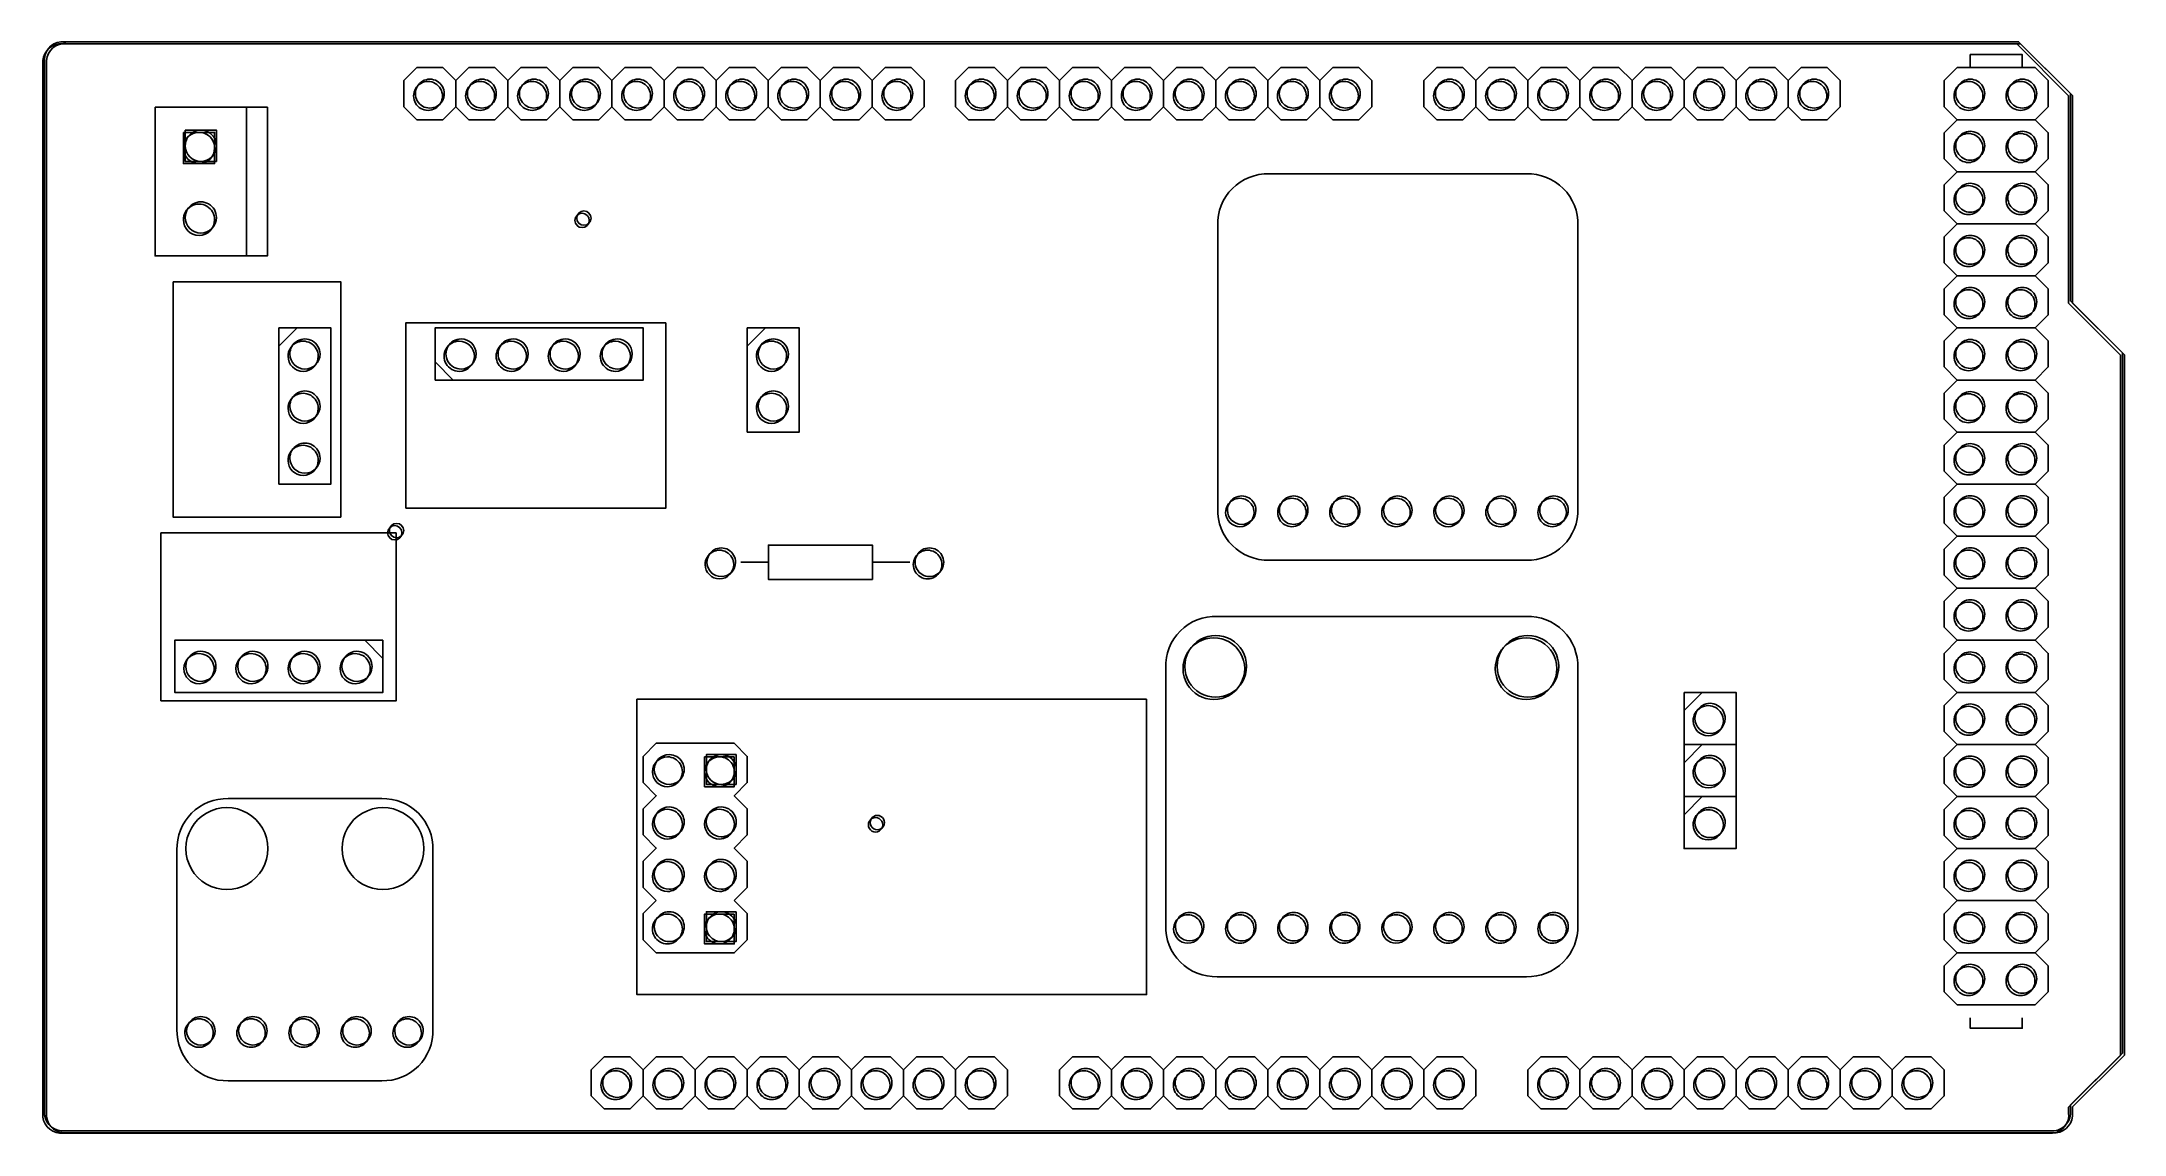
# Model space of a CAD drawing. Extents: x 0 to 288, y 0 to 151.
import ezdxf

# ---------------------------------------------------------------- set-up
doc = ezdxf.new("R2010")
doc.units = 0
doc.layers.add('Layer_1', color=7, linetype='CONTINUOUS')

msp = doc.modelspace()

# ---------------------------------------------------------------- linework, layer by layer
at = {"layer": 'Layer_1', "color": 7}
for points in [[(2.502309, 150.892399), (3.097308, 150.892399), (273.352004, 150.892399)], [(2.752229, 151.207697), (3.347228, 151.207697), (273.601923, 151.207697), (280.789915, 144.035705), (280.789915, 115.345738), (287.977907, 108.173746), (287.977907, 11.342855), (280.789915, 4.168863), (280.789915, 3.405864)], [(2.752229, 151.207697), (3.347228, 151.207697), (273.601923, 151.207697)], [(2.752229, 151.207697), (3.347228, 151.207697), (273.601923, 151.207697)], [(3.613228, 150.930377), (273.868923, 150.930377)], [(273.352004, 150.892399), (280.539996, 143.720408), (280.539996, 115.03044), (287.727987, 107.858448), (287.727987, 11.027557), (280.539996, 3.853565), (280.539996, 3.090566)], [(273.601923, 151.207697), (280.789915, 144.035705), (280.789915, 115.345738), (287.977907, 108.173746), (287.977907, 11.342855), (280.789915, 4.168863), (280.789915, 3.405864)], [(273.601923, 151.207697), (280.789915, 144.035705), (280.789915, 115.345738), (287.977907, 108.173746), (287.977907, 11.342855), (280.789915, 4.168863), (280.789915, 3.405864)], [(273.868923, 150.930377), (281.056915, 143.758386), (281.056915, 115.068418), (288.244907, 107.896426), (288.244907, 11.066535), (281.056915, 3.891543), (281.056915, 3.129544)], [(0.267312, 3.092566), (0.267312, 148.068403)], [(0.517231, 3.407864), (0.517231, 148.3837)], [(0.517231, 3.407864), (0.517231, 148.3837)], [(0.517231, 3.407864), (0.517231, 148.3837)], [(0.783231, 3.130544), (0.783231, 148.106381)], [(52.009174, 147.618381), (50.209173, 145.818383)], [(52.009174, 147.618381), (55.609169, 147.618381), (57.410165, 145.818383), (57.410165, 142.218387), (55.609169, 140.418389)], [(57.410165, 145.818383), (59.209163, 147.618381), (62.809161, 147.618381), (64.609162, 145.818383), (64.609162, 142.218387), (62.809161, 140.418389), (59.209163, 140.418389), (57.410165, 142.218387)], [(64.609162, 145.818383), (66.410155, 147.618381), (70.00915, 147.618381), (71.809151, 145.818383), (71.809151, 142.218387), (70.00915, 140.418389), (66.410155, 140.418389), (64.609162, 142.218387)], [(73.609152, 147.618381), (71.809151, 145.818383)], [(73.609152, 147.618381), (77.209147, 147.618381), (79.00914, 145.818383), (79.00914, 142.218387), (77.209147, 140.418389)], [(79.00914, 145.818383), (80.809141, 147.618381), (84.410135, 147.618381), (86.209137, 145.818383), (86.209137, 142.218387), (84.410135, 140.418389), (80.809141, 140.418389), (79.00914, 142.218387)], [(86.209137, 145.818383), (88.00913, 147.618381), (91.609132, 147.618381), (93.410125, 145.818383), (93.410125, 142.218387), (91.609132, 140.418389), (88.00913, 140.418389), (86.209137, 142.218387)], [(95.209127, 147.618381), (93.410125, 145.818383)], [(95.209127, 147.618381), (98.80912, 147.618381), (100.609118, 145.818383), (100.609118, 142.218387), (98.80912, 140.418389)], [(100.609118, 145.818383), (102.410116, 147.618381), (106.009112, 147.618381), (107.80911, 145.818383), (107.80911, 142.218387), (106.009112, 140.418389), (102.410116, 140.418389), (100.609118, 142.218387)], [(107.80911, 145.818383), (109.609108, 147.618381), (113.209104, 147.618381), (115.009102, 145.818383), (115.009102, 142.218387), (113.209104, 140.418389), (109.609108, 140.418389), (107.80911, 142.218387)], [(116.8091, 147.618381), (115.009102, 145.818383)], [(116.8091, 147.618381), (120.410096, 147.618381), (122.209094, 145.818383), (122.209094, 142.218387), (120.410096, 140.418389)], [(131.929083, 140.418389), (128.330087, 140.418389), (126.530089, 142.218387), (126.530089, 145.818383), (128.330087, 147.618381)], [(128.330087, 147.618381), (131.929083, 147.618381)], [(133.729091, 145.818383), (131.929083, 147.618381)], [(139.129075, 140.418389), (135.530079, 140.418389), (133.729091, 142.218387), (133.729091, 145.818383), (135.530079, 147.618381)], [(135.530079, 147.618381), (139.129075, 147.618381)], [(140.930063, 145.818383), (139.129075, 147.618381)], [(148.129065, 142.218387), (146.330067, 140.418389), (142.728071, 140.418389), (140.930063, 142.218387), (140.930063, 145.818383), (142.728071, 147.618381), (146.330067, 147.618381), (148.129065, 145.818383)], [(155.330057, 142.218387), (153.530059, 140.418389), (149.930053, 140.418389), (148.129065, 142.218387), (148.129065, 145.818383), (149.930053, 147.618381), (153.530059, 147.618381), (155.330057, 145.818383)], [(160.728051, 140.418389), (157.129055, 140.418389), (155.330057, 142.218387), (155.330057, 145.818383), (157.129055, 147.618381)], [(157.129055, 147.618381), (160.728051, 147.618381)], [(162.530049, 145.818383), (160.728051, 147.618381)], [(169.72804, 142.218387), (167.930033, 140.418389), (164.330047, 140.418389), (162.530049, 142.218387), (162.530049, 145.818383), (164.330047, 147.618381), (167.930033, 147.618381), (169.72804, 145.818383)], [(176.930022, 142.218387), (175.129034, 140.418389), (171.530038, 140.418389), (169.72804, 142.218387), (169.72804, 145.818383), (171.530038, 147.618381), (175.129034, 147.618381), (176.930022, 145.818383)], [(182.330026, 140.418389), (178.72803, 140.418389), (176.930022, 142.218387), (176.930022, 145.818383), (178.72803, 147.618381)], [(178.72803, 147.618381), (182.330026, 147.618381)], [(184.129024, 145.818383), (182.330026, 147.618381)], [(196.72801, 140.418389), (193.129014, 140.418389), (191.330016, 142.218387), (191.330016, 145.818383), (193.129014, 147.618381)], [(193.129014, 147.618381), (196.72801, 147.618381)], [(198.530008, 145.818383), (196.72801, 147.618381)], [(203.929992, 140.418389), (200.330006, 140.418389), (198.530008, 142.218387), (198.530008, 145.818383), (200.330006, 147.618381)], [(200.330006, 147.618381), (203.929992, 147.618381)], [(205.728, 145.818383), (203.929992, 147.618381)], [(212.929982, 142.218387), (211.128994, 140.418389), (207.529998, 140.418389), (205.728, 142.218387), (205.728, 145.818383), (207.529998, 147.618381), (211.128994, 147.618381), (212.929982, 145.818383)], [(220.128984, 142.218387), (218.329986, 140.418389), (214.72799, 140.418389), (212.929982, 142.218387), (212.929982, 145.818383), (214.72799, 147.618381), (218.329986, 147.618381), (220.128984, 145.818383)], [(225.529978, 140.418389), (221.929972, 140.418389), (220.128984, 142.218387), (220.128984, 145.818383), (221.929972, 147.618381)], [(221.929972, 147.618381), (225.529978, 147.618381)], [(227.329976, 145.818383), (225.529978, 147.618381)], [(234.529967, 142.218387), (232.727969, 140.418389), (229.128974, 140.418389), (227.329976, 142.218387), (227.329976, 145.818383), (229.128974, 147.618381), (232.727969, 147.618381), (234.529967, 145.818383)], [(241.727959, 142.218387), (239.929951, 140.418389), (236.329965, 140.418389), (234.529967, 142.218387), (234.529967, 145.818383), (236.329965, 147.618381), (239.929951, 147.618381), (241.727959, 145.818383)], [(247.128953, 140.418389), (243.529957, 140.418389), (241.727959, 142.218387), (241.727959, 145.818383), (243.529957, 147.618381)], [(243.529957, 147.618381), (247.128953, 147.618381)], [(248.929941, 145.818383), (247.128953, 147.618381)], [(265.128913, 147.618381), (263.329935, 145.818383), (263.329935, 142.218387), (265.128913, 140.418389), (263.329935, 138.618391), (263.329935, 135.018394), (265.128913, 133.218397), (263.329935, 131.4184), (263.329935, 127.818403), (265.128913, 126.018405), (263.329935, 124.218408), (263.329935, 120.618412), (265.128913, 118.818412), (263.329935, 117.018415), (263.329935, 113.418421), (265.128913, 111.618424), (263.329935, 109.818422), (263.329935, 106.218428), (265.128913, 104.418431)], [(265.128913, 147.618381), (275.929931, 147.618381), (277.727929, 145.818383), (277.727929, 142.218387), (275.929931, 140.418389), (277.727929, 138.618391), (277.727929, 135.018394), (275.929931, 133.218397), (277.727929, 131.4184), (277.727929, 127.818403), (275.929931, 126.018405), (277.727929, 124.218408), (277.727929, 120.618412), (275.929931, 118.818412), (277.727929, 117.018415), (277.727929, 113.418421), (275.929931, 111.618424), (277.727929, 109.818422), (277.727929, 106.218428), (275.929931, 104.418431), (277.727929, 102.618434), (277.727929, 99.018435), (275.929931, 97.218438), (277.727929, 95.418441), (277.727929, 91.818442), (275.929931, 90.018445), (277.727929, 88.218448), (277.727929, 84.618454), (275.929931, 82.818452), (277.727929, 81.018459), (277.727929, 77.418457), (275.929931, 75.618464), (277.727929, 73.818462), (277.727929, 70.218468), (275.929931, 68.419466), (277.727929, 66.618474), (277.727929, 63.01848)], [(266.929941, 147.618381), (266.929941, 149.418379), (274.128903, 149.418379), (274.128903, 147.618381)], [(50.209173, 145.818383), (50.209173, 142.218387)], [(184.129024, 142.218387), (184.129024, 145.818383)], [(248.929941, 142.218387), (248.929941, 145.818383)], [(28.4642, 121.576451), (28.4642, 142.139027)], [(50.209173, 142.218387), (52.009174, 140.418389)], [(71.809151, 142.218387), (73.609152, 140.418389)], [(93.410125, 142.218387), (95.209127, 140.418389)], [(115.009102, 142.218387), (116.8091, 140.418389)], [(131.929083, 140.418389), (133.729091, 142.218387)], [(139.129075, 140.418389), (140.930063, 142.218387)], [(160.728051, 140.418389), (162.530049, 142.218387)], [(182.330026, 140.418389), (184.129024, 142.218387)], [(196.72801, 140.418389), (198.530008, 142.218387)], [(203.929992, 140.418389), (205.728, 142.218387)], [(225.529978, 140.418389), (227.329976, 142.218387)], [(247.128953, 140.418389), (248.929941, 142.218387)], [(55.609169, 140.418389), (52.009174, 140.418389)], [(77.209147, 140.418389), (73.609152, 140.418389)], [(98.80912, 140.418389), (95.209127, 140.418389)], [(120.410096, 140.418389), (116.8091, 140.418389)], [(275.929931, 140.418389), (265.128913, 140.418389)], [(169.93374, 132.930418), (205.5223, 132.930418)], [(275.929931, 133.218397), (265.128913, 133.218397)], [(162.816048, 86.62967), (162.816048, 125.807246)], [(275.929931, 126.018405), (265.128913, 126.018405)], [(275.929931, 118.818412), (265.128913, 118.818412)], [(32.928195, 109.098445), (35.448192, 111.618442)], [(97.728122, 109.098445), (100.248119, 111.618442)], [(275.929931, 111.618424), (265.128913, 111.618424)], [(57.048168, 104.41845), (54.52817, 106.938447)], [(265.128913, 104.418431), (263.329935, 102.618434)], [(275.929931, 104.418431), (265.128913, 104.418431)], [(265.128913, 97.218438), (263.329935, 99.018435), (263.329935, 102.618434)], [(265.128913, 97.218438), (263.329935, 95.418441)], [(265.128913, 90.018445), (263.329935, 91.818442), (263.329935, 95.418441)], [(275.929931, 97.218438), (265.128913, 97.218438)], [(265.128913, 90.018445), (263.329935, 88.218448)], [(275.929931, 90.018445), (265.128913, 90.018445)], [(265.128913, 82.818452), (263.329935, 84.618454), (263.329935, 88.218448)], [(265.128913, 82.818452), (263.329935, 81.018459)], [(265.128913, 75.618464), (263.329935, 77.418457), (263.329935, 81.018459)], [(275.929931, 82.818452), (265.128913, 82.818452)], [(100.644119, 79.218478), (96.828124, 79.218478)], [(120.228096, 79.218478), (115.044102, 79.218478)], [(205.5223, 79.506478), (169.93374, 79.506478)], [(265.128913, 75.618464), (263.329935, 73.818462)], [(275.929931, 75.618464), (265.128913, 75.618464)], [(265.128913, 68.419466), (263.329935, 70.218468), (263.329935, 73.818462)], [(162.744048, 71.730487), (205.512, 71.730487)], [(44.808181, 68.41849), (47.328178, 65.898493)], [(265.128913, 68.419466), (263.329935, 66.618474)], [(265.128913, 61.218479), (263.329935, 63.01848), (263.329935, 66.618474)], [(275.929931, 68.419466), (265.128913, 68.419466)], [(155.616056, 29.024235), (155.616056, 64.612795)], [(227.327976, 58.698501), (229.847973, 61.218498)], [(265.128913, 61.218479), (263.329935, 59.419477)], [(275.929931, 61.218479), (265.128913, 61.218479)], [(275.929931, 61.218479), (277.727929, 63.01848)], [(275.929931, 61.218479), (277.727929, 59.419477)], [(265.128913, 54.01849), (263.329935, 55.818483), (263.329935, 59.419477)], [(277.727929, 55.818483), (277.727929, 59.419477)], [(277.727929, 55.818483), (275.929931, 54.01849), (277.727929, 52.218489)], [(85.127736, 54.179469), (83.327738, 52.367979)], [(83.327738, 52.367979), (83.327738, 48.745013)], [(85.127736, 54.179469), (95.927724, 54.179469), (97.727722, 52.367979), (97.727722, 48.745013), (95.927724, 46.933525), (97.727722, 45.122047), (97.727722, 41.499121), (95.927724, 39.687623), (97.727722, 37.876124), (97.727722, 34.253129), (95.927724, 32.441631)], [(227.327976, 51.49851), (229.847973, 54.018507)], [(265.128913, 54.01849), (263.329935, 52.218489)], [(263.329935, 45.018497), (265.128913, 46.818495), (263.329935, 48.618493), (263.329935, 52.218489)], [(275.929931, 54.01849), (265.128913, 54.01849)], [(277.727929, 48.618493), (277.727929, 52.218489)], [(83.327738, 48.745013), (85.127736, 46.933525), (83.327738, 45.122047)], [(227.327976, 44.298818), (229.847973, 46.818815)], [(275.929931, 46.818495), (265.128913, 46.818495)], [(277.727929, 48.618493), (275.929931, 46.818495), (277.727929, 45.018497)], [(83.327738, 45.122047), (83.327738, 41.499121)], [(263.329935, 45.018497), (263.329935, 41.419501)], [(277.727929, 41.419501), (277.727929, 45.018497)], [(83.327738, 41.499121), (85.127736, 39.687623), (83.327738, 37.876124)], [(263.329935, 37.818505), (265.128913, 39.618503), (263.329935, 41.419501)], [(277.727929, 41.419501), (275.929931, 39.618503), (277.727929, 37.818505)], [(83.327738, 37.876124), (83.327738, 34.253129)], [(263.329935, 37.818505), (263.329935, 34.218509)], [(275.929931, 39.618503), (265.128913, 39.618503)], [(277.727929, 34.218509), (277.727929, 37.818505)], [(83.327738, 34.253129), (85.127736, 32.441631)], [(85.127736, 32.441631), (83.327738, 30.630134)], [(95.927724, 32.441631), (97.727722, 30.630134)], [(265.128913, 32.419511), (263.329935, 34.218509)], [(265.128913, 32.419511), (263.329935, 30.618513)], [(275.929931, 32.419511), (265.128913, 32.419511)], [(277.727929, 34.218509), (275.929931, 32.419511), (277.727929, 30.618513)], [(83.327738, 30.630134), (83.327738, 27.007238)], [(97.727722, 30.630134), (97.727722, 27.007238), (95.927724, 25.195739), (85.127736, 25.195739)], [(265.128913, 25.218519), (263.329935, 27.018517), (263.329935, 30.618513)], [(277.727929, 27.018517), (277.727929, 30.618513)], [(83.327738, 27.007238), (85.127736, 25.195739)], [(277.727929, 27.018517), (275.929931, 25.218519), (277.727929, 23.419521)], [(265.128913, 25.218519), (263.329935, 23.419521)], [(265.128913, 18.018527), (263.329935, 19.818535), (263.329935, 23.419521)], [(275.929931, 25.218519), (265.128913, 25.218519)], [(277.727929, 19.818535), (277.727929, 23.419521)], [(275.929931, 18.018527), (265.128913, 18.018527)], [(277.727929, 19.818535), (275.929931, 18.018527)], [(266.929941, 16.218529), (266.929941, 14.778531), (274.128903, 14.778531), (274.128903, 16.218529)], [(77.929147, 10.818545), (76.129146, 9.018537)], [(76.129146, 9.018537), (76.129146, 5.419541)], [(77.929147, 10.818545), (81.530141, 10.818545), (83.330135, 9.018537), (83.330135, 5.419541), (81.530141, 3.618534)], [(83.330135, 9.018537), (85.129136, 10.818545), (88.729131, 10.818545), (90.530131, 9.018537), (90.530131, 5.419541), (88.729131, 3.618534), (85.129136, 3.618534), (83.330135, 5.419541)], [(90.530131, 9.018537), (92.330125, 10.818545), (95.929127, 10.818545), (97.729121, 9.018537), (97.729121, 5.419541), (95.929127, 3.618534), (92.330125, 3.618534), (90.530131, 5.419541)], [(99.530121, 10.818545), (97.729121, 9.018537)], [(99.530121, 10.818545), (103.129116, 10.818545), (104.929114, 9.018537), (104.929114, 5.419541), (103.129116, 3.618534)], [(104.929114, 9.018537), (106.729112, 10.818545), (110.330107, 10.818545), (112.129105, 9.018537), (112.129105, 5.419541), (110.330107, 3.618534), (106.729112, 3.618534), (104.929114, 5.419541)], [(112.129105, 9.018537), (113.929103, 10.818545), (117.530099, 10.818545), (119.330097, 9.018537), (119.330097, 5.419541), (117.530099, 3.618534), (113.929103, 3.618534), (112.129105, 5.419541)], [(121.129095, 10.818545), (119.330097, 9.018537)], [(121.129095, 10.818545), (124.729091, 10.818545), (126.530089, 9.018537), (126.530089, 5.419541), (124.729091, 3.618534)], [(128.330087, 10.818545), (126.530089, 9.018537)], [(128.330087, 10.818545), (131.929083, 10.818545), (133.729091, 9.018537), (133.729091, 5.419541), (131.929083, 3.618534)], [(142.728071, 10.818545), (140.930063, 9.018537)], [(140.930063, 9.018537), (140.930063, 5.419541)], [(142.728071, 10.818545), (146.330067, 10.818545), (148.129065, 9.018537), (148.129065, 5.419541), (146.330067, 3.618534)], [(148.129065, 9.018537), (149.930053, 10.818545), (153.530059, 10.818545), (155.330057, 9.018537), (155.330057, 5.419541), (153.530059, 3.618534), (149.930053, 3.618534), (148.129065, 5.419541)], [(155.330057, 9.018537), (157.129055, 10.818545), (160.728051, 10.818545), (162.530049, 9.018537), (162.530049, 5.419541), (160.728051, 3.618534), (157.129055, 3.618534), (155.330057, 5.419541)], [(164.330047, 10.818545), (162.530049, 9.018537)], [(164.330047, 10.818545), (167.930033, 10.818545), (169.72804, 9.018537), (169.72804, 5.419541), (167.930033, 3.618534)], [(169.72804, 9.018537), (171.530038, 10.818545), (175.129034, 10.818545), (176.930022, 9.018537), (176.930022, 5.419541), (175.129034, 3.618534), (171.530038, 3.618534), (169.72804, 5.419541)], [(176.930022, 9.018537), (178.72803, 10.818545), (182.330026, 10.818545), (184.129024, 9.018537), (184.129024, 5.419541), (182.330026, 3.618534), (178.72803, 3.618534), (176.930022, 5.419541)], [(185.930012, 10.818545), (184.129024, 9.018537)], [(185.930012, 10.818545), (189.530018, 10.818545), (191.330016, 9.018537), (191.330016, 5.419541), (189.530018, 3.618534)], [(193.129014, 10.818545), (191.330016, 9.018537)], [(193.129014, 10.818545), (196.72801, 10.818545), (198.530008, 9.018537), (198.530008, 5.419541), (196.72801, 3.618534)], [(207.529998, 10.818545), (205.728, 9.018537)], [(205.728, 9.018537), (205.728, 5.419541)], [(207.529998, 10.818545), (211.128994, 10.818545), (212.929982, 9.018537), (212.929982, 5.419541), (211.128994, 3.618534)], [(212.929982, 9.018537), (214.72799, 10.818545), (218.329986, 10.818545), (220.128984, 9.018537), (220.128984, 5.419541), (218.329986, 3.618534), (214.72799, 3.618534), (212.929982, 5.419541)], [(220.128984, 9.018537), (221.929972, 10.818545), (225.529978, 10.818545), (227.329976, 9.018537), (227.329976, 5.419541), (225.529978, 3.618534), (221.929972, 3.618534), (220.128984, 5.419541)], [(229.128974, 10.818545), (227.329976, 9.018537)], [(229.128974, 10.818545), (232.727969, 10.818545), (234.529967, 9.018537), (234.529967, 5.419541), (232.727969, 3.618534)], [(234.529967, 9.018537), (236.329965, 10.818545), (239.929951, 10.818545), (241.727959, 9.018537), (241.727959, 5.419541), (239.929951, 3.618534), (236.329965, 3.618534), (234.529967, 5.419541)], [(241.727959, 9.018537), (243.529957, 10.818545), (247.128953, 10.818545), (248.929941, 9.018537), (248.929941, 5.419541), (247.128953, 3.618534), (243.529957, 3.618534), (241.727959, 5.419541)], [(250.727949, 10.818545), (248.929941, 9.018537)], [(250.727949, 10.818545), (254.329945, 10.818545), (256.128943, 9.018537), (256.128943, 5.419541), (254.329945, 3.618534)], [(257.929951, 10.818545), (256.128943, 9.018537)], [(257.929951, 10.818545), (261.529927, 10.818545), (263.329935, 9.018537), (263.329935, 5.419541), (261.529927, 3.618534)], [(47.155379, 7.506859), (25.901003, 7.506859)], [(76.129146, 5.419541), (77.929147, 3.618534)], [(81.530141, 3.618534), (77.929147, 3.618534)], [(97.729121, 5.419541), (99.530121, 3.618534)], [(103.129116, 3.618534), (99.530121, 3.618534)], [(119.330097, 5.419541), (121.129095, 3.618534)], [(124.729091, 3.618534), (121.129095, 3.618534)], [(126.530089, 5.419541), (128.330087, 3.618534)], [(131.929083, 3.618534), (128.330087, 3.618534)], [(140.930063, 5.419541), (142.728071, 3.618534)], [(146.330067, 3.618534), (142.728071, 3.618534)], [(162.530049, 5.419541), (164.330047, 3.618534)], [(167.930033, 3.618534), (164.330047, 3.618534)], [(184.129024, 5.419541), (185.930012, 3.618534)], [(189.530018, 3.618534), (185.930012, 3.618534)], [(191.330016, 5.419541), (193.129014, 3.618534)], [(196.72801, 3.618534), (193.129014, 3.618534)], [(205.728, 5.419541), (207.529998, 3.618534)], [(211.128994, 3.618534), (207.529998, 3.618534)], [(227.329976, 5.419541), (229.128974, 3.618534)], [(232.727969, 3.618534), (229.128974, 3.618534)], [(248.929941, 5.419541), (250.727949, 3.618534)], [(254.329945, 3.618534), (250.727949, 3.618534)], [(256.128943, 5.419541), (257.929951, 3.618534)], [(261.529927, 3.618534), (257.929951, 3.618534)], [(277.709999, 0.267569), (3.097308, 0.267569)], [(277.959918, 0.582867), (3.347228, 0.582867)], [(277.959918, 0.582867), (3.347228, 0.582867)], [(277.959918, 0.582867), (3.347228, 0.582867)], [(278.226918, 0.305547), (3.613228, 0.305547)]]:
    msp.add_lwpolyline(points, dxfattribs=at)
for points in [[(15.792214, 142.139027), (15.792214, 121.576451), (31.344198, 121.576451), (31.344198, 142.139027)], [(55.55825, 143.703088)], [(62.759242, 143.703088)], [(69.959235, 143.703088)], [(77.160223, 143.703088)], [(84.35922, 143.703088)], [(91.559209, 143.703088)], [(98.759198, 143.703088)], [(105.959192, 143.703088)], [(113.160184, 143.703088)], [(120.359176, 143.703088)], [(131.879163, 143.703088)], [(139.080155, 143.703088)], [(146.280147, 143.703088)], [(153.478139, 143.703088)], [(160.680121, 143.703088)], [(167.879123, 143.703088)], [(175.080115, 143.703088)], [(182.280106, 143.703088)], [(196.68008, 143.703088)], [(203.879082, 143.703088)], [(211.080074, 143.703088)], [(218.280066, 143.703088)], [(225.478058, 143.703088)], [(232.68004, 143.703088)], [(239.879041, 143.703088)], [(247.080033, 143.703088)], [(268.680019, 143.703088)], [(275.878981, 143.703088)], [(19.71829, 138.663103), (24.038285, 138.663103), (24.038285, 134.343108), (19.71829, 134.343108)], [(24.038285, 136.503106)], [(268.680019, 136.503096)], [(275.878981, 136.503096)], [(268.680019, 129.303104)], [(275.878981, 129.303104)], [(24.038285, 126.581847)], [(75.86607, 126.489507)], [(268.680019, 122.103113)], [(275.878981, 122.103113)], [(41.515788, 85.431791), (18.305313, 85.431791), (18.305313, 117.990055), (41.515788, 117.990055)], [(268.680019, 114.90312)], [(275.878981, 114.90312)], [(32.928195, 111.618442), (32.928195, 90.018465), (40.128187, 90.018465), (40.128187, 111.618442)], [(50.482665, 86.68385), (50.482665, 112.315821), (86.437626, 112.315821), (86.437626, 86.68385)], [(54.52817, 104.41845), (83.328138, 104.41845), (83.328138, 111.618442), (54.52817, 111.618442)], [(57.878247, 109.791146)], [(65.078239, 109.791146)], [(72.278231, 109.791146)], [(79.478221, 109.791146)], [(97.728122, 111.618442), (97.728122, 97.218458), (104.928114, 97.218458), (104.928114, 111.618442)], [(38.366269, 107.703148)], [(103.166196, 107.703148)], [(268.680019, 107.703127)], [(275.878981, 107.703127)], [(38.366269, 100.503156)], [(103.166196, 100.503156)], [(268.680019, 100.503134)], [(275.878981, 100.503134)], [(38.366269, 93.303163)], [(268.680019, 93.303146)], [(275.878981, 93.303146)], [(167.846783, 86.103174)], [(175.046775, 86.103174)], [(182.246766, 86.103174)], [(189.446759, 86.103174)], [(196.646752, 86.103174)], [(203.84674, 86.103174)], [(211.046733, 86.103174)], [(268.680019, 86.10315)], [(275.878981, 86.10315)], [(49.162556, 83.268377), (49.162556, 60.057902), (16.604293, 60.057902), (16.604293, 83.268377)], [(49.9461, 83.289856)], [(115.044102, 76.842481), (100.644119, 76.842481), (100.644119, 81.594476), (115.044102, 81.594476)], [(91.898208, 78.903181)], [(120.698176, 78.903181)], [(268.680019, 78.903161)], [(275.878981, 78.903161)], [(268.680019, 71.703172)], [(275.878981, 71.703172)], [(47.328178, 68.41849), (18.528211, 68.41849), (18.528211, 61.218498), (47.328178, 61.218498)], [(166.541434, 64.503197)], [(209.741387, 64.503197)], [(268.680019, 64.503175)], [(275.878981, 64.503175)], [(21.878288, 62.415199)], [(29.078278, 62.415199)], [(36.278271, 62.415199)], [(43.478263, 62.415199)], [(227.327976, 61.218498), (227.327976, 54.018506), (234.527968, 54.018506), (234.527968, 61.218498)], [(152.977159, 60.263055), (152.977159, 19.44), (82.455037, 19.44), (82.455037, 60.263055)], [(232.76605, 57.303205)], [(268.680019, 57.303187)], [(275.878981, 57.303187)], [(95.929804, 52.306291), (95.929804, 48.176105), (91.825808, 48.176105), (91.825808, 52.306291)], [(95.929804, 52.306291), (95.929804, 48.176105), (91.825808, 48.176105), (91.825808, 52.306291)], [(227.327976, 54.018507), (227.327976, 46.818515), (234.527968, 46.818515), (234.527968, 54.018507)], [(232.76605, 50.103213)], [(268.680019, 50.103193)], [(275.878981, 50.103193)], [(86.677814, 48.176105)], [(86.677814, 48.176105)], [(93.877806, 48.176105)], [(93.877806, 48.176105)], [(227.327976, 46.818815), (227.327976, 39.618823), (234.527968, 39.618823), (234.527968, 46.818815)], [(86.677814, 40.930123)], [(86.677814, 40.930123)], [(93.877806, 40.930123)], [(93.877806, 40.930123)], [(116.469635, 42.903191)], [(232.76605, 42.903521)], [(268.680019, 42.903201)], [(275.878981, 42.903201)], [(31.397486, 39.618823)], [(52.997461, 39.618823)], [(268.680019, 35.703209)], [(275.878981, 35.703209)], [(86.677814, 33.684233)], [(86.677814, 33.684233)], [(93.877806, 33.684233)], [(93.877806, 33.684233)], [(95.929804, 30.568435), (95.929804, 26.43825), (91.825808, 26.43825), (91.825808, 30.568435)], [(86.677814, 26.43824)], [(86.677814, 26.43824)], [(93.877806, 26.43824)], [(93.877806, 26.43824)], [(160.646791, 28.503236)], [(167.846783, 28.503236)], [(175.046775, 28.503236)], [(182.246767, 28.503236)], [(189.44676, 28.503236)], [(196.646748, 28.503236)], [(203.846741, 28.503236)], [(211.046734, 28.503236)], [(268.680019, 28.503217)], [(275.878981, 28.503217)], [(268.680019, 21.303216)], [(275.878981, 21.303216)], [(23.846945, 14.103552)], [(31.046937, 14.103552)], [(38.246929, 14.103552)], [(45.446922, 14.103552)], [(52.646915, 14.103552)], [(81.479219, 6.903242)], [(88.679215, 6.903242)], [(95.879204, 6.903242)], [(103.080196, 6.903242)], [(110.280188, 6.903242)], [(117.479179, 6.903242)], [(124.679171, 6.903242)], [(131.879163, 6.903242)], [(146.280147, 6.903242)], [(153.478139, 6.903242)], [(160.680121, 6.903242)], [(167.879123, 6.903242)], [(175.080115, 6.903242)], [(182.280106, 6.903242)], [(189.478098, 6.903242)], [(196.68008, 6.903242)], [(211.080074, 6.903242)], [(218.280066, 6.903242)], [(225.478058, 6.903242)], [(232.68004, 6.903242)], [(239.879041, 6.903242)], [(247.080033, 6.903242)], [(254.280025, 6.903242)], [(261.478027, 6.903242)]]:
    msp.add_lwpolyline(points, close=True, dxfattribs=at)
at = {"layer": 'Layer_1', "color": 1}
for points in [[(55.80817, 144.018385)], [(63.009162, 144.018385)], [(70.209155, 144.018385)], [(77.410143, 144.018385)], [(84.609139, 144.018385)], [(91.809128, 144.018385)], [(99.009117, 144.018385)], [(106.209112, 144.018385)], [(113.410104, 144.018385)], [(120.609096, 144.018385)], [(132.129083, 144.018385)], [(139.330075, 144.018385)], [(146.530067, 144.018385)], [(153.728059, 144.018385)], [(160.93004, 144.018385)], [(168.129042, 144.018385)], [(175.330034, 144.018385)], [(182.530026, 144.018385)], [(196.93, 144.018385)], [(204.129002, 144.018385)], [(211.329994, 144.018385)], [(218.529985, 144.018385)], [(225.727977, 144.018385)], [(232.929959, 144.018385)], [(240.128961, 144.018385)], [(247.329953, 144.018385)], [(268.929939, 144.018385)], [(276.128901, 144.018385)], [(19.96821, 138.978401), (24.288205, 138.978401), (24.288205, 134.658406), (19.96821, 134.658406)], [(24.288205, 136.818403)], [(268.929939, 136.818393)], [(276.128901, 136.818393)], [(24.288205, 126.897145)], [(76.11599, 126.804805)], [(268.929939, 129.618401)], [(276.128901, 129.618401)], [(268.929939, 122.418411)], [(276.128901, 122.418411)], [(268.929939, 115.218418)], [(276.128901, 115.218418)], [(58.128166, 110.106444)], [(65.328158, 110.106444)], [(72.528151, 110.106444)], [(79.728141, 110.106444)], [(38.616188, 108.018446)], [(103.416115, 108.018446)], [(268.929939, 108.018425)], [(276.128901, 108.018425)], [(38.616188, 100.818454)], [(103.416115, 100.818454)], [(268.929939, 100.818432)], [(276.128901, 100.818432)], [(38.616188, 93.618461)], [(268.929939, 93.618444)], [(276.128901, 93.618444)], [(50.196019, 83.605153)], [(168.096702, 86.418471)], [(175.296694, 86.418471)], [(182.496686, 86.418471)], [(189.696679, 86.418471)], [(196.896672, 86.418471)], [(204.09666, 86.418471)], [(211.296653, 86.418471)], [(268.929939, 86.418447)], [(276.128901, 86.418447)], [(92.148128, 79.218478)], [(120.948095, 79.218478)], [(268.929939, 79.218458)], [(276.128901, 79.218458)], [(268.929939, 72.018469)], [(276.128901, 72.018469)], [(166.791354, 64.818495)], [(209.991307, 64.818495)], [(268.929939, 64.818473)], [(276.128901, 64.818473)], [(22.128208, 62.730497)], [(29.328198, 62.730497)], [(36.528191, 62.730497)], [(43.728183, 62.730497)], [(233.015969, 57.618503)], [(268.929939, 57.618485)], [(276.128901, 57.618485)], [(96.179723, 52.621588), (96.179723, 48.491403), (92.075728, 48.491403), (92.075728, 52.621588)], [(96.179723, 52.621588), (96.179723, 48.491403), (92.075728, 48.491403), (92.075728, 52.621588)], [(233.015969, 50.418511)], [(268.929939, 50.418491)], [(276.128901, 50.418491)], [(86.927734, 48.491403)], [(86.927734, 48.491403)], [(94.127726, 48.491403)], [(94.127726, 48.491403)], [(86.927734, 41.245421)], [(86.927734, 41.245421)], [(94.127726, 41.245421)], [(94.127726, 41.245421)], [(116.719554, 43.218489)], [(233.015969, 43.218819)], [(268.929939, 43.218499)], [(276.128901, 43.218499)], [(268.929939, 36.018507)], [(276.128901, 36.018507)], [(86.927734, 33.99953)], [(86.927734, 33.99953)], [(94.127726, 33.99953)], [(94.127726, 33.99953)], [(96.179723, 30.883733), (96.179723, 26.753548), (92.075728, 26.753548), (92.075728, 30.883733)], [(160.89671, 28.818534)], [(168.096702, 28.818534)], [(175.296694, 28.818534)], [(182.496687, 28.818534)], [(189.69668, 28.818534)], [(196.896668, 28.818534)], [(204.096661, 28.818534)], [(211.296654, 28.818534)], [(268.929939, 28.818515)], [(276.128901, 28.818515)], [(86.927734, 26.753537)], [(86.927734, 26.753537)], [(94.127726, 26.753537)], [(94.127726, 26.753537)], [(268.929939, 21.618513)], [(276.128901, 21.618513)], [(24.096865, 14.418849)], [(31.296857, 14.418849)], [(38.496848, 14.418849)], [(45.696841, 14.418849)], [(52.896834, 14.418849)], [(81.729139, 7.218539)], [(88.929135, 7.218539)], [(96.129123, 7.218539)], [(103.330115, 7.218539)], [(110.530107, 7.218539)], [(117.729099, 7.218539)], [(124.929091, 7.218539)], [(132.129083, 7.218539)], [(146.530067, 7.218539)], [(153.728059, 7.218539)], [(160.93004, 7.218539)], [(168.129042, 7.218539)], [(175.330034, 7.218539)], [(182.530026, 7.218539)], [(189.728018, 7.218539)], [(196.93, 7.218539)], [(211.329994, 7.218539)], [(218.529985, 7.218539)], [(225.727977, 7.218539)], [(232.929959, 7.218539)], [(240.128961, 7.218539)], [(247.329953, 7.218539)], [(254.529945, 7.218539)], [(261.727947, 7.218539)]]:
    msp.add_lwpolyline(points, close=True, dxfattribs=at)
at = {"layer": 'Layer_1', "color": 7}
for points in [[(0.267312, 148.068403), (0.104312, 149.465401), (1.105311, 150.7304), (2.502309, 150.892399)], [(0.517231, 148.3837), (0.354231, 149.780699), (1.35523, 151.045697), (2.752229, 151.207697)], [(0.517231, 148.3837), (0.354231, 149.780699), (1.35523, 151.045697), (2.752229, 151.207697)], [(0.517231, 148.3837), (0.354231, 149.780699), (1.35523, 151.045697), (2.752229, 151.207697)], [(0.783231, 148.106381), (0.620231, 149.503379), (1.62123, 150.768378), (3.017228, 150.930377)], [(3.017228, 150.930377), (3.215228, 150.953377), (3.413228, 150.953377), (3.613228, 150.930377)], [(51.558255, 143.703088), (51.558255, 144.417618), (51.939452, 145.077871), (52.558254, 145.435137)], [(52.558254, 145.435137), (53.177055, 145.792402), (53.93945, 145.792402), (54.558251, 145.435137)], [(54.558251, 145.435137), (55.177053, 145.077871), (55.55825, 144.417618), (55.55825, 143.703088)], [(58.759247, 143.703088), (58.759247, 144.417618), (59.140444, 145.077871), (59.759246, 145.435137)], [(59.759246, 145.435137), (60.378047, 145.792402), (61.140442, 145.792402), (61.759243, 145.435137)], [(61.759243, 145.435137), (62.378045, 145.077871), (62.759242, 144.417618), (62.759242, 143.703088)], [(65.95924, 143.703088), (65.95924, 144.417618), (66.340437, 145.077871), (66.959238, 145.435137)], [(66.959238, 145.435137), (67.57804, 145.792402), (68.340435, 145.792402), (68.959236, 145.435137)], [(68.959236, 145.435137), (69.578038, 145.077871), (69.959235, 144.417618), (69.959235, 143.703088)], [(73.160227, 143.703088), (73.160227, 144.417618), (73.541425, 145.077871), (74.160226, 145.435137)], [(74.160226, 145.435137), (74.779028, 145.792402), (75.541423, 145.792402), (76.160224, 145.435137)], [(76.160224, 145.435137), (76.779026, 145.077871), (77.160223, 144.417618), (77.160223, 143.703088)], [(80.359224, 143.703088), (80.359224, 144.417618), (80.740422, 145.077871), (81.359223, 145.435137)], [(81.359223, 145.435137), (81.978025, 145.792402), (82.740419, 145.792402), (83.359221, 145.435137)], [(83.359221, 145.435137), (83.978022, 145.077871), (84.35922, 144.417618), (84.35922, 143.703088)], [(87.559213, 143.703088), (87.559213, 144.417618), (87.940411, 145.077871), (88.559212, 145.435137)], [(88.559212, 145.435137), (89.178014, 145.792402), (89.940408, 145.792402), (90.55921, 145.435137)], [(90.55921, 145.435137), (91.178011, 145.077871), (91.559209, 144.417618), (91.559209, 143.703088)], [(94.759202, 143.703088), (94.759202, 144.417618), (95.140399, 145.077871), (95.759201, 145.435137)], [(95.759201, 145.435137), (96.378002, 145.792402), (97.140397, 145.792402), (97.759199, 145.435137)], [(97.759199, 145.435137), (98.378, 145.077871), (98.759198, 144.417618), (98.759198, 143.703088)], [(101.959197, 143.703088), (101.959197, 144.417618), (102.340394, 145.077871), (102.959196, 145.435137)], [(102.959196, 145.435137), (103.577997, 145.792402), (104.340392, 145.792402), (104.959194, 145.435137)], [(104.959194, 145.435137), (105.577995, 145.077871), (105.959192, 144.417618), (105.959192, 143.703088)], [(109.160189, 143.703088), (109.160189, 144.417618), (109.541386, 145.077871), (110.160188, 145.435137)], [(110.160188, 145.435137), (110.778989, 145.792402), (111.541384, 145.792402), (112.160185, 145.435137)], [(112.160185, 145.435137), (112.778987, 145.077871), (113.160184, 144.417618), (113.160184, 143.703088)], [(116.359181, 143.703088), (116.359181, 144.417618), (116.740378, 145.077871), (117.35918, 145.435137)], [(117.35918, 145.435137), (117.977981, 145.792402), (118.740376, 145.792402), (119.359177, 145.435137)], [(119.359177, 145.435137), (119.977979, 145.077871), (120.359176, 144.417618), (120.359176, 143.703088)], [(127.879168, 143.703088), (127.879168, 144.417618), (128.260365, 145.077871), (128.879167, 145.435137)], [(128.879167, 145.435137), (129.497968, 145.792402), (130.260363, 145.792402), (130.879164, 145.435137)], [(130.879164, 145.435137), (131.497966, 145.077871), (131.879163, 144.417618), (131.879163, 143.703088)], [(135.08016, 143.703088), (135.08016, 144.417618), (135.461357, 145.077871), (136.080158, 145.435137)], [(136.080158, 145.435137), (136.69896, 145.792402), (137.461355, 145.792402), (138.080156, 145.435137)], [(138.080156, 145.435137), (138.698958, 145.077871), (139.080155, 144.417618), (139.080155, 143.703088)], [(142.280151, 143.703088), (142.280151, 144.417618), (142.661349, 145.077871), (143.28015, 145.435137)], [(143.28015, 145.435137), (143.898952, 145.792402), (144.661347, 145.792402), (145.280148, 145.435137)], [(145.280148, 145.435137), (145.89895, 145.077871), (146.280147, 144.417618), (146.280147, 143.703088)], [(149.478143, 143.703088), (149.478143, 144.417618), (149.859341, 145.077871), (150.478142, 145.435137)], [(150.478142, 145.435137), (151.096944, 145.792402), (151.859339, 145.792402), (152.47814, 145.435137)], [(152.47814, 145.435137), (153.096941, 145.077871), (153.478139, 144.417618), (153.478139, 143.703088)], [(156.680125, 143.703088), (156.680125, 144.417618), (157.061323, 145.077871), (157.680124, 145.435137)], [(157.680124, 145.435137), (158.298926, 145.792402), (159.06132, 145.792402), (159.680122, 145.435137)], [(159.680122, 145.435137), (160.298923, 145.077871), (160.680121, 144.417618), (160.680121, 143.703088)], [(163.879127, 143.703088), (163.879127, 144.417618), (164.260325, 145.077871), (164.879126, 145.435137)], [(164.879126, 145.435137), (165.497927, 145.792402), (166.260322, 145.792402), (166.879124, 145.435137)], [(166.879124, 145.435137), (167.497925, 145.077871), (167.879123, 144.417618), (167.879123, 143.703088)], [(171.080119, 143.703088), (171.080119, 144.417618), (171.461316, 145.077871), (172.080118, 145.435137)], [(172.080118, 145.435137), (172.698919, 145.792402), (173.461314, 145.792402), (174.080116, 145.435137)], [(174.080116, 145.435137), (174.698917, 145.077871), (175.080115, 144.417618), (175.080115, 143.703088)], [(178.280111, 143.703088), (178.280111, 144.417618), (178.661308, 145.077871), (179.28011, 145.435137)], [(179.28011, 145.435137), (179.898911, 145.792402), (180.661306, 145.792402), (181.280108, 145.435137)], [(181.280108, 145.435137), (181.898909, 145.077871), (182.280106, 144.417618), (182.280106, 143.703088)], [(192.680085, 143.703088), (192.680085, 144.417618), (193.061282, 145.077871), (193.680084, 145.435137)], [(193.680084, 145.435137), (194.298885, 145.792402), (195.06128, 145.792402), (195.680081, 145.435137)], [(195.680081, 145.435137), (196.298883, 145.077871), (196.68008, 144.417618), (196.68008, 143.703088)], [(199.879087, 143.703088), (199.879087, 144.417618), (200.260284, 145.077871), (200.879085, 145.435137)], [(200.879085, 145.435137), (201.497887, 145.792402), (202.260282, 145.792402), (202.879083, 145.435137)], [(202.879083, 145.435137), (203.497885, 145.077871), (203.879082, 144.417618), (203.879082, 143.703088)], [(207.080078, 143.703088), (207.080078, 144.417618), (207.461276, 145.077871), (208.080077, 145.435137)], [(208.080077, 145.435137), (208.698879, 145.792402), (209.461274, 145.792402), (210.080075, 145.435137)], [(210.080075, 145.435137), (210.698877, 145.077871), (211.080074, 144.417618), (211.080074, 143.703088)], [(214.28007, 143.703088), (214.28007, 144.417618), (214.661268, 145.077871), (215.280069, 145.435137)], [(215.280069, 145.435137), (215.898871, 145.792402), (216.661265, 145.792402), (217.280067, 145.435137)], [(217.280067, 145.435137), (217.898868, 145.077871), (218.280066, 144.417618), (218.280066, 143.703088)], [(221.478062, 143.703088), (221.478062, 144.417618), (221.85926, 145.077871), (222.478061, 145.435137)], [(222.478061, 145.435137), (223.096863, 145.792402), (223.859257, 145.792402), (224.478059, 145.435137)], [(224.478059, 145.435137), (225.09686, 145.077871), (225.478058, 144.417618), (225.478058, 143.703088)], [(228.680044, 143.703088), (228.680044, 144.417618), (229.061241, 145.077871), (229.680043, 145.435137)], [(229.680043, 145.435137), (230.298844, 145.792402), (231.061239, 145.792402), (231.680041, 145.435137)], [(231.680041, 145.435137), (232.298842, 145.077871), (232.68004, 144.417618), (232.68004, 143.703088)], [(235.879046, 143.703088), (235.879046, 144.417618), (236.260243, 145.077871), (236.879045, 145.435137)], [(236.879045, 145.435137), (237.497846, 145.792402), (238.260241, 145.792402), (238.879043, 145.435137)], [(238.879043, 145.435137), (239.497844, 145.077871), (239.879041, 144.417618), (239.879041, 143.703088)], [(243.080038, 143.703088), (243.080038, 144.417618), (243.461235, 145.077871), (244.080037, 145.435137)], [(244.080037, 145.435137), (244.698838, 145.792402), (245.461233, 145.792402), (246.080034, 145.435137)], [(246.080034, 145.435137), (246.698836, 145.077871), (247.080033, 144.417618), (247.080033, 143.703088)], [(264.680023, 143.703088), (264.680023, 144.417618), (265.061221, 145.077871), (265.680022, 145.435137)], [(265.680022, 145.435137), (266.298824, 145.792402), (267.061219, 145.792402), (267.68002, 145.435137)], [(267.68002, 145.435137), (268.298822, 145.077871), (268.680019, 144.417618), (268.680019, 143.703088)], [(271.878985, 143.703088), (271.878985, 144.417618), (272.260183, 145.077871), (272.878984, 145.435137)], [(272.878984, 145.435137), (273.497786, 145.792402), (274.260181, 145.792402), (274.878982, 145.435137)], [(274.878982, 145.435137), (275.497783, 145.077871), (275.878981, 144.417618), (275.878981, 143.703088)], [(52.558254, 141.971039), (51.939452, 142.328304), (51.558255, 142.988557), (51.558255, 143.703088)], [(54.558251, 141.971039), (53.93945, 141.613774), (53.177055, 141.613774), (52.558254, 141.971039)], [(55.55825, 143.703088), (55.55825, 142.988557), (55.177053, 142.328304), (54.558251, 141.971039)], [(59.759246, 141.971039), (59.140444, 142.328304), (58.759247, 142.988557), (58.759247, 143.703088)], [(61.759243, 141.971039), (61.140442, 141.613774), (60.378047, 141.613774), (59.759246, 141.971039)], [(62.759242, 143.703088), (62.759242, 142.988557), (62.378045, 142.328304), (61.759243, 141.971039)], [(66.959238, 141.971039), (66.340437, 142.328304), (65.95924, 142.988557), (65.95924, 143.703088)], [(68.959236, 141.971039), (68.340435, 141.613774), (67.57804, 141.613774), (66.959238, 141.971039)], [(69.959235, 143.703088), (69.959235, 142.988557), (69.578038, 142.328304), (68.959236, 141.971039)], [(74.160226, 141.971039), (73.541425, 142.328304), (73.160227, 142.988557), (73.160227, 143.703088)], [(76.160224, 141.971039), (75.541423, 141.613774), (74.779028, 141.613774), (74.160226, 141.971039)], [(77.160223, 143.703088), (77.160223, 142.988557), (76.779026, 142.328304), (76.160224, 141.971039)], [(81.359223, 141.971039), (80.740422, 142.328304), (80.359224, 142.988557), (80.359224, 143.703088)], [(83.359221, 141.971039), (82.740419, 141.613774), (81.978025, 141.613774), (81.359223, 141.971039)], [(84.35922, 143.703088), (84.35922, 142.988557), (83.978022, 142.328304), (83.359221, 141.971039)], [(88.559212, 141.971039), (87.940411, 142.328304), (87.559213, 142.988557), (87.559213, 143.703088)], [(90.55921, 141.971039), (89.940408, 141.613774), (89.178014, 141.613774), (88.559212, 141.971039)], [(91.559209, 143.703088), (91.559209, 142.988557), (91.178011, 142.328304), (90.55921, 141.971039)], [(95.759201, 141.971039), (95.140399, 142.328304), (94.759202, 142.988557), (94.759202, 143.703088)], [(97.759199, 141.971039), (97.140397, 141.613774), (96.378002, 141.613774), (95.759201, 141.971039)], [(98.759198, 143.703088), (98.759198, 142.988557), (98.378, 142.328304), (97.759199, 141.971039)], [(102.959196, 141.971039), (102.340394, 142.328304), (101.959197, 142.988557), (101.959197, 143.703088)], [(104.959194, 141.971039), (104.340392, 141.613774), (103.577997, 141.613774), (102.959196, 141.971039)], [(105.959192, 143.703088), (105.959192, 142.988557), (105.577995, 142.328304), (104.959194, 141.971039)], [(110.160188, 141.971039), (109.541386, 142.328304), (109.160189, 142.988557), (109.160189, 143.703088)], [(112.160185, 141.971039), (111.541384, 141.613774), (110.778989, 141.613774), (110.160188, 141.971039)], [(113.160184, 143.703088), (113.160184, 142.988557), (112.778987, 142.328304), (112.160185, 141.971039)], [(117.35918, 141.971039), (116.740378, 142.328304), (116.359181, 142.988557), (116.359181, 143.703088)], [(119.359177, 141.971039), (118.740376, 141.613774), (117.977981, 141.613774), (117.35918, 141.971039)], [(120.359176, 143.703088), (120.359176, 142.988557), (119.977979, 142.328304), (119.359177, 141.971039)], [(128.879167, 141.971039), (128.260365, 142.328304), (127.879168, 142.988557), (127.879168, 143.703088)], [(130.879164, 141.971039), (130.260363, 141.613774), (129.497968, 141.613774), (128.879167, 141.971039)], [(131.879163, 143.703088), (131.879163, 142.988557), (131.497966, 142.328304), (130.879164, 141.971039)], [(136.080158, 141.971039), (135.461357, 142.328304), (135.08016, 142.988557), (135.08016, 143.703088)], [(138.080156, 141.971039), (137.461355, 141.613774), (136.69896, 141.613774), (136.080158, 141.971039)], [(139.080155, 143.703088), (139.080155, 142.988557), (138.698958, 142.328304), (138.080156, 141.971039)], [(143.28015, 141.971039), (142.661349, 142.328304), (142.280151, 142.988557), (142.280151, 143.703088)], [(145.280148, 141.971039), (144.661347, 141.613774), (143.898952, 141.613774), (143.28015, 141.971039)], [(146.280147, 143.703088), (146.280147, 142.988557), (145.89895, 142.328304), (145.280148, 141.971039)], [(150.478142, 141.971039), (149.859341, 142.328304), (149.478143, 142.988557), (149.478143, 143.703088)], [(152.47814, 141.971039), (151.859339, 141.613774), (151.096944, 141.613774), (150.478142, 141.971039)], [(153.478139, 143.703088), (153.478139, 142.988557), (153.096941, 142.328304), (152.47814, 141.971039)], [(157.680124, 141.971039), (157.061323, 142.328304), (156.680125, 142.988557), (156.680125, 143.703088)], [(159.680122, 141.971039), (159.06132, 141.613774), (158.298926, 141.613774), (157.680124, 141.971039)], [(160.680121, 143.703088), (160.680121, 142.988557), (160.298923, 142.328304), (159.680122, 141.971039)], [(164.879126, 141.971039), (164.260325, 142.328304), (163.879127, 142.988557), (163.879127, 143.703088)], [(166.879124, 141.971039), (166.260322, 141.613774), (165.497927, 141.613774), (164.879126, 141.971039)], [(167.879123, 143.703088), (167.879123, 142.988557), (167.497925, 142.328304), (166.879124, 141.971039)], [(172.080118, 141.971039), (171.461316, 142.328304), (171.080119, 142.988557), (171.080119, 143.703088)], [(174.080116, 141.971039), (173.461314, 141.613774), (172.698919, 141.613774), (172.080118, 141.971039)], [(175.080115, 143.703088), (175.080115, 142.988557), (174.698917, 142.328304), (174.080116, 141.971039)], [(179.28011, 141.971039), (178.661308, 142.328304), (178.280111, 142.988557), (178.280111, 143.703088)], [(181.280108, 141.971039), (180.661306, 141.613774), (179.898911, 141.613774), (179.28011, 141.971039)], [(182.280106, 143.703088), (182.280106, 142.988557), (181.898909, 142.328304), (181.280108, 141.971039)], [(193.680084, 141.971039), (193.061282, 142.328304), (192.680085, 142.988557), (192.680085, 143.703088)], [(195.680081, 141.971039), (195.06128, 141.613774), (194.298885, 141.613774), (193.680084, 141.971039)], [(196.68008, 143.703088), (196.68008, 142.988557), (196.298883, 142.328304), (195.680081, 141.971039)], [(200.879085, 141.971039), (200.260284, 142.328304), (199.879087, 142.988557), (199.879087, 143.703088)], [(202.879083, 141.971039), (202.260282, 141.613774), (201.497887, 141.613774), (200.879085, 141.971039)], [(203.879082, 143.703088), (203.879082, 142.988557), (203.497885, 142.328304), (202.879083, 141.971039)], [(208.080077, 141.971039), (207.461276, 142.328304), (207.080078, 142.988557), (207.080078, 143.703088)], [(210.080075, 141.971039), (209.461274, 141.613774), (208.698879, 141.613774), (208.080077, 141.971039)], [(211.080074, 143.703088), (211.080074, 142.988557), (210.698877, 142.328304), (210.080075, 141.971039)], [(215.280069, 141.971039), (214.661268, 142.328304), (214.28007, 142.988557), (214.28007, 143.703088)], [(217.280067, 141.971039), (216.661265, 141.613774), (215.898871, 141.613774), (215.280069, 141.971039)], [(218.280066, 143.703088), (218.280066, 142.988557), (217.898868, 142.328304), (217.280067, 141.971039)], [(222.478061, 141.971039), (221.85926, 142.328304), (221.478062, 142.988557), (221.478062, 143.703088)], [(224.478059, 141.971039), (223.859257, 141.613774), (223.096863, 141.613774), (222.478061, 141.971039)], [(225.478058, 143.703088), (225.478058, 142.988557), (225.09686, 142.328304), (224.478059, 141.971039)], [(229.680043, 141.971039), (229.061241, 142.328304), (228.680044, 142.988557), (228.680044, 143.703088)], [(231.680041, 141.971039), (231.061239, 141.613774), (230.298844, 141.613774), (229.680043, 141.971039)], [(232.68004, 143.703088), (232.68004, 142.988557), (232.298842, 142.328304), (231.680041, 141.971039)], [(236.879045, 141.971039), (236.260243, 142.328304), (235.879046, 142.988557), (235.879046, 143.703088)], [(238.879043, 141.971039), (238.260241, 141.613774), (237.497846, 141.613774), (236.879045, 141.971039)], [(239.879041, 143.703088), (239.879041, 142.988557), (239.497844, 142.328304), (238.879043, 141.971039)], [(244.080037, 141.971039), (243.461235, 142.328304), (243.080038, 142.988557), (243.080038, 143.703088)], [(246.080034, 141.971039), (245.461233, 141.613774), (244.698838, 141.613774), (244.080037, 141.971039)], [(247.080033, 143.703088), (247.080033, 142.988557), (246.698836, 142.328304), (246.080034, 141.971039)], [(265.680022, 141.971039), (265.061221, 142.328304), (264.680023, 142.988557), (264.680023, 143.703088)], [(267.68002, 141.971039), (267.061219, 141.613774), (266.298824, 141.613774), (265.680022, 141.971039)], [(268.680019, 143.703088), (268.680019, 142.988557), (268.298822, 142.328304), (267.68002, 141.971039)], [(272.878984, 141.971039), (272.260183, 142.328304), (271.878985, 142.988557), (271.878985, 143.703088)], [(274.878982, 141.971039), (274.260181, 141.613774), (273.497786, 141.613774), (272.878984, 141.971039)], [(275.878981, 143.703088), (275.878981, 142.988557), (275.497783, 142.328304), (274.878982, 141.971039)], [(19.71829, 136.503106), (19.71829, 137.274798), (20.129983, 137.987872), (20.798288, 138.373718)], [(20.798288, 138.373718), (21.466594, 138.759565), (22.28998, 138.759565), (22.958286, 138.373718)], [(22.958286, 138.373718), (23.626592, 137.987872), (24.038285, 137.274798), (24.038285, 136.503106)], [(265.680022, 138.235145), (266.298824, 138.59241), (267.061219, 138.59241), (267.68002, 138.235145)], [(272.878984, 138.235145), (273.497786, 138.59241), (274.260181, 138.59241), (274.878982, 138.235145)], [(21.878287, 134.343108), (20.685354, 134.343108), (19.71829, 135.310172), (19.71829, 136.503106)], [(24.038285, 136.503106), (24.038285, 135.310172), (23.071221, 134.343108), (21.878287, 134.343108)], [(264.680023, 136.503096), (264.680023, 137.217626), (265.061221, 137.877879), (265.680022, 138.235145)], [(265.680022, 134.771047), (265.061221, 135.128312), (264.680023, 135.788565), (264.680023, 136.503096)], [(267.68002, 138.235145), (268.298822, 137.877879), (268.680019, 137.217626), (268.680019, 136.503096)], [(268.680019, 136.503096), (268.680019, 135.788565), (268.298822, 135.128312), (267.68002, 134.771047)], [(271.878985, 136.503096), (271.878985, 137.217626), (272.260183, 137.877879), (272.878984, 138.235145)], [(272.878984, 134.771047), (272.260183, 135.128312), (271.878985, 135.788565), (271.878985, 136.503096)], [(274.878982, 138.235145), (275.497783, 137.877879), (275.878981, 137.217626), (275.878981, 136.503096)], [(275.878981, 136.503096), (275.878981, 135.788565), (275.497783, 135.128312), (274.878982, 134.771047)], [(164.835319, 130.907222), (166.183007, 132.255947), (168.02796, 132.988076), (169.93374, 132.930418)], [(205.5223, 132.930418), (207.42808, 132.988076), (209.273033, 132.255947), (210.620721, 130.907222)], [(267.68002, 134.771047), (267.061219, 134.413782), (266.298824, 134.413782), (265.680022, 134.771047)], [(274.878982, 134.771047), (274.260181, 134.413782), (273.497786, 134.413782), (272.878984, 134.771047)], [(162.816048, 125.807246), (162.756923, 127.712981), (163.487632, 129.558497), (164.835319, 130.907222)], [(210.620721, 130.907222), (211.968409, 129.558497), (212.699117, 127.712981), (212.639992, 125.807246)], [(264.680023, 129.303104), (264.680023, 130.017634), (265.061221, 130.677887), (265.680022, 131.035153)], [(265.680022, 131.035153), (266.298824, 131.392418), (267.061219, 131.392418), (267.68002, 131.035153)], [(267.68002, 131.035153), (268.298822, 130.677887), (268.680019, 130.017634), (268.680019, 129.303104)], [(271.878985, 129.303104), (271.878985, 130.017634), (272.260183, 130.677887), (272.878984, 131.035153)], [(272.878984, 131.035153), (273.497786, 131.392418), (274.260181, 131.392418), (274.878982, 131.035153)], [(274.878982, 131.035153), (275.497783, 130.677887), (275.878981, 130.017634), (275.878981, 129.303104)], [(19.71829, 126.581847), (19.71829, 127.35354), (20.129983, 128.066613), (20.798288, 128.45246)], [(20.798288, 128.45246), (21.466594, 128.838306), (22.28998, 128.838306), (22.958286, 128.45246)], [(22.958286, 128.45246), (23.626592, 128.066613), (24.038285, 127.35354), (24.038285, 126.581847)], [(73.881824, 126.489507), (73.881825, 127.037441), (74.326013, 127.48163), (74.873947, 127.48163)], [(74.873947, 127.48163), (75.421882, 127.48163), (75.86607, 127.037441), (75.86607, 126.489507)], [(265.680022, 127.571055), (265.061221, 127.92832), (264.680023, 128.588573), (264.680023, 129.303104)], [(267.68002, 127.571055), (267.061219, 127.21379), (266.298824, 127.21379), (265.680022, 127.571055)], [(268.680019, 129.303104), (268.680019, 128.588573), (268.298822, 127.92832), (267.68002, 127.571055)], [(272.878984, 127.571055), (272.260183, 127.92832), (271.878985, 128.588573), (271.878985, 129.303104)], [(274.878982, 127.571055), (274.260181, 127.21379), (273.497786, 127.21379), (272.878984, 127.571055)], [(275.878981, 129.303104), (275.878981, 128.588573), (275.497783, 127.92832), (274.878982, 127.571055)], [(21.878287, 124.421849), (20.685354, 124.421849), (19.71829, 125.388913), (19.71829, 126.581847)], [(24.038285, 126.581847), (24.038285, 125.388913), (23.071221, 124.421849), (21.878287, 124.421849)], [(74.873947, 125.497384), (74.326013, 125.497384), (73.881825, 125.941573), (73.881824, 126.489507)], [(75.86607, 126.489507), (75.86607, 125.941573), (75.421882, 125.497384), (74.873947, 125.497384)], [(212.639992, 125.807246), (212.639992, 125.807246), (212.639992, 86.62967), (212.639992, 86.62967)], [(265.680022, 123.835162), (266.298824, 124.192427), (267.061219, 124.192427), (267.68002, 123.835162)], [(272.878984, 123.835162), (273.497786, 124.192427), (274.260181, 124.192427), (274.878982, 123.835162)], [(264.680023, 122.103113), (264.680023, 122.817643), (265.061221, 123.477897), (265.680022, 123.835162)], [(265.680022, 120.371064), (265.061221, 120.728329), (264.680023, 121.388583), (264.680023, 122.103113)], [(267.68002, 123.835162), (268.298822, 123.477897), (268.680019, 122.817643), (268.680019, 122.103113)], [(268.680019, 122.103113), (268.680019, 121.388583), (268.298822, 120.728329), (267.68002, 120.371064)], [(271.878985, 122.103113), (271.878985, 122.817643), (272.260183, 123.477897), (272.878984, 123.835162)], [(272.878984, 120.371064), (272.260183, 120.728329), (271.878985, 121.388583), (271.878985, 122.103113)], [(274.878982, 123.835162), (275.497783, 123.477897), (275.878981, 122.817643), (275.878981, 122.103113)], [(275.878981, 122.103113), (275.878981, 121.388583), (275.497783, 120.728329), (274.878982, 120.371064)], [(267.68002, 120.371064), (267.061219, 120.013799), (266.298824, 120.013799), (265.680022, 120.371064)], [(274.878982, 120.371064), (274.260181, 120.013799), (273.497786, 120.013799), (272.878984, 120.371064)], [(264.680023, 114.90312), (264.680023, 115.61765), (265.061221, 116.277904), (265.680022, 116.635169)], [(265.680022, 116.635169), (266.298824, 116.992434), (267.061219, 116.992434), (267.68002, 116.635169)], [(267.68002, 116.635169), (268.298822, 116.277904), (268.680019, 115.61765), (268.680019, 114.90312)], [(271.878985, 114.90312), (271.878985, 115.61765), (272.260183, 116.277904), (272.878984, 116.635169)], [(272.878984, 116.635169), (273.497786, 116.992434), (274.260181, 116.992434), (274.878982, 116.635169)], [(274.878982, 116.635169), (275.497783, 116.277904), (275.878981, 115.61765), (275.878981, 114.90312)], [(265.680022, 113.171071), (265.061221, 113.528336), (264.680023, 114.18859), (264.680023, 114.90312)], [(267.68002, 113.171071), (267.061219, 112.813806), (266.298824, 112.813806), (265.680022, 113.171071)], [(268.680019, 114.90312), (268.680019, 114.18859), (268.298822, 113.528336), (267.68002, 113.171071)], [(272.878984, 113.171071), (272.260183, 113.528336), (271.878985, 114.18859), (271.878985, 114.90312)], [(274.878982, 113.171071), (274.260181, 112.813806), (273.497786, 112.813806), (272.878984, 113.171071)], [(275.878981, 114.90312), (275.878981, 114.18859), (275.497783, 113.528336), (274.878982, 113.171071)], [(34.190273, 107.703148), (34.190273, 108.449118), (34.588243, 109.138422), (35.234272, 109.511407)], [(35.234272, 109.511407), (35.880301, 109.884392), (36.676241, 109.884392), (37.32227, 109.511407)], [(37.32227, 109.511407), (37.968299, 109.138422), (38.366269, 108.449118), (38.366269, 107.703148)], [(56.069988, 108.747147), (56.442972, 109.393176), (57.132277, 109.791146), (57.878247, 109.791146)], [(57.878247, 109.791146), (59.031416, 109.791146), (59.966244, 108.856317), (59.966244, 107.703148)], [(63.269979, 108.747147), (63.642964, 109.393176), (64.332269, 109.791146), (65.078239, 109.791146)], [(65.078239, 109.791146), (66.231408, 109.791146), (67.166236, 108.856317), (67.166236, 107.703148)], [(70.469972, 108.747147), (70.842957, 109.393176), (71.532262, 109.791146), (72.278231, 109.791146)], [(72.278231, 109.791146), (73.431401, 109.791146), (74.366229, 108.856317), (74.366229, 107.703148)], [(77.669962, 108.747147), (78.042947, 109.393176), (78.732252, 109.791146), (79.478221, 109.791146)], [(79.478221, 109.791146), (80.631391, 109.791146), (81.566219, 108.856317), (81.566219, 107.703148)], [(98.9902, 107.703148), (98.9902, 108.449118), (99.38817, 109.138422), (100.034199, 109.511407)], [(100.034199, 109.511407), (100.680228, 109.884392), (101.476168, 109.884392), (102.122197, 109.511407)], [(102.122197, 109.511407), (102.768226, 109.138422), (103.166196, 108.449118), (103.166196, 107.703148)], [(265.680022, 109.435176), (266.298824, 109.792441), (267.061219, 109.792441), (267.68002, 109.435176)], [(272.878984, 109.435176), (273.497786, 109.792441), (274.260181, 109.792441), (274.878982, 109.435176)], [(36.278271, 105.61515), (35.125102, 105.61515), (34.190273, 106.549979), (34.190273, 107.703148)], [(38.366269, 107.703148), (38.366269, 106.549979), (37.43144, 105.61515), (36.278271, 105.61515)], [(56.069988, 106.659149), (55.697003, 107.305178), (55.697003, 108.101118), (56.069988, 108.747147)], [(57.878247, 105.61515), (57.132277, 105.61515), (56.442972, 106.013121), (56.069988, 106.659149)], [(59.966244, 107.703148), (59.966244, 106.549979), (59.031416, 105.61515), (57.878247, 105.61515)], [(63.269979, 106.659149), (62.896995, 107.305178), (62.896995, 108.101118), (63.269979, 108.747147)], [(65.078239, 105.61515), (64.332269, 105.61515), (63.642964, 106.013121), (63.269979, 106.659149)], [(67.166236, 107.703148), (67.166236, 106.549979), (66.231408, 105.61515), (65.078239, 105.61515)], [(70.469972, 106.659149), (70.096987, 107.305178), (70.096987, 108.101118), (70.469972, 108.747147)], [(72.278231, 105.61515), (71.532262, 105.61515), (70.842957, 106.013121), (70.469972, 106.659149)], [(74.366229, 107.703148), (74.366229, 106.549979), (73.431401, 105.61515), (72.278231, 105.61515)], [(77.669962, 106.659149), (77.296977, 107.305178), (77.296977, 108.101118), (77.669962, 108.747147)], [(79.478221, 105.61515), (78.732252, 105.61515), (78.042947, 106.013121), (77.669962, 106.659149)], [(81.566219, 107.703148), (81.566219, 106.549979), (80.631391, 105.61515), (79.478221, 105.61515)], [(101.078198, 105.61515), (99.925029, 105.61515), (98.9902, 106.549979), (98.9902, 107.703148)], [(103.166196, 107.703148), (103.166196, 106.549979), (102.231367, 105.61515), (101.078198, 105.61515)], [(264.680023, 107.703127), (264.680023, 108.417658), (265.061221, 109.077911), (265.680022, 109.435176)], [(265.680022, 105.971078), (265.061221, 106.328344), (264.680023, 106.988597), (264.680023, 107.703127)], [(267.68002, 109.435176), (268.298822, 109.077911), (268.680019, 108.417658), (268.680019, 107.703127)], [(268.680019, 107.703127), (268.680019, 106.988597), (268.298822, 106.328344), (267.68002, 105.971078)], [(271.878985, 107.703127), (271.878985, 108.417658), (272.260183, 109.077911), (272.878984, 109.435176)], [(272.878984, 105.971078), (272.260183, 106.328344), (271.878985, 106.988597), (271.878985, 107.703127)], [(274.878982, 109.435176), (275.497783, 109.077911), (275.878981, 108.417658), (275.878981, 107.703127)], [(275.878981, 107.703127), (275.878981, 106.988597), (275.497783, 106.328344), (274.878982, 105.971078)], [(267.68002, 105.971078), (267.061219, 105.613813), (266.298824, 105.613813), (265.680022, 105.971078)], [(274.878982, 105.971078), (274.260181, 105.613813), (273.497786, 105.613813), (272.878984, 105.971078)], [(34.190273, 100.503156), (34.190273, 101.249126), (34.588243, 101.938431), (35.234272, 102.311415)], [(35.234272, 102.311415), (35.880301, 102.6844), (36.676241, 102.6844), (37.32227, 102.311415)], [(37.32227, 102.311415), (37.968299, 101.938431), (38.366269, 101.249126), (38.366269, 100.503156)], [(98.9902, 100.503156), (98.9902, 101.249126), (99.38817, 101.938431), (100.034199, 102.311415)], [(100.034199, 102.311415), (100.680228, 102.6844), (101.476168, 102.6844), (102.122197, 102.311415)], [(102.122197, 102.311415), (102.768226, 101.938431), (103.166196, 101.249126), (103.166196, 100.503156)], [(264.680023, 100.503134), (264.680023, 101.217665), (265.061221, 101.877918), (265.680022, 102.235183)], [(265.680022, 102.235183), (266.298824, 102.592448), (267.061219, 102.592448), (267.68002, 102.235183)], [(267.68002, 102.235183), (268.298822, 101.877918), (268.680019, 101.217665), (268.680019, 100.503134)], [(271.878985, 100.503134), (271.878985, 101.217665), (272.260183, 101.877918), (272.878984, 102.235183)], [(272.878984, 102.235183), (273.497786, 102.592448), (274.260181, 102.592448), (274.878982, 102.235183)], [(274.878982, 102.235183), (275.497783, 101.877918), (275.878981, 101.217665), (275.878981, 100.503134)], [(36.278271, 98.415159), (35.125102, 98.415159), (34.190273, 99.349987), (34.190273, 100.503156)], [(38.366269, 100.503156), (38.366269, 99.349987), (37.43144, 98.415159), (36.278271, 98.415159)], [(101.078198, 98.415159), (99.925029, 98.415159), (98.9902, 99.349987), (98.9902, 100.503156)], [(103.166196, 100.503156), (103.166196, 99.349987), (102.231367, 98.415159), (101.078198, 98.415159)], [(265.680022, 98.771085), (265.061221, 99.128351), (264.680023, 99.788604), (264.680023, 100.503134)], [(267.68002, 98.771085), (267.061219, 98.41382), (266.298824, 98.41382), (265.680022, 98.771085)], [(268.680019, 100.503134), (268.680019, 99.788604), (268.298822, 99.128351), (267.68002, 98.771085)], [(272.878984, 98.771085), (272.260183, 99.128351), (271.878985, 99.788604), (271.878985, 100.503134)], [(274.878982, 98.771085), (274.260181, 98.41382), (273.497786, 98.41382), (272.878984, 98.771085)], [(275.878981, 100.503134), (275.878981, 99.788604), (275.497783, 99.128351), (274.878982, 98.771085)], [(34.190273, 93.303163), (34.190273, 94.049133), (34.588243, 94.738438), (35.234272, 95.111423)], [(35.234272, 95.111423), (35.880301, 95.484407), (36.676241, 95.484407), (37.32227, 95.111423)], [(37.32227, 95.111423), (37.968299, 94.738438), (38.366269, 94.049133), (38.366269, 93.303163)], [(265.680022, 95.035195), (266.298824, 95.39246), (267.061219, 95.39246), (267.68002, 95.035195)], [(272.878984, 95.035195), (273.497786, 95.39246), (274.260181, 95.39246), (274.878982, 95.035195)], [(36.278271, 91.215166), (35.125102, 91.215166), (34.190273, 92.149994), (34.190273, 93.303163)], [(38.366269, 93.303163), (38.366269, 92.149994), (37.43144, 91.215166), (36.278271, 91.215166)], [(264.680023, 93.303146), (264.680023, 94.017677), (265.061221, 94.67793), (265.680022, 95.035195)], [(265.680022, 91.571098), (265.061221, 91.928363), (264.680023, 92.588616), (264.680023, 93.303146)], [(267.68002, 95.035195), (268.298822, 94.67793), (268.680019, 94.017677), (268.680019, 93.303146)], [(268.680019, 93.303146), (268.680019, 92.588616), (268.298822, 91.928363), (267.68002, 91.571098)], [(271.878985, 93.303146), (271.878985, 94.017677), (272.260183, 94.67793), (272.878984, 95.035195)], [(272.878984, 91.571098), (272.260183, 91.928363), (271.878985, 92.588616), (271.878985, 93.303146)], [(274.878982, 95.035195), (275.497783, 94.67793), (275.878981, 94.017677), (275.878981, 93.303146)], [(275.878981, 93.303146), (275.878981, 92.588616), (275.497783, 91.928363), (274.878982, 91.571098)], [(267.68002, 91.571098), (267.061219, 91.213832), (266.298824, 91.213832), (265.680022, 91.571098)], [(274.878982, 91.571098), (274.260181, 91.213832), (273.497786, 91.213832), (272.878984, 91.571098)], [(164.835312, 81.52968), (163.487624, 82.87841), (162.756917, 84.723932), (162.816048, 86.62967)], [(163.909467, 86.103174), (163.909467, 86.806507), (164.284691, 87.456414), (164.893796, 87.808081)], [(164.893796, 87.808081), (165.502901, 88.159748), (166.253349, 88.159748), (166.862454, 87.808081)], [(166.862454, 87.808081), (167.471559, 87.456414), (167.846783, 86.806507), (167.846783, 86.103174)], [(171.109459, 86.103174), (171.109459, 86.806507), (171.484683, 87.456414), (172.093788, 87.808081)], [(172.093788, 87.808081), (172.702893, 88.159748), (173.453341, 88.159748), (174.062446, 87.808081)], [(174.062446, 87.808081), (174.67155, 87.456414), (175.046775, 86.806507), (175.046775, 86.103174)], [(178.309451, 86.103174), (178.309451, 86.806507), (178.684675, 87.456414), (179.29378, 87.808081)], [(179.29378, 87.808081), (179.902885, 88.159748), (180.653333, 88.159748), (181.262438, 87.808081)], [(181.262438, 87.808081), (181.871542, 87.456414), (182.246766, 86.806507), (182.246766, 86.103174)], [(185.509444, 86.103174), (185.509444, 86.806507), (185.884668, 87.456414), (186.493773, 87.808081)], [(186.493773, 87.808081), (187.102877, 88.159748), (187.853326, 88.159748), (188.46243, 87.808081)], [(188.46243, 87.808081), (189.071535, 87.456414), (189.446759, 86.806507), (189.446759, 86.103174)], [(192.709437, 86.103174), (192.709437, 86.806507), (193.084661, 87.456414), (193.693766, 87.808081)], [(193.693766, 87.808081), (194.30287, 88.159748), (195.053318, 88.159748), (195.662423, 87.808081)], [(195.662423, 87.808081), (196.271528, 87.456414), (196.646752, 86.806507), (196.646752, 86.103174)], [(199.909425, 86.103174), (199.909425, 86.806507), (200.284649, 87.456414), (200.893753, 87.808081)], [(200.893753, 87.808081), (201.502858, 88.159748), (202.253306, 88.159748), (202.862411, 87.808081)], [(202.862411, 87.808081), (203.471516, 87.456414), (203.84674, 86.806507), (203.84674, 86.103174)], [(207.109417, 86.103174), (207.109417, 86.806507), (207.484641, 87.456414), (208.093746, 87.808081)], [(208.093746, 87.808081), (208.702851, 88.159748), (209.453299, 88.159748), (210.062404, 87.808081)], [(210.062404, 87.808081), (210.671509, 87.456414), (211.046733, 86.806507), (211.046733, 86.103174)], [(212.639992, 86.62967), (212.699123, 84.723932), (211.968417, 82.87841), (210.620728, 81.52968)], [(264.680023, 86.10315), (264.680023, 86.81768), (265.061221, 87.477933), (265.680022, 87.835198)], [(265.680022, 87.835198), (266.298824, 88.192464), (267.061219, 88.192464), (267.68002, 87.835198)], [(267.68002, 87.835198), (268.298822, 87.477933), (268.680019, 86.81768), (268.680019, 86.10315)], [(271.878985, 86.10315), (271.878985, 86.81768), (272.260183, 87.477933), (272.878984, 87.835198)], [(272.878984, 87.835198), (273.497786, 88.192464), (274.260181, 88.192464), (274.878982, 87.835198)], [(274.878982, 87.835198), (275.497783, 87.477933), (275.878981, 86.81768), (275.878981, 86.10315)], [(47.961854, 83.289856), (47.961854, 83.83779), (48.406042, 84.281979), (48.953977, 84.281979)], [(48.953977, 84.281979), (49.501911, 84.281979), (49.9461, 83.83779), (49.9461, 83.289856)], [(165.878125, 84.134516), (164.790865, 84.134516), (163.909467, 85.015914), (163.909467, 86.103174)], [(167.846783, 86.103174), (167.846783, 85.015914), (166.965384, 84.134516), (165.878125, 84.134516)], [(172.093788, 84.398266), (171.484683, 84.749933), (171.109459, 85.39984), (171.109459, 86.103174)], [(174.062446, 84.398266), (173.453341, 84.046599), (172.702893, 84.046599), (172.093788, 84.398266)], [(175.046775, 86.103174), (175.046775, 85.39984), (174.67155, 84.749933), (174.062446, 84.398266)], [(179.29378, 84.398266), (178.684675, 84.749933), (178.309451, 85.39984), (178.309451, 86.103174)], [(181.262438, 84.398266), (180.653333, 84.046599), (179.902885, 84.046599), (179.29378, 84.398266)], [(182.246766, 86.103174), (182.246766, 85.39984), (181.871542, 84.749933), (181.262438, 84.398266)], [(186.493773, 84.398266), (185.884668, 84.749933), (185.509444, 85.39984), (185.509444, 86.103174)], [(188.46243, 84.398266), (187.853326, 84.046599), (187.102877, 84.046599), (186.493773, 84.398266)], [(189.446759, 86.103174), (189.446759, 85.39984), (189.071535, 84.749933), (188.46243, 84.398266)], [(194.678094, 84.134516), (193.590835, 84.134516), (192.709437, 85.015914), (192.709437, 86.103174)], [(196.646752, 86.103174), (196.646752, 85.015914), (195.765354, 84.134516), (194.678094, 84.134516)], [(200.893753, 84.398266), (200.284649, 84.749933), (199.909425, 85.39984), (199.909425, 86.103174)], [(202.862411, 84.398266), (202.253306, 84.046599), (201.502858, 84.046599), (200.893753, 84.398266)], [(203.84674, 86.103174), (203.84674, 85.39984), (203.471516, 84.749933), (202.862411, 84.398266)], [(208.093746, 84.398266), (207.484641, 84.749933), (207.109417, 85.39984), (207.109417, 86.103174)], [(210.062404, 84.398266), (209.453299, 84.046599), (208.702851, 84.046599), (208.093746, 84.398266)], [(211.046733, 86.103174), (211.046733, 85.39984), (210.671509, 84.749933), (210.062404, 84.398266)], [(265.680022, 84.371101), (265.061221, 84.728366), (264.680023, 85.388619), (264.680023, 86.10315)], [(267.68002, 84.371101), (267.061219, 84.013835), (266.298824, 84.013835), (265.680022, 84.371101)], [(268.680019, 86.10315), (268.680019, 85.388619), (268.298822, 84.728366), (267.68002, 84.371101)], [(272.878984, 84.371101), (272.260183, 84.728366), (271.878985, 85.388619), (271.878985, 86.10315)], [(274.878982, 84.371101), (274.260181, 84.013835), (273.497786, 84.013835), (272.878984, 84.371101)], [(275.878981, 86.10315), (275.878981, 85.388619), (275.497783, 84.728366), (274.878982, 84.371101)], [(48.953977, 82.297733), (48.406042, 82.297733), (47.961854, 82.741921), (47.961854, 83.289856)], [(49.9461, 83.289856), (49.9461, 82.741921), (49.501911, 82.297733), (48.953977, 82.297733)], [(92.888207, 80.617909), (93.500821, 80.971602), (94.255592, 80.971602), (94.868205, 80.617909)], [(121.688175, 80.617909), (122.300788, 80.971602), (123.055559, 80.971602), (123.668172, 80.617909)], [(169.93374, 79.506478), (168.027957, 79.448819), (166.183, 80.180951), (164.835312, 81.52968)], [(210.620728, 81.52968), (209.27304, 80.180951), (207.428083, 79.448819), (205.5223, 79.506478)], [(265.680022, 80.63521), (266.298824, 80.992475), (267.061219, 80.992475), (267.68002, 80.63521)], [(272.878984, 80.63521), (273.497786, 80.992475), (274.260181, 80.992475), (274.878982, 80.63521)], [(91.898208, 78.903181), (91.898208, 79.610566), (92.275594, 80.264216), (92.888207, 80.617909)], [(93.878206, 76.923183), (92.784684, 76.923183), (91.898208, 77.809658), (91.898208, 78.903181)], [(95.858204, 78.903181), (95.858204, 77.809658), (94.971729, 76.923183), (93.878206, 76.923183)], [(94.868205, 80.617909), (95.480818, 80.264216), (95.858204, 79.610566), (95.858204, 78.903181)], [(120.698176, 78.903181), (120.698176, 79.610566), (121.075561, 80.264216), (121.688175, 80.617909)], [(121.688175, 77.188452), (121.075561, 77.542145), (120.698176, 78.195796), (120.698176, 78.903181)], [(123.668172, 80.617909), (124.280786, 80.264216), (124.658171, 79.610566), (124.658171, 78.903181)], [(124.658171, 78.903181), (124.658171, 78.195796), (124.280786, 77.542145), (123.668172, 77.188452)], [(264.680023, 78.903161), (264.680023, 79.617691), (265.061221, 80.277944), (265.680022, 80.63521)], [(265.680022, 77.171112), (265.061221, 77.528377), (264.680023, 78.18863), (264.680023, 78.903161)], [(267.68002, 80.63521), (268.298822, 80.277944), (268.680019, 79.617691), (268.680019, 78.903161)], [(268.680019, 78.903161), (268.680019, 78.18863), (268.298822, 77.528377), (267.68002, 77.171112)], [(271.878985, 78.903161), (271.878985, 79.617691), (272.260183, 80.277944), (272.878984, 80.63521)], [(272.878984, 77.171112), (272.260183, 77.528377), (271.878985, 78.18863), (271.878985, 78.903161)], [(274.878982, 80.63521), (275.497783, 80.277944), (275.878981, 79.617691), (275.878981, 78.903161)], [(275.878981, 78.903161), (275.878981, 78.18863), (275.497783, 77.528377), (274.878982, 77.171112)], [(123.668172, 77.188452), (123.055559, 76.83476), (122.300788, 76.83476), (121.688175, 77.188452)], [(267.68002, 77.171112), (267.061219, 76.813847), (266.298824, 76.813847), (265.680022, 77.171112)], [(274.878982, 77.171112), (274.260181, 76.813847), (273.497786, 76.813847), (272.878984, 77.171112)], [(264.680023, 71.703172), (264.680023, 72.417702), (265.061221, 73.077955), (265.680022, 73.435221)], [(265.680022, 73.435221), (266.298824, 73.792486), (267.061219, 73.792486), (267.68002, 73.435221)], [(267.68002, 73.435221), (268.298822, 73.077955), (268.680019, 72.417702), (268.680019, 71.703172)], [(271.878985, 71.703172), (271.878985, 72.417702), (272.260183, 73.077955), (272.878984, 73.435221)], [(272.878984, 73.435221), (273.497786, 73.792486), (274.260181, 73.792486), (274.878982, 73.435221)], [(274.878982, 73.435221), (275.497783, 73.077955), (275.878981, 72.417702), (275.878981, 71.703172)], [(155.616056, 64.612795), (155.55833, 66.519438), (156.291108, 68.365176), (157.640901, 69.713019)], [(157.640901, 69.713019), (158.990694, 71.060862), (160.83749, 71.79097), (162.744048, 71.730487)], [(205.512, 71.730487), (207.418558, 71.79097), (209.265354, 71.060862), (210.615147, 69.713019)], [(210.615147, 69.713019), (211.96494, 68.365176), (212.697719, 66.519438), (212.639992, 64.612795)], [(265.680022, 69.971123), (265.061221, 70.328388), (264.680023, 70.988641), (264.680023, 71.703172)], [(267.68002, 69.971123), (267.061219, 69.613858), (266.298824, 69.613858), (265.680022, 69.971123)], [(268.680019, 71.703172), (268.680019, 70.988641), (268.298822, 70.328388), (267.68002, 69.971123)], [(272.878984, 69.971123), (272.260183, 70.328388), (271.878985, 70.988641), (271.878985, 71.703172)], [(274.878982, 69.971123), (274.260181, 69.613858), (273.497786, 69.613858), (272.878984, 69.971123)], [(275.878981, 71.703172), (275.878981, 70.988641), (275.497783, 70.328388), (274.878982, 69.971123)], [(19.790291, 64.503197), (19.790291, 65.656366), (20.725119, 66.591195), (21.878288, 66.591195)], [(21.878288, 66.591195), (22.624258, 66.591195), (23.313562, 66.193225), (23.686547, 65.547196)], [(26.99028, 64.503197), (26.99028, 65.656366), (27.925109, 66.591195), (29.078278, 66.591195)], [(29.078278, 66.591195), (29.824248, 66.591195), (30.513552, 66.193225), (30.886537, 65.547196)], [(34.190273, 64.503197), (34.190273, 65.656366), (35.125102, 66.591195), (36.278271, 66.591195)], [(36.278271, 66.591195), (37.024241, 66.591195), (37.713545, 66.193225), (38.08653, 65.547196)], [(41.390265, 64.503197), (41.390265, 65.656366), (42.325094, 66.591195), (43.478263, 66.591195)], [(43.478263, 66.591195), (44.224233, 66.591195), (44.913537, 66.193225), (45.286522, 65.547196)], [(158.014824, 64.503197), (158.014824, 66.026329), (158.827405, 67.433762), (160.146476, 68.195328)], [(160.146476, 68.195328), (161.465547, 68.956894), (163.09071, 68.956894), (164.409781, 68.195328)], [(164.409781, 68.195328), (165.728853, 67.433762), (166.541434, 66.026329), (166.541434, 64.503197)], [(201.214777, 64.503197), (201.214777, 66.026329), (202.027358, 67.433762), (203.34643, 68.195328)], [(203.34643, 68.195328), (204.665501, 68.956894), (206.290664, 68.956894), (207.609735, 68.195328)], [(207.609735, 68.195328), (208.928806, 67.433762), (209.741387, 66.026329), (209.741387, 64.503197)], [(265.680022, 66.235224), (266.298824, 66.592489), (267.061219, 66.592489), (267.68002, 66.235224)], [(272.878984, 66.235224), (273.497786, 66.592489), (274.260181, 66.592489), (274.878982, 66.235224)], [(21.878288, 62.415199), (20.725119, 62.415199), (19.790291, 63.350028), (19.790291, 64.503197)], [(23.686547, 63.459198), (23.313562, 62.813169), (22.624258, 62.415199), (21.878288, 62.415199)], [(23.686547, 65.547196), (24.059532, 64.901167), (24.059532, 64.105227), (23.686547, 63.459198)], [(29.078278, 62.415199), (27.925109, 62.415199), (26.99028, 63.350028), (26.99028, 64.503197)], [(30.886537, 63.459198), (30.513552, 62.813169), (29.824248, 62.415199), (29.078278, 62.415199)], [(30.886537, 65.547196), (31.259522, 64.901167), (31.259522, 64.105227), (30.886537, 63.459198)], [(36.278271, 62.415199), (35.125102, 62.415199), (34.190273, 63.350028), (34.190273, 64.503197)], [(38.08653, 63.459198), (37.713545, 62.813169), (37.024241, 62.415199), (36.278271, 62.415199)], [(38.08653, 65.547196), (38.459515, 64.901167), (38.459515, 64.105227), (38.08653, 63.459198)], [(43.478263, 62.415199), (42.325094, 62.415199), (41.390265, 63.350028), (41.390265, 64.503197)], [(45.286522, 63.459198), (44.913537, 62.813169), (44.224233, 62.415199), (43.478263, 62.415199)], [(45.286522, 65.547196), (45.659507, 64.901167), (45.659507, 64.105227), (45.286522, 63.459198)], [(160.146476, 60.811066), (158.827405, 61.572633), (158.014824, 62.980065), (158.014824, 64.503197)], [(166.541434, 64.503197), (166.541434, 62.980065), (165.728853, 61.572633), (164.409781, 60.811066)], [(203.34643, 60.811066), (202.027358, 61.572633), (201.214777, 62.980065), (201.214777, 64.503197)], [(209.741387, 64.503197), (209.741387, 62.980065), (208.928806, 61.572633), (207.609735, 60.811066)], [(212.639992, 64.612795), (212.639992, 64.612795), (212.639992, 29.024235), (212.639992, 29.024235)], [(264.680023, 64.503175), (264.680023, 65.217705), (265.061221, 65.877959), (265.680022, 66.235224)], [(265.680022, 62.771126), (265.061221, 63.128391), (264.680023, 63.788645), (264.680023, 64.503175)], [(267.68002, 66.235224), (268.298822, 65.877959), (268.680019, 65.217705), (268.680019, 64.503175)], [(268.680019, 64.503175), (268.680019, 63.788645), (268.298822, 63.128391), (267.68002, 62.771126)], [(271.878985, 64.503175), (271.878985, 65.217705), (272.260183, 65.877959), (272.878984, 66.235224)], [(272.878984, 62.771126), (272.260183, 63.128391), (271.878985, 63.788645), (271.878985, 64.503175)], [(274.878982, 66.235224), (275.497783, 65.877959), (275.878981, 65.217705), (275.878981, 64.503175)], [(275.878981, 64.503175), (275.878981, 63.788645), (275.497783, 63.128391), (274.878982, 62.771126)], [(164.409781, 60.811066), (163.09071, 60.0495), (161.465547, 60.0495), (160.146476, 60.811066)], [(207.609735, 60.811066), (206.290664, 60.0495), (204.665501, 60.0495), (203.34643, 60.811066)], [(267.68002, 62.771126), (267.061219, 62.413861), (266.298824, 62.413861), (265.680022, 62.771126)], [(274.878982, 62.771126), (274.260181, 62.413861), (273.497786, 62.413861), (272.878984, 62.771126)], [(228.590054, 57.303205), (228.590054, 58.049175), (228.988024, 58.738479), (229.634053, 59.111464)], [(229.634053, 59.111464), (230.280082, 59.484449), (231.076022, 59.484449), (231.722051, 59.111464)], [(231.722051, 59.111464), (232.368079, 58.738479), (232.76605, 58.049175), (232.76605, 57.303205)], [(264.680023, 57.303187), (264.680023, 58.017717), (265.061221, 58.677971), (265.680022, 59.035236)], [(265.680022, 59.035236), (266.298824, 59.392501), (267.061219, 59.392501), (267.68002, 59.035236)], [(267.68002, 59.035236), (268.298822, 58.677971), (268.680019, 58.017717), (268.680019, 57.303187)], [(271.878985, 57.303187), (271.878985, 58.017717), (272.260183, 58.677971), (272.878984, 59.035236)], [(272.878984, 59.035236), (273.497786, 59.392501), (274.260181, 59.392501), (274.878982, 59.035236)], [(274.878982, 59.035236), (275.497783, 58.677971), (275.878981, 58.017717), (275.878981, 57.303187)], [(230.678052, 55.215207), (229.524883, 55.215207), (228.590054, 56.150036), (228.590054, 57.303205)], [(232.76605, 57.303205), (232.76605, 56.150036), (231.831221, 55.215207), (230.678052, 55.215207)], [(265.680022, 55.571138), (265.061221, 55.928403), (264.680023, 56.588657), (264.680023, 57.303187)], [(267.68002, 55.571138), (267.061219, 55.213873), (266.298824, 55.213873), (265.680022, 55.571138)], [(268.680019, 57.303187), (268.680019, 56.588657), (268.298822, 55.928403), (267.68002, 55.571138)], [(272.878984, 55.571138), (272.260183, 55.928403), (271.878985, 56.588657), (271.878985, 57.303187)], [(274.878982, 55.571138), (274.260181, 55.213873), (273.497786, 55.213873), (272.878984, 55.571138)], [(275.878981, 57.303187), (275.878981, 56.588657), (275.497783, 55.928403), (274.878982, 55.571138)], [(84.612717, 50.241203), (84.612717, 51.381725), (85.537292, 52.306301), (86.677814, 52.306301)], [(84.612717, 50.241203), (84.612717, 51.381725), (85.537292, 52.306301), (86.677814, 52.306301)], [(86.677814, 52.306301), (87.415603, 52.306301), (88.097347, 51.912695), (88.466241, 51.273752)], [(86.677814, 52.306301), (87.415603, 52.306301), (88.097347, 51.912695), (88.466241, 51.273752)], [(91.812708, 50.241203), (91.812708, 51.381725), (92.737284, 52.306301), (93.877806, 52.306301)], [(91.812708, 50.241203), (91.812708, 51.381725), (92.737284, 52.306301), (93.877806, 52.306301)], [(93.877806, 52.306301), (94.615594, 52.306301), (95.297339, 51.912695), (95.666233, 51.273752)], [(93.877806, 52.306301), (94.615594, 52.306301), (95.297339, 51.912695), (95.666233, 51.273752)], [(228.590054, 50.103213), (228.590054, 50.849183), (228.988024, 51.538487), (229.634053, 51.911472)], [(229.634053, 51.911472), (230.280082, 52.284457), (231.076022, 52.284457), (231.722051, 51.911472)], [(231.722051, 51.911472), (232.368079, 51.538487), (232.76605, 50.849183), (232.76605, 50.103213)], [(265.680022, 51.835242), (266.298824, 52.192507), (267.061219, 52.192507), (267.68002, 51.835242)], [(272.878984, 51.835242), (273.497786, 52.192507), (274.260181, 52.192507), (274.878982, 51.835242)], [(86.677814, 48.176105), (85.537292, 48.176105), (84.612717, 49.100681), (84.612717, 50.241203)], [(86.677814, 48.176105), (85.537292, 48.176105), (84.612717, 49.100681), (84.612717, 50.241203)], [(88.466241, 49.208654), (88.097347, 48.569711), (87.415603, 48.176105), (86.677814, 48.176105)], [(88.466241, 49.208654), (88.097347, 48.569711), (87.415603, 48.176105), (86.677814, 48.176105)], [(88.466241, 51.273752), (88.835135, 50.634808), (88.835135, 49.847597), (88.466241, 49.208654)], [(88.466241, 51.273752), (88.835135, 50.634808), (88.835135, 49.847597), (88.466241, 49.208654)], [(93.877806, 48.176105), (92.737284, 48.176105), (91.812708, 49.100681), (91.812708, 50.241203)], [(93.877806, 48.176105), (92.737284, 48.176105), (91.812708, 49.100681), (91.812708, 50.241203)], [(95.666233, 49.208654), (95.297339, 48.569711), (94.615594, 48.176105), (93.877806, 48.176105)], [(95.666233, 49.208654), (95.297339, 48.569711), (94.615594, 48.176105), (93.877806, 48.176105)], [(95.666233, 51.273752), (96.035127, 50.634808), (96.035127, 49.847597), (95.666233, 49.208654)], [(95.666233, 51.273752), (96.035127, 50.634808), (96.035127, 49.847597), (95.666233, 49.208654)], [(230.678052, 48.015215), (229.524883, 48.015215), (228.590054, 48.950044), (228.590054, 50.103213)], [(232.76605, 50.103213), (232.76605, 48.950044), (231.831221, 48.015215), (230.678052, 48.015215)], [(264.680023, 50.103193), (264.680023, 50.817723), (265.061221, 51.477977), (265.680022, 51.835242)], [(265.680022, 48.371144), (265.061221, 48.728409), (264.680023, 49.388663), (264.680023, 50.103193)], [(267.68002, 51.835242), (268.298822, 51.477977), (268.680019, 50.817723), (268.680019, 50.103193)], [(268.680019, 50.103193), (268.680019, 49.388663), (268.298822, 48.728409), (267.68002, 48.371144)], [(271.878985, 50.103193), (271.878985, 50.817723), (272.260183, 51.477977), (272.878984, 51.835242)], [(272.878984, 48.371144), (272.260183, 48.728409), (271.878985, 49.388663), (271.878985, 50.103193)], [(274.878982, 51.835242), (275.497783, 51.477977), (275.878981, 50.817723), (275.878981, 50.103193)], [(275.878981, 50.103193), (275.878981, 49.388663), (275.497783, 48.728409), (274.878982, 48.371144)], [(20.834601, 44.504963), (22.174123, 45.84646), (24.005845, 46.578892), (25.901003, 46.530815)], [(25.901003, 46.530815), (25.901003, 46.530815), (47.155379, 46.530815), (47.155379, 46.530815)], [(47.155379, 46.530815), (49.050537, 46.578892), (50.882258, 45.84646), (52.221781, 44.504963)], [(267.68002, 48.371144), (267.061219, 48.013879), (266.298824, 48.013879), (265.680022, 48.371144)], [(274.878982, 48.371144), (274.260181, 48.013879), (273.497786, 48.013879), (272.878984, 48.371144)], [(18.816211, 39.435583), (18.765343, 41.330668), (19.495078, 43.163466), (20.834601, 44.504963)], [(20.058919, 39.618823), (20.058919, 41.644263), (21.139478, 43.515847), (22.893561, 44.528567)], [(22.893561, 44.528567), (24.647643, 45.541287), (26.808762, 45.541287), (28.562845, 44.528567)], [(28.562845, 44.528567), (30.316927, 43.515847), (31.397486, 41.644263), (31.397486, 39.618823)], [(41.658894, 39.618823), (41.658894, 41.644263), (42.739453, 43.515847), (44.493536, 44.528567)], [(44.493536, 44.528567), (46.247618, 45.541287), (48.408737, 45.541287), (50.162819, 44.528567)], [(50.162819, 44.528567), (51.916902, 43.515847), (52.997461, 41.644263), (52.997461, 39.618823)], [(52.221781, 44.504963), (53.561304, 43.163466), (54.291038, 41.330668), (54.240171, 39.435583)], [(84.612717, 42.995221), (84.612717, 44.135743), (85.537292, 45.060319), (86.677814, 45.060319)], [(84.612717, 42.995221), (84.612717, 44.135743), (85.537292, 45.060319), (86.677814, 45.060319)], [(86.677814, 45.060319), (87.415603, 45.060319), (88.097347, 44.666713), (88.466241, 44.02777)], [(86.677814, 45.060319), (87.415603, 45.060319), (88.097347, 44.666713), (88.466241, 44.02777)], [(88.466241, 44.02777), (88.835135, 43.388827), (88.835135, 42.601616), (88.466241, 41.962672)], [(88.466241, 44.02777), (88.835135, 43.388827), (88.835135, 42.601616), (88.466241, 41.962672)], [(91.812708, 42.995221), (91.812708, 44.135743), (92.737284, 45.060319), (93.877806, 45.060319)], [(91.812708, 42.995221), (91.812708, 44.135743), (92.737284, 45.060319), (93.877806, 45.060319)], [(93.877806, 45.060319), (94.615594, 45.060319), (95.297339, 44.666713), (95.666233, 44.02777)], [(93.877806, 45.060319), (94.615594, 45.060319), (95.297339, 44.666713), (95.666233, 44.02777)], [(95.666233, 44.02777), (96.035127, 43.388827), (96.035127, 42.601616), (95.666233, 41.962672)], [(95.666233, 44.02777), (96.035127, 43.388827), (96.035127, 42.601616), (95.666233, 41.962672)], [(114.485389, 42.903191), (114.485389, 43.257643), (114.674486, 43.585169), (114.98145, 43.762395)], [(114.98145, 43.762395), (115.288414, 43.939621), (115.666609, 43.939621), (115.973573, 43.762395)], [(115.973573, 43.762395), (116.280537, 43.585169), (116.469635, 43.257643), (116.469635, 42.903191)], [(228.590054, 42.903521), (228.590054, 43.649491), (228.988024, 44.338795), (229.634053, 44.71178)], [(229.634053, 44.71178), (230.280082, 45.084765), (231.076022, 45.084765), (231.722051, 44.71178)], [(231.722051, 44.71178), (232.368079, 44.338795), (232.76605, 43.649491), (232.76605, 42.903521)], [(264.680023, 42.903201), (264.680023, 43.617732), (265.061221, 44.277985), (265.680022, 44.63525)], [(265.680022, 44.63525), (266.298824, 44.992515), (267.061219, 44.992515), (267.68002, 44.63525)], [(267.68002, 44.63525), (268.298822, 44.277985), (268.680019, 43.617732), (268.680019, 42.903201)], [(271.878985, 42.903201), (271.878985, 43.617732), (272.260183, 44.277985), (272.878984, 44.63525)], [(272.878984, 44.63525), (273.497786, 44.992515), (274.260181, 44.992515), (274.878982, 44.63525)], [(274.878982, 44.63525), (275.497783, 44.277985), (275.878981, 43.617732), (275.878981, 42.903201)], [(86.677814, 40.930123), (85.537292, 40.930124), (84.612717, 41.854699), (84.612717, 42.995221)], [(86.677814, 40.930123), (85.537292, 40.930124), (84.612717, 41.854699), (84.612717, 42.995221)], [(88.466241, 41.962672), (88.097347, 41.323729), (87.415603, 40.930123), (86.677814, 40.930123)], [(88.466241, 41.962672), (88.097347, 41.323729), (87.415603, 40.930123), (86.677814, 40.930123)], [(93.877806, 40.930123), (92.737284, 40.930124), (91.812708, 41.854699), (91.812708, 42.995221)], [(93.877806, 40.930123), (92.737284, 40.930124), (91.812708, 41.854699), (91.812708, 42.995221)], [(95.666233, 41.962672), (95.297339, 41.323729), (94.615594, 40.930123), (93.877806, 40.930123)], [(95.666233, 41.962672), (95.297339, 41.323729), (94.615594, 40.930123), (93.877806, 40.930123)], [(114.98145, 42.043988), (114.674486, 42.221213), (114.485389, 42.54874), (114.485389, 42.903191)], [(115.973573, 42.043988), (115.666609, 41.866762), (115.288414, 41.866762), (114.98145, 42.043988)], [(116.469635, 42.903191), (116.469635, 42.54874), (116.280537, 42.221213), (115.973573, 42.043988)], [(230.678052, 40.815524), (229.524883, 40.815524), (228.590054, 41.750352), (228.590054, 42.903521)], [(232.76605, 42.903521), (232.76605, 41.750352), (231.831221, 40.815524), (230.678052, 40.815524)], [(265.680022, 41.171152), (265.061221, 41.528418), (264.680023, 42.188671), (264.680023, 42.903201)], [(267.68002, 41.171152), (267.061219, 40.813887), (266.298824, 40.813887), (265.680022, 41.171152)], [(268.680019, 42.903201), (268.680019, 42.188671), (268.298822, 41.528418), (267.68002, 41.171152)], [(272.878984, 41.171152), (272.260183, 41.528418), (271.878985, 42.188671), (271.878985, 42.903201)], [(274.878982, 41.171152), (274.260181, 40.813887), (273.497786, 40.813887), (272.878984, 41.171152)], [(275.878981, 42.903201), (275.878981, 42.188671), (275.497783, 41.528418), (274.878982, 41.171152)], [(18.816211, 14.602051), (18.816211, 14.602051), (18.816211, 39.435583), (18.816211, 39.435583)], [(22.893561, 34.709079), (21.139478, 35.721799), (20.058919, 37.593383), (20.058919, 39.618823)], [(31.397486, 39.618823), (31.397486, 37.593383), (30.316927, 35.721799), (28.562845, 34.709079)], [(44.493536, 34.709079), (42.739453, 35.721799), (41.658894, 37.593383), (41.658894, 39.618823)], [(52.997461, 39.618823), (52.997461, 37.593383), (51.916902, 35.721799), (50.162819, 34.709079)], [(54.240171, 39.435583), (54.240171, 39.435583), (54.240171, 14.602051), (54.240171, 14.602051)], [(84.612717, 35.74933), (84.612717, 36.889852), (85.537292, 37.814428), (86.677814, 37.814428)], [(84.612717, 35.74933), (84.612717, 36.889852), (85.537292, 37.814428), (86.677814, 37.814428)], [(86.677814, 37.814428), (87.415603, 37.814428), (88.097347, 37.420823), (88.466241, 36.781879)], [(86.677814, 37.814428), (87.415603, 37.814428), (88.097347, 37.420823), (88.466241, 36.781879)], [(91.812708, 35.74933), (91.812708, 36.889852), (92.737284, 37.814428), (93.877806, 37.814428)], [(91.812708, 35.74933), (91.812708, 36.889852), (92.737284, 37.814428), (93.877806, 37.814428)], [(93.877806, 37.814428), (94.615594, 37.814428), (95.297339, 37.420823), (95.666233, 36.781879)], [(93.877806, 37.814428), (94.615594, 37.814428), (95.297339, 37.420823), (95.666233, 36.781879)], [(265.680022, 37.435258), (266.298824, 37.792523), (267.061219, 37.792523), (267.68002, 37.435258)], [(272.878984, 37.435258), (273.497786, 37.792523), (274.260181, 37.792523), (274.878982, 37.435258)], [(28.562845, 34.709079), (26.808762, 33.696359), (24.647643, 33.696359), (22.893561, 34.709079)], [(50.162819, 34.709079), (48.408737, 33.696359), (46.247618, 33.696359), (44.493536, 34.709079)], [(86.677814, 33.684233), (85.537292, 33.684233), (84.612717, 34.608808), (84.612717, 35.74933)], [(86.677814, 33.684233), (85.537292, 33.684233), (84.612717, 34.608808), (84.612717, 35.74933)], [(88.466241, 34.716781), (88.097347, 34.077838), (87.415603, 33.684233), (86.677814, 33.684233)], [(88.466241, 34.716781), (88.097347, 34.077838), (87.415603, 33.684233), (86.677814, 33.684233)], [(88.466241, 36.781879), (88.835135, 36.142936), (88.835135, 35.355725), (88.466241, 34.716781)], [(88.466241, 36.781879), (88.835135, 36.142936), (88.835135, 35.355725), (88.466241, 34.716781)], [(93.877806, 33.684233), (92.737284, 33.684233), (91.812708, 34.608808), (91.812708, 35.74933)], [(93.877806, 33.684233), (92.737284, 33.684233), (91.812708, 34.608808), (91.812708, 35.74933)], [(95.666233, 34.716781), (95.297339, 34.077838), (94.615594, 33.684233), (93.877806, 33.684233)], [(95.666233, 34.716781), (95.297339, 34.077838), (94.615594, 33.684233), (93.877806, 33.684233)], [(95.666233, 36.781879), (96.035127, 36.142936), (96.035127, 35.355725), (95.666233, 34.716781)], [(95.666233, 36.781879), (96.035127, 36.142936), (96.035127, 35.355725), (95.666233, 34.716781)], [(264.680023, 35.703209), (264.680023, 36.41774), (265.061221, 37.077993), (265.680022, 37.435258)], [(265.680022, 33.971161), (265.061221, 34.328426), (264.680023, 34.988679), (264.680023, 35.703209)], [(267.68002, 37.435258), (268.298822, 37.077993), (268.680019, 36.41774), (268.680019, 35.703209)], [(268.680019, 35.703209), (268.680019, 34.988679), (268.298822, 34.328426), (267.68002, 33.971161)], [(271.878985, 35.703209), (271.878985, 36.41774), (272.260183, 37.077993), (272.878984, 37.435258)], [(272.878984, 33.971161), (272.260183, 34.328426), (271.878985, 34.988679), (271.878985, 35.703209)], [(274.878982, 37.435258), (275.497783, 37.077993), (275.878981, 36.41774), (275.878981, 35.703209)], [(275.878981, 35.703209), (275.878981, 34.988679), (275.497783, 34.328426), (274.878982, 33.971161)], [(267.68002, 33.971161), (267.061219, 33.613895), (266.298824, 33.613895), (265.680022, 33.971161)], [(274.878982, 33.971161), (274.260181, 33.613895), (273.497786, 33.613895), (272.878984, 33.971161)], [(84.889387, 27.470789), (84.520493, 28.109732), (84.520493, 28.896943), (84.889387, 29.535886)], [(84.889387, 27.470789), (84.520493, 28.109732), (84.520493, 28.896943), (84.889387, 29.535886)], [(84.889387, 29.535886), (85.258281, 30.17483), (85.940026, 30.568435), (86.677814, 30.568435)], [(84.889387, 29.535886), (85.258281, 30.17483), (85.940026, 30.568435), (86.677814, 30.568435)], [(86.677814, 30.568435), (87.415603, 30.568435), (88.097347, 30.17483), (88.466241, 29.535886)], [(86.677814, 30.568435), (87.415603, 30.568435), (88.097347, 30.17483), (88.466241, 29.535886)], [(88.466241, 29.535886), (88.835135, 28.896943), (88.835135, 28.109732), (88.466241, 27.470789)], [(88.466241, 29.535886), (88.835135, 28.896943), (88.835135, 28.109732), (88.466241, 27.470789)], [(92.089379, 27.470789), (91.720485, 28.109732), (91.720485, 28.896943), (92.089379, 29.535886)], [(92.089379, 27.470789), (91.720485, 28.109732), (91.720485, 28.896943), (92.089379, 29.535886)], [(92.089379, 29.535886), (92.458273, 30.17483), (93.140018, 30.568435), (93.877806, 30.568435)], [(92.089379, 29.535886), (92.458273, 30.17483), (93.140018, 30.568435), (93.877806, 30.568435)], [(93.877806, 30.568435), (94.615594, 30.568435), (95.297339, 30.17483), (95.666233, 29.535886)], [(93.877806, 30.568435), (94.615594, 30.568435), (95.297339, 30.17483), (95.666233, 29.535886)], [(95.666233, 29.535886), (96.035127, 28.896943), (96.035127, 28.109732), (95.666233, 27.470789)], [(95.666233, 29.535886), (96.035127, 28.896943), (96.035127, 28.109732), (95.666233, 27.470789)], [(157.640901, 23.924011), (156.291108, 25.271853), (155.55833, 27.117592), (155.616056, 29.024235)], [(156.709475, 28.503236), (156.709475, 29.20657), (157.084699, 29.856477), (157.693804, 30.208144)], [(157.693804, 30.208144), (158.302909, 30.559811), (159.053357, 30.559811), (159.662462, 30.208144)], [(159.662462, 30.208144), (160.271567, 29.856477), (160.646791, 29.20657), (160.646791, 28.503236)], [(163.909467, 28.503236), (163.909467, 29.20657), (164.284691, 29.856477), (164.893796, 30.208144)], [(164.893796, 30.208144), (165.502901, 30.559811), (166.253349, 30.559811), (166.862454, 30.208144)], [(166.862454, 30.208144), (167.471559, 29.856477), (167.846783, 29.20657), (167.846783, 28.503236)], [(171.109459, 28.503236), (171.109459, 29.20657), (171.484683, 29.856477), (172.093788, 30.208144)], [(172.093788, 30.208144), (172.702893, 30.559811), (173.453341, 30.559811), (174.062446, 30.208144)], [(174.062446, 30.208144), (174.67155, 29.856477), (175.046775, 29.20657), (175.046775, 28.503236)], [(178.309452, 28.503236), (178.309452, 29.20657), (178.684676, 29.856477), (179.293781, 30.208144)], [(179.293781, 30.208144), (179.902886, 30.559811), (180.653334, 30.559811), (181.262439, 30.208144)], [(181.262439, 30.208144), (181.871543, 29.856477), (182.246767, 29.20657), (182.246767, 28.503236)], [(185.509445, 28.503236), (185.509445, 29.20657), (185.884669, 29.856477), (186.493774, 30.208144)], [(186.493774, 30.208144), (187.102878, 30.559811), (187.853327, 30.559811), (188.462431, 30.208144)], [(188.462431, 30.208144), (189.071536, 29.856477), (189.44676, 29.20657), (189.44676, 28.503236)], [(192.709433, 28.503236), (192.709433, 29.20657), (193.084657, 29.856477), (193.693762, 30.208144)], [(193.693762, 30.208144), (194.302866, 30.559811), (195.053314, 30.559811), (195.662419, 30.208144)], [(195.662419, 30.208144), (196.271524, 29.856477), (196.646748, 29.20657), (196.646748, 28.503236)], [(199.909426, 28.503236), (199.909426, 29.20657), (200.28465, 29.856477), (200.893754, 30.208144)], [(200.893754, 30.208144), (201.502859, 30.559811), (202.253307, 30.559811), (202.862412, 30.208144)], [(202.862412, 30.208144), (203.471517, 29.856477), (203.846741, 29.20657), (203.846741, 28.503236)], [(207.109418, 28.503236), (207.109418, 29.20657), (207.484642, 29.856477), (208.093747, 30.208144)], [(208.093747, 30.208144), (208.702852, 30.559811), (209.4533, 30.559811), (210.062405, 30.208144)], [(210.062405, 30.208144), (210.67151, 29.856477), (211.046734, 29.20657), (211.046734, 28.503236)], [(212.639992, 29.024235), (212.697719, 27.117592), (211.96494, 25.271853), (210.615147, 23.924011)], [(264.680023, 28.503217), (264.680023, 29.217748), (265.061221, 29.878001), (265.680022, 30.235266)], [(265.680022, 30.235266), (266.298824, 30.592532), (267.061219, 30.592532), (267.68002, 30.235266)], [(267.68002, 30.235266), (268.298822, 29.878001), (268.680019, 29.217748), (268.680019, 28.503217)], [(271.878985, 28.503217), (271.878985, 29.217748), (272.260183, 29.878001), (272.878984, 30.235266)], [(272.878984, 30.235266), (273.497786, 30.592532), (274.260181, 30.592532), (274.878982, 30.235266)], [(274.878982, 30.235266), (275.497783, 29.878001), (275.878981, 29.217748), (275.878981, 28.503217)], [(86.677814, 26.43824), (85.940026, 26.43824), (85.258281, 26.831845), (84.889387, 27.470789)], [(86.677814, 26.43824), (85.940026, 26.43824), (85.258281, 26.831845), (84.889387, 27.470789)], [(88.466241, 27.470789), (88.097347, 26.831845), (87.415603, 26.43824), (86.677814, 26.43824)], [(88.466241, 27.470789), (88.097347, 26.831845), (87.415603, 26.43824), (86.677814, 26.43824)], [(93.877806, 26.43824), (93.140018, 26.43824), (92.458273, 26.831845), (92.089379, 27.470789)], [(93.877806, 26.43824), (93.140018, 26.43824), (92.458273, 26.831845), (92.089379, 27.470789)], [(95.666233, 27.470789), (95.297339, 26.831845), (94.615594, 26.43824), (93.877806, 26.43824)], [(95.666233, 27.470789), (95.297339, 26.831845), (94.615594, 26.43824), (93.877806, 26.43824)], [(158.678133, 26.534579), (157.590873, 26.534579), (156.709475, 27.415977), (156.709475, 28.503236)], [(160.646791, 28.503237), (160.646791, 27.415977), (159.765393, 26.534579), (158.678133, 26.534579)], [(164.893796, 26.798329), (164.284691, 27.149996), (163.909467, 27.799903), (163.909467, 28.503236)], [(166.862454, 26.798329), (166.253349, 26.446662), (165.502901, 26.446662), (164.893796, 26.798329)], [(167.846783, 28.503236), (167.846783, 27.799903), (167.471559, 27.149996), (166.862454, 26.798329)], [(172.093788, 26.798329), (171.484683, 27.149996), (171.109459, 27.799903), (171.109459, 28.503236)], [(174.062446, 26.798329), (173.453341, 26.446662), (172.702893, 26.446662), (172.093788, 26.798329)], [(175.046775, 28.503236), (175.046775, 27.799903), (174.67155, 27.149996), (174.062446, 26.798329)], [(179.293781, 26.798329), (178.684676, 27.149996), (178.309452, 27.799903), (178.309452, 28.503236)], [(181.262439, 26.798329), (180.653334, 26.446662), (179.902886, 26.446662), (179.293781, 26.798329)], [(182.246767, 28.503236), (182.246767, 27.799903), (181.871543, 27.149996), (181.262439, 26.798329)], [(187.478103, 26.534579), (186.390843, 26.534579), (185.509445, 27.415977), (185.509445, 28.503236)], [(189.44676, 28.503236), (189.44676, 27.415977), (188.565362, 26.534579), (187.478103, 26.534579)], [(193.693762, 26.798329), (193.084657, 27.149996), (192.709433, 27.799903), (192.709433, 28.503236)], [(195.662419, 26.798329), (195.053314, 26.446662), (194.302866, 26.446662), (193.693762, 26.798329)], [(196.646748, 28.503236), (196.646748, 27.799903), (196.271524, 27.149996), (195.662419, 26.798329)], [(200.893754, 26.798329), (200.28465, 27.149996), (199.909426, 27.799903), (199.909426, 28.503236)], [(202.862412, 26.798329), (202.253307, 26.446662), (201.502859, 26.446662), (200.893754, 26.798329)], [(203.846741, 28.503236), (203.846741, 27.799903), (203.471517, 27.149996), (202.862412, 26.798329)], [(208.093747, 26.798329), (207.484642, 27.149996), (207.109418, 27.799903), (207.109418, 28.503236)], [(210.062405, 26.798329), (209.4533, 26.446662), (208.702852, 26.446662), (208.093747, 26.798329)], [(211.046734, 28.503236), (211.046734, 27.799903), (210.67151, 27.149996), (210.062405, 26.798329)], [(265.680022, 26.771169), (265.061221, 27.128434), (264.680023, 27.788687), (264.680023, 28.503217)], [(267.68002, 26.771169), (267.061219, 26.413903), (266.298824, 26.413903), (265.680022, 26.771169)], [(268.680019, 28.503217), (268.680019, 27.788687), (268.298822, 27.128434), (267.68002, 26.771169)], [(272.878984, 26.771169), (272.260183, 27.128434), (271.878985, 27.788687), (271.878985, 28.503217)], [(274.878982, 26.771169), (274.260181, 26.413903), (273.497786, 26.413903), (272.878984, 26.771169)], [(275.878981, 28.503217), (275.878981, 27.788687), (275.497783, 27.128434), (274.878982, 26.771169)], [(162.744048, 21.906543), (160.83749, 21.846059), (158.990694, 22.576168), (157.640901, 23.924011)], [(210.615147, 23.924011), (209.265354, 22.576168), (207.418558, 21.846059), (205.512, 21.906543)], [(265.680022, 23.035264), (266.298824, 23.39253), (267.061219, 23.39253), (267.68002, 23.035264)], [(272.878984, 23.035264), (273.497786, 23.39253), (274.260181, 23.39253), (274.878982, 23.035264)], [(205.512, 21.906543), (205.512, 21.906543), (162.744048, 21.906543), (162.744048, 21.906543)], [(264.680023, 21.303216), (264.680023, 22.017746), (265.061221, 22.677999), (265.680022, 23.035264)], [(265.680022, 19.571167), (265.061221, 19.928432), (264.680023, 20.588685), (264.680023, 21.303216)], [(267.68002, 23.035264), (268.298822, 22.677999), (268.680019, 22.017746), (268.680019, 21.303216)], [(268.680019, 21.303216), (268.680019, 20.588685), (268.298822, 19.928432), (267.68002, 19.571167)], [(271.878985, 21.303216), (271.878985, 22.017746), (272.260183, 22.677999), (272.878984, 23.035264)], [(272.878984, 19.571167), (272.260183, 19.928432), (271.878985, 20.588685), (271.878985, 21.303216)], [(274.878982, 23.035264), (275.497783, 22.677999), (275.878981, 22.017746), (275.878981, 21.303216)], [(275.878981, 21.303216), (275.878981, 20.588685), (275.497783, 19.928432), (274.878982, 19.571167)], [(267.68002, 19.571167), (267.061219, 19.213902), (266.298824, 19.213902), (265.680022, 19.571167)], [(274.878982, 19.571167), (274.260181, 19.213902), (273.497786, 19.213902), (272.878984, 19.571167)], [(20.834615, 9.532698), (19.495094, 10.874186), (18.765355, 12.706973), (18.816211, 14.602051)], [(19.909629, 14.103552), (19.909629, 14.806885), (20.284853, 15.456793), (20.893958, 15.808459)], [(20.893958, 15.808459), (21.503063, 16.160126), (22.253511, 16.160126), (22.862616, 15.808459)], [(22.862616, 15.808459), (23.471721, 15.456793), (23.846945, 14.806885), (23.846945, 14.103552)], [(27.109621, 14.103552), (27.109621, 14.806885), (27.484845, 15.456793), (28.09395, 15.808459)], [(28.09395, 15.808459), (28.703055, 16.160126), (29.453503, 16.160126), (30.062608, 15.808459)], [(30.062608, 15.808459), (30.671713, 15.456793), (31.046937, 14.806885), (31.046937, 14.103552)], [(34.309613, 14.103552), (34.309613, 14.806885), (34.684837, 15.456793), (35.293942, 15.808459)], [(35.293942, 15.808459), (35.903047, 16.160126), (36.653495, 16.160126), (37.2626, 15.808459)], [(37.2626, 15.808459), (37.871705, 15.456793), (38.246929, 14.806885), (38.246929, 14.103552)], [(41.509606, 14.103552), (41.509606, 14.806885), (41.88483, 15.456793), (42.493935, 15.808459)], [(42.493935, 15.808459), (43.10304, 16.160126), (43.853488, 16.160126), (44.462593, 15.808459)], [(44.462593, 15.808459), (45.071698, 15.456793), (45.446922, 14.806885), (45.446922, 14.103552)], [(48.709599, 14.103552), (48.709599, 14.806885), (49.084823, 15.456793), (49.693928, 15.808459)], [(49.693928, 15.808459), (50.303033, 16.160126), (51.053481, 16.160126), (51.662586, 15.808459)], [(51.662586, 15.808459), (52.271691, 15.456793), (52.646915, 14.806885), (52.646915, 14.103552)], [(54.240171, 14.602051), (54.291027, 12.706973), (53.561288, 10.874186), (52.221766, 9.532698)], [(21.878287, 12.134894), (20.791028, 12.134894), (19.909629, 13.016292), (19.909629, 14.103552)], [(23.846945, 14.103552), (23.846945, 13.016292), (22.965547, 12.134894), (21.878287, 12.134894)], [(28.09395, 12.398644), (27.484845, 12.750311), (27.109621, 13.400218), (27.109621, 14.103552)], [(30.062608, 12.398644), (29.453503, 12.046977), (28.703055, 12.046977), (28.09395, 12.398644)], [(31.046937, 14.103552), (31.046937, 13.400218), (30.671713, 12.750311), (30.062608, 12.398644)], [(35.293942, 12.398644), (34.684837, 12.750311), (34.309613, 13.400218), (34.309613, 14.103552)], [(37.2626, 12.398644), (36.653495, 12.046977), (35.903047, 12.046977), (35.293942, 12.398644)], [(38.246929, 14.103552), (38.246929, 13.400218), (37.871705, 12.750311), (37.2626, 12.398644)], [(42.493935, 12.398644), (41.88483, 12.750311), (41.509606, 13.400218), (41.509606, 14.103552)], [(44.462593, 12.398644), (43.853488, 12.046977), (43.10304, 12.046977), (42.493935, 12.398644)], [(45.446922, 14.103552), (45.446922, 13.400218), (45.071698, 12.750311), (44.462593, 12.398644)], [(50.678257, 12.134894), (49.590997, 12.134894), (48.709599, 13.016292), (48.709599, 14.103552)], [(52.646915, 14.103552), (52.646915, 13.016292), (51.765516, 12.134894), (50.678257, 12.134894)], [(25.901003, 7.506859), (24.005852, 7.458783), (22.174137, 8.19121), (20.834615, 9.532698)], [(52.221766, 9.532698), (50.882244, 8.19121), (49.05053, 7.458783), (47.155379, 7.506859)], [(78.479222, 8.635291), (79.098024, 8.992556), (79.860419, 8.992556), (80.47922, 8.635291)], [(85.679218, 8.635291), (86.29802, 8.992556), (87.060415, 8.992556), (87.679216, 8.635291)], [(92.879207, 8.635291), (93.498009, 8.992556), (94.260403, 8.992556), (94.879205, 8.635291)], [(100.080199, 8.635291), (100.699001, 8.992556), (101.461395, 8.992556), (102.080197, 8.635291)], [(107.280191, 8.635291), (107.898992, 8.992556), (108.661387, 8.992556), (109.280189, 8.635291)], [(114.479183, 8.635291), (115.097984, 8.992556), (115.860379, 8.992556), (116.479181, 8.635291)], [(121.679175, 8.635291), (122.297976, 8.992556), (123.060371, 8.992556), (123.679172, 8.635291)], [(128.879167, 8.635291), (129.497968, 8.992556), (130.260363, 8.992556), (130.879164, 8.635291)], [(143.28015, 8.635291), (143.898952, 8.992556), (144.661347, 8.992556), (145.280148, 8.635291)], [(150.478142, 8.635291), (151.096944, 8.992556), (151.859339, 8.992556), (152.47814, 8.635291)], [(157.680124, 8.635291), (158.298926, 8.992556), (159.06132, 8.992556), (159.680122, 8.635291)], [(164.879126, 8.635291), (165.497927, 8.992556), (166.260322, 8.992556), (166.879124, 8.635291)], [(172.080118, 8.635291), (172.698919, 8.992556), (173.461314, 8.992556), (174.080116, 8.635291)], [(179.28011, 8.635291), (179.898911, 8.992556), (180.661306, 8.992556), (181.280108, 8.635291)], [(186.478102, 8.635291), (187.096903, 8.992556), (187.859298, 8.992556), (188.478099, 8.635291)], [(193.680084, 8.635291), (194.298885, 8.992556), (195.06128, 8.992556), (195.680081, 8.635291)], [(208.080077, 8.635291), (208.698879, 8.992556), (209.461274, 8.992556), (210.080075, 8.635291)], [(215.280069, 8.635291), (215.898871, 8.992556), (216.661265, 8.992556), (217.280067, 8.635291)], [(222.478061, 8.635291), (223.096863, 8.992556), (223.859257, 8.992556), (224.478059, 8.635291)], [(229.680043, 8.635291), (230.298844, 8.992556), (231.061239, 8.992556), (231.680041, 8.635291)], [(236.879045, 8.635291), (237.497846, 8.992556), (238.260241, 8.992556), (238.879043, 8.635291)], [(244.080037, 8.635291), (244.698838, 8.992556), (245.461233, 8.992556), (246.080034, 8.635291)], [(251.280029, 8.635291), (251.89883, 8.992556), (252.661225, 8.992556), (253.280026, 8.635291)], [(258.47803, 8.635291), (259.096832, 8.992556), (259.859227, 8.992556), (260.478028, 8.635291)], [(77.479224, 6.903242), (77.479224, 7.617772), (77.860421, 8.278026), (78.479222, 8.635291)], [(78.479222, 5.171193), (77.860421, 5.528458), (77.479224, 6.188711), (77.479224, 6.903242)], [(80.47922, 8.635291), (81.098022, 8.278026), (81.479219, 7.617772), (81.479219, 6.903242)], [(81.479219, 6.903242), (81.479219, 6.188711), (81.098022, 5.528458), (80.47922, 5.171193)], [(84.679219, 6.903242), (84.679219, 7.617772), (85.060417, 8.278026), (85.679218, 8.635291)], [(85.679218, 5.171193), (85.060417, 5.528458), (84.679219, 6.188711), (84.679219, 6.903242)], [(87.679216, 8.635291), (88.298018, 8.278026), (88.679215, 7.617772), (88.679215, 6.903242)], [(88.679215, 6.903242), (88.679215, 6.188711), (88.298018, 5.528458), (87.679216, 5.171193)], [(91.879208, 6.903242), (91.879208, 7.617772), (92.260406, 8.278026), (92.879207, 8.635291)], [(92.879207, 5.171193), (92.260406, 5.528458), (91.879208, 6.188711), (91.879208, 6.903242)], [(94.879205, 8.635291), (95.498006, 8.278026), (95.879204, 7.617772), (95.879204, 6.903242)], [(95.879204, 6.903242), (95.879204, 6.188711), (95.498006, 5.528458), (94.879205, 5.171193)], [(99.0802, 6.903242), (99.0802, 7.617772), (99.461398, 8.278026), (100.080199, 8.635291)], [(100.080199, 5.171193), (99.461398, 5.528458), (99.0802, 6.188711), (99.0802, 6.903242)], [(102.080197, 8.635291), (102.698998, 8.278026), (103.080196, 7.617772), (103.080196, 6.903242)], [(103.080196, 6.903242), (103.080196, 6.188711), (102.698998, 5.528458), (102.080197, 5.171193)], [(106.280192, 6.903242), (106.280192, 7.617772), (106.66139, 8.278026), (107.280191, 8.635291)], [(107.280191, 5.171193), (106.66139, 5.528458), (106.280192, 6.188711), (106.280192, 6.903242)], [(109.280189, 8.635291), (109.89899, 8.278026), (110.280188, 7.617772), (110.280188, 6.903242)], [(110.280188, 6.903242), (110.280188, 6.188711), (109.89899, 5.528458), (109.280189, 5.171193)], [(113.479184, 6.903242), (113.479184, 7.617772), (113.860381, 8.278026), (114.479183, 8.635291)], [(114.479183, 5.171193), (113.860381, 5.528458), (113.479184, 6.188711), (113.479184, 6.903242)], [(116.479181, 8.635291), (117.097982, 8.278026), (117.479179, 7.617772), (117.479179, 6.903242)], [(117.479179, 6.903242), (117.479179, 6.188711), (117.097982, 5.528458), (116.479181, 5.171193)], [(120.679176, 6.903242), (120.679176, 7.617772), (121.060373, 8.278026), (121.679175, 8.635291)], [(121.679175, 5.171193), (121.060373, 5.528458), (120.679176, 6.188711), (120.679176, 6.903242)], [(123.679172, 8.635291), (124.297974, 8.278026), (124.679171, 7.617772), (124.679171, 6.903242)], [(124.679171, 6.903242), (124.679171, 6.188711), (124.297974, 5.528458), (123.679172, 5.171193)], [(127.879168, 6.903242), (127.879168, 7.617772), (128.260365, 8.278026), (128.879167, 8.635291)], [(128.879167, 5.171193), (128.260365, 5.528458), (127.879168, 6.188711), (127.879168, 6.903242)], [(130.879164, 8.635291), (131.497966, 8.278026), (131.879163, 7.617772), (131.879163, 6.903242)], [(131.879163, 6.903242), (131.879163, 6.188711), (131.497966, 5.528458), (130.879164, 5.171193)], [(142.280151, 6.903242), (142.280151, 7.617772), (142.661349, 8.278026), (143.28015, 8.635291)], [(143.28015, 5.171193), (142.661349, 5.528458), (142.280151, 6.188711), (142.280151, 6.903242)], [(145.280148, 8.635291), (145.89895, 8.278026), (146.280147, 7.617772), (146.280147, 6.903242)], [(146.280147, 6.903242), (146.280147, 6.188711), (145.89895, 5.528458), (145.280148, 5.171193)], [(149.478143, 6.903242), (149.478143, 7.617772), (149.859341, 8.278026), (150.478142, 8.635291)], [(150.478142, 5.171193), (149.859341, 5.528458), (149.478143, 6.188711), (149.478143, 6.903242)], [(152.47814, 8.635291), (153.096941, 8.278026), (153.478139, 7.617772), (153.478139, 6.903242)], [(153.478139, 6.903242), (153.478139, 6.188711), (153.096941, 5.528458), (152.47814, 5.171193)], [(156.680125, 6.903242), (156.680125, 7.617772), (157.061323, 8.278026), (157.680124, 8.635291)], [(157.680124, 5.171193), (157.061323, 5.528458), (156.680125, 6.188711), (156.680125, 6.903242)], [(159.680122, 8.635291), (160.298923, 8.278026), (160.680121, 7.617772), (160.680121, 6.903242)], [(160.680121, 6.903242), (160.680121, 6.188711), (160.298923, 5.528458), (159.680122, 5.171193)], [(163.879127, 6.903242), (163.879127, 7.617772), (164.260325, 8.278026), (164.879126, 8.635291)], [(164.879126, 5.171193), (164.260325, 5.528458), (163.879127, 6.188711), (163.879127, 6.903242)], [(166.879124, 8.635291), (167.497925, 8.278026), (167.879123, 7.617772), (167.879123, 6.903242)], [(167.879123, 6.903242), (167.879123, 6.188711), (167.497925, 5.528458), (166.879124, 5.171193)], [(171.080119, 6.903242), (171.080119, 7.617772), (171.461316, 8.278026), (172.080118, 8.635291)], [(172.080118, 5.171193), (171.461316, 5.528458), (171.080119, 6.188711), (171.080119, 6.903242)], [(174.080116, 8.635291), (174.698917, 8.278026), (175.080115, 7.617772), (175.080115, 6.903242)], [(175.080115, 6.903242), (175.080115, 6.188711), (174.698917, 5.528458), (174.080116, 5.171193)], [(178.280111, 6.903242), (178.280111, 7.617772), (178.661308, 8.278026), (179.28011, 8.635291)], [(179.28011, 5.171193), (178.661308, 5.528458), (178.280111, 6.188711), (178.280111, 6.903242)], [(181.280108, 8.635291), (181.898909, 8.278026), (182.280106, 7.617772), (182.280106, 6.903242)], [(182.280106, 6.903242), (182.280106, 6.188711), (181.898909, 5.528458), (181.280108, 5.171193)], [(185.478103, 6.903242), (185.478103, 7.617772), (185.8593, 8.278026), (186.478102, 8.635291)], [(186.478102, 5.171193), (185.8593, 5.528458), (185.478103, 6.188711), (185.478103, 6.903242)], [(188.478099, 8.635291), (189.096901, 8.278026), (189.478098, 7.617772), (189.478098, 6.903242)], [(189.478098, 6.903242), (189.478098, 6.188711), (189.096901, 5.528458), (188.478099, 5.171193)], [(192.680085, 6.903242), (192.680085, 7.617772), (193.061282, 8.278026), (193.680084, 8.635291)], [(193.680084, 5.171193), (193.061282, 5.528458), (192.680085, 6.188711), (192.680085, 6.903242)], [(195.680081, 8.635291), (196.298883, 8.278026), (196.68008, 7.617772), (196.68008, 6.903242)], [(196.68008, 6.903242), (196.68008, 6.188711), (196.298883, 5.528458), (195.680081, 5.171193)], [(207.080078, 6.903242), (207.080078, 7.617772), (207.461276, 8.278026), (208.080077, 8.635291)], [(208.080077, 5.171193), (207.461276, 5.528458), (207.080078, 6.188711), (207.080078, 6.903242)], [(210.080075, 8.635291), (210.698877, 8.278026), (211.080074, 7.617772), (211.080074, 6.903242)], [(211.080074, 6.903242), (211.080074, 6.188711), (210.698877, 5.528458), (210.080075, 5.171193)], [(214.28007, 6.903242), (214.28007, 7.617772), (214.661268, 8.278026), (215.280069, 8.635291)], [(215.280069, 5.171193), (214.661268, 5.528458), (214.28007, 6.188711), (214.28007, 6.903242)], [(217.280067, 8.635291), (217.898868, 8.278026), (218.280066, 7.617772), (218.280066, 6.903242)], [(218.280066, 6.903242), (218.280066, 6.188711), (217.898868, 5.528458), (217.280067, 5.171193)], [(221.478062, 6.903242), (221.478062, 7.617772), (221.85926, 8.278026), (222.478061, 8.635291)], [(222.478061, 5.171193), (221.85926, 5.528458), (221.478062, 6.188711), (221.478062, 6.903242)], [(224.478059, 8.635291), (225.09686, 8.278026), (225.478058, 7.617772), (225.478058, 6.903242)], [(225.478058, 6.903242), (225.478058, 6.188711), (225.09686, 5.528458), (224.478059, 5.171193)], [(228.680044, 6.903242), (228.680044, 7.617772), (229.061241, 8.278026), (229.680043, 8.635291)], [(229.680043, 5.171193), (229.061241, 5.528458), (228.680044, 6.188711), (228.680044, 6.903242)], [(231.680041, 8.635291), (232.298842, 8.278026), (232.68004, 7.617772), (232.68004, 6.903242)], [(232.68004, 6.903242), (232.68004, 6.188711), (232.298842, 5.528458), (231.680041, 5.171193)], [(235.879046, 6.903242), (235.879046, 7.617772), (236.260243, 8.278026), (236.879045, 8.635291)], [(236.879045, 5.171193), (236.260243, 5.528458), (235.879046, 6.188711), (235.879046, 6.903242)], [(238.879043, 8.635291), (239.497844, 8.278026), (239.879041, 7.617772), (239.879041, 6.903242)], [(239.879041, 6.903242), (239.879041, 6.188711), (239.497844, 5.528458), (238.879043, 5.171193)], [(243.080038, 6.903242), (243.080038, 7.617772), (243.461235, 8.278026), (244.080037, 8.635291)], [(244.080037, 5.171193), (243.461235, 5.528458), (243.080038, 6.188711), (243.080038, 6.903242)], [(246.080034, 8.635291), (246.698836, 8.278026), (247.080033, 7.617772), (247.080033, 6.903242)], [(247.080033, 6.903242), (247.080033, 6.188711), (246.698836, 5.528458), (246.080034, 5.171193)], [(250.28003, 6.903242), (250.28003, 7.617772), (250.661227, 8.278026), (251.280029, 8.635291)], [(251.280029, 5.171193), (250.661227, 5.528458), (250.28003, 6.188711), (250.28003, 6.903242)], [(253.280026, 8.635291), (253.898828, 8.278026), (254.280025, 7.617772), (254.280025, 6.903242)], [(254.280025, 6.903242), (254.280025, 6.188711), (253.898828, 5.528458), (253.280026, 5.171193)], [(257.478032, 6.903242), (257.478032, 7.617772), (257.859229, 8.278026), (258.47803, 8.635291)], [(258.47803, 5.171193), (257.859229, 5.528458), (257.478032, 6.188711), (257.478032, 6.903242)], [(260.478028, 8.635291), (261.09683, 8.278026), (261.478027, 7.617772), (261.478027, 6.903242)], [(261.478027, 6.903242), (261.478027, 6.188711), (261.09683, 5.528458), (260.478028, 5.171193)], [(0.268312, 2.496567), (0.245312, 2.695567), (0.244312, 2.894566), (0.267312, 3.092566)], [(0.518231, 2.811864), (0.495231, 3.010864), (0.494231, 3.209864), (0.517231, 3.407864)], [(0.518231, 2.811864), (0.495231, 3.010864), (0.494231, 3.209864), (0.517231, 3.407864)], [(0.518231, 2.811864), (0.495231, 3.010864), (0.494231, 3.209864), (0.517231, 3.407864)], [(0.784231, 2.534545), (0.762231, 2.732545), (0.761231, 2.930544), (0.783231, 3.130544)], [(80.47922, 5.171193), (79.860419, 4.813928), (79.098024, 4.813928), (78.479222, 5.171193)], [(87.679216, 5.171193), (87.060415, 4.813928), (86.29802, 4.813928), (85.679218, 5.171193)], [(94.879205, 5.171193), (94.260403, 4.813928), (93.498009, 4.813928), (92.879207, 5.171193)], [(102.080197, 5.171193), (101.461395, 4.813928), (100.699001, 4.813928), (100.080199, 5.171193)], [(109.280189, 5.171193), (108.661387, 4.813928), (107.898992, 4.813928), (107.280191, 5.171193)], [(116.479181, 5.171193), (115.860379, 4.813928), (115.097984, 4.813928), (114.479183, 5.171193)], [(123.679172, 5.171193), (123.060371, 4.813928), (122.297976, 4.813928), (121.679175, 5.171193)], [(130.879164, 5.171193), (130.260363, 4.813928), (129.497968, 4.813928), (128.879167, 5.171193)], [(145.280148, 5.171193), (144.661347, 4.813928), (143.898952, 4.813928), (143.28015, 5.171193)], [(152.47814, 5.171193), (151.859339, 4.813928), (151.096944, 4.813928), (150.478142, 5.171193)], [(159.680122, 5.171193), (159.06132, 4.813928), (158.298926, 4.813928), (157.680124, 5.171193)], [(166.879124, 5.171193), (166.260322, 4.813928), (165.497927, 4.813928), (164.879126, 5.171193)], [(174.080116, 5.171193), (173.461314, 4.813928), (172.698919, 4.813928), (172.080118, 5.171193)], [(181.280108, 5.171193), (180.661306, 4.813928), (179.898911, 4.813928), (179.28011, 5.171193)], [(188.478099, 5.171193), (187.859298, 4.813928), (187.096903, 4.813928), (186.478102, 5.171193)], [(195.680081, 5.171193), (195.06128, 4.813928), (194.298885, 4.813928), (193.680084, 5.171193)], [(210.080075, 5.171193), (209.461274, 4.813928), (208.698879, 4.813928), (208.080077, 5.171193)], [(217.280067, 5.171193), (216.661265, 4.813928), (215.898871, 4.813928), (215.280069, 5.171193)], [(224.478059, 5.171193), (223.859257, 4.813928), (223.096863, 4.813928), (222.478061, 5.171193)], [(231.680041, 5.171193), (231.061239, 4.813928), (230.298844, 4.813928), (229.680043, 5.171193)], [(238.879043, 5.171193), (238.260241, 4.813928), (237.497846, 4.813928), (236.879045, 5.171193)], [(246.080034, 5.171193), (245.461233, 4.813928), (244.698838, 4.813928), (244.080037, 5.171193)], [(253.280026, 5.171193), (252.661225, 4.813928), (251.89883, 4.813928), (251.280029, 5.171193)], [(260.478028, 5.171193), (259.859227, 4.813928), (259.096832, 4.813928), (258.47803, 5.171193)], [(280.539996, 3.090566), (280.701995, 1.694568), (279.701997, 0.430569), (278.305998, 0.267569)], [(280.789915, 3.405864), (280.951915, 2.009865), (279.951916, 0.745867), (278.555918, 0.582867)], [(280.789915, 3.405864), (280.951915, 2.009865), (279.951916, 0.745867), (278.555918, 0.582867)], [(280.789915, 3.405864), (280.951915, 2.009865), (279.951916, 0.745867), (278.555918, 0.582867)], [(281.056915, 3.129544), (281.218915, 1.733546), (280.218916, 0.469547), (278.824917, 0.305547)], [(3.097308, 0.267569), (1.70031, 0.103569), (0.434311, 1.101568), (0.268312, 2.496567)], [(3.347228, 0.582867), (1.95023, 0.418867), (0.684231, 1.416866), (0.518231, 2.811864)], [(3.347228, 0.582867), (1.95023, 0.418867), (0.684231, 1.416866), (0.518231, 2.811864)], [(3.347228, 0.582867), (1.95023, 0.418867), (0.684231, 1.416866), (0.518231, 2.811864)], [(3.613228, 0.305547), (2.217229, 0.141547), (0.950231, 1.139546), (0.784231, 2.534545)], [(278.305998, 0.267569), (278.108998, 0.244569), (277.909999, 0.244569), (277.709999, 0.267569)], [(278.555918, 0.582867), (278.358918, 0.559867), (278.159918, 0.559867), (277.959918, 0.582867)], [(278.555918, 0.582867), (278.358918, 0.559867), (278.159918, 0.559867), (277.959918, 0.582867)], [(278.555918, 0.582867), (278.358918, 0.559867), (278.159918, 0.559867), (277.959918, 0.582867)], [(278.824917, 0.305547), (278.627918, 0.283547), (278.428918, 0.283547), (278.226918, 0.305547)]]:
    msp.add_open_spline(points, degree=3, dxfattribs=at)
at = {"layer": 'Layer_1', "color": 1}
for points in [[(51.808174, 144.018385), (51.808174, 144.732916), (52.189372, 145.393169), (52.808173, 145.750434)], [(52.808173, 145.750434), (53.426975, 146.107699), (54.18937, 146.107699), (54.808171, 145.750434)], [(54.808171, 145.750434), (55.426973, 145.393169), (55.80817, 144.732916), (55.80817, 144.018385)], [(59.009166, 144.018385), (59.009166, 144.732916), (59.390364, 145.393169), (60.009165, 145.750434)], [(60.009165, 145.750434), (60.627967, 146.107699), (61.390361, 146.107699), (62.009163, 145.750434)], [(62.009163, 145.750434), (62.627964, 145.393169), (63.009162, 144.732916), (63.009162, 144.018385)], [(66.209159, 144.018385), (66.209159, 144.732916), (66.590357, 145.393169), (67.209158, 145.750434)], [(67.209158, 145.750434), (67.82796, 146.107699), (68.590354, 146.107699), (69.209156, 145.750434)], [(69.209156, 145.750434), (69.827957, 145.393169), (70.209155, 144.732916), (70.209155, 144.018385)], [(73.410147, 144.018385), (73.410147, 144.732916), (73.791345, 145.393169), (74.410146, 145.750434)], [(74.410146, 145.750434), (75.028947, 146.107699), (75.791342, 146.107699), (76.410144, 145.750434)], [(76.410144, 145.750434), (77.028945, 145.393169), (77.410143, 144.732916), (77.410143, 144.018385)], [(80.609144, 144.018385), (80.609144, 144.732916), (80.990341, 145.393169), (81.609143, 145.750434)], [(81.609143, 145.750434), (82.227944, 146.107699), (82.990339, 146.107699), (83.609141, 145.750434)], [(83.609141, 145.750434), (84.227942, 145.393169), (84.609139, 144.732916), (84.609139, 144.018385)], [(87.809133, 144.018385), (87.809133, 144.732916), (88.19033, 145.393169), (88.809132, 145.750434)], [(88.809132, 145.750434), (89.427933, 146.107699), (90.190328, 146.107699), (90.809129, 145.750434)], [(90.809129, 145.750434), (91.427931, 145.393169), (91.809128, 144.732916), (91.809128, 144.018385)], [(95.009122, 144.018385), (95.009122, 144.732916), (95.390319, 145.393169), (96.009121, 145.750434)], [(96.009121, 145.750434), (96.627922, 146.107699), (97.390317, 146.107699), (98.009118, 145.750434)], [(98.009118, 145.750434), (98.62792, 145.393169), (99.009117, 144.732916), (99.009117, 144.018385)], [(102.209117, 144.018385), (102.209117, 144.732916), (102.590314, 145.393169), (103.209115, 145.750434)], [(103.209115, 145.750434), (103.827917, 146.107699), (104.590312, 146.107699), (105.209113, 145.750434)], [(105.209113, 145.750434), (105.827915, 145.393169), (106.209112, 144.732916), (106.209112, 144.018385)], [(109.410108, 144.018385), (109.410108, 144.732916), (109.791306, 145.393169), (110.410107, 145.750434)], [(110.410107, 145.750434), (111.028909, 146.107699), (111.791304, 146.107699), (112.410105, 145.750434)], [(112.410105, 145.750434), (113.028907, 145.393169), (113.410104, 144.732916), (113.410104, 144.018385)], [(116.6091, 144.018385), (116.6091, 144.732916), (116.990298, 145.393169), (117.609099, 145.750434)], [(117.609099, 145.750434), (118.227901, 146.107699), (118.990296, 146.107699), (119.609097, 145.750434)], [(119.609097, 145.750434), (120.227898, 145.393169), (120.609096, 144.732916), (120.609096, 144.018385)], [(128.129087, 144.018385), (128.129087, 144.732916), (128.510285, 145.393169), (129.129086, 145.750434)], [(129.129086, 145.750434), (129.747888, 146.107699), (130.510283, 146.107699), (131.129084, 145.750434)], [(131.129084, 145.750434), (131.747885, 145.393169), (132.129083, 144.732916), (132.129083, 144.018385)], [(135.330079, 144.018385), (135.330079, 144.732916), (135.711277, 145.393169), (136.330078, 145.750434)], [(136.330078, 145.750434), (136.94888, 146.107699), (137.711274, 146.107699), (138.330076, 145.750434)], [(138.330076, 145.750434), (138.948877, 145.393169), (139.330075, 144.732916), (139.330075, 144.018385)], [(142.530071, 144.018385), (142.530071, 144.732916), (142.911269, 145.393169), (143.53007, 145.750434)], [(143.53007, 145.750434), (144.148871, 146.107699), (144.911266, 146.107699), (145.530068, 145.750434)], [(145.530068, 145.750434), (146.148869, 145.393169), (146.530067, 144.732916), (146.530067, 144.018385)], [(149.728063, 144.018385), (149.728063, 144.732916), (150.10926, 145.393169), (150.728062, 145.750434)], [(150.728062, 145.750434), (151.346863, 146.107699), (152.109258, 146.107699), (152.72806, 145.750434)], [(152.72806, 145.750434), (153.346861, 145.393169), (153.728059, 144.732916), (153.728059, 144.018385)], [(156.930045, 144.018385), (156.930045, 144.732916), (157.311242, 145.393169), (157.930044, 145.750434)], [(157.930044, 145.750434), (158.548845, 146.107699), (159.31124, 146.107699), (159.930042, 145.750434)], [(159.930042, 145.750434), (160.548843, 145.393169), (160.93004, 144.732916), (160.93004, 144.018385)], [(164.129047, 144.018385), (164.129047, 144.732916), (164.510244, 145.393169), (165.129046, 145.750434)], [(165.129046, 145.750434), (165.747847, 146.107699), (166.510242, 146.107699), (167.129043, 145.750434)], [(167.129043, 145.750434), (167.747845, 145.393169), (168.129042, 144.732916), (168.129042, 144.018385)], [(171.330039, 144.018385), (171.330039, 144.732916), (171.711236, 145.393169), (172.330038, 145.750434)], [(172.330038, 145.750434), (172.948839, 146.107699), (173.711234, 146.107699), (174.330035, 145.750434)], [(174.330035, 145.750434), (174.948837, 145.393169), (175.330034, 144.732916), (175.330034, 144.018385)], [(178.530031, 144.018385), (178.530031, 144.732916), (178.911228, 145.393169), (179.530029, 145.750434)], [(179.530029, 145.750434), (180.148831, 146.107699), (180.911226, 146.107699), (181.530027, 145.750434)], [(181.530027, 145.750434), (182.148829, 145.393169), (182.530026, 144.732916), (182.530026, 144.018385)], [(192.930004, 144.018385), (192.930004, 144.732916), (193.311202, 145.393169), (193.930003, 145.750434)], [(193.930003, 145.750434), (194.548805, 146.107699), (195.311199, 146.107699), (195.930001, 145.750434)], [(195.930001, 145.750434), (196.548802, 145.393169), (196.93, 144.732916), (196.93, 144.018385)], [(200.129006, 144.018385), (200.129006, 144.732916), (200.510204, 145.393169), (201.129005, 145.750434)], [(201.129005, 145.750434), (201.747807, 146.107699), (202.510201, 146.107699), (203.129003, 145.750434)], [(203.129003, 145.750434), (203.747804, 145.393169), (204.129002, 144.732916), (204.129002, 144.018385)], [(207.329998, 144.018385), (207.329998, 144.732916), (207.711196, 145.393169), (208.329997, 145.750434)], [(208.329997, 145.750434), (208.948798, 146.107699), (209.711193, 146.107699), (210.329995, 145.750434)], [(210.329995, 145.750434), (210.948796, 145.393169), (211.329994, 144.732916), (211.329994, 144.018385)], [(214.52999, 144.018385), (214.52999, 144.732916), (214.911187, 145.393169), (215.529989, 145.750434)], [(215.529989, 145.750434), (216.14879, 146.107699), (216.911185, 146.107699), (217.529987, 145.750434)], [(217.529987, 145.750434), (218.148788, 145.393169), (218.529985, 144.732916), (218.529985, 144.018385)], [(221.727982, 144.018385), (221.727982, 144.732916), (222.109179, 145.393169), (222.727981, 145.750434)], [(222.727981, 145.750434), (223.346782, 146.107699), (224.109177, 146.107699), (224.727978, 145.750434)], [(224.727978, 145.750434), (225.34678, 145.393169), (225.727977, 144.732916), (225.727977, 144.018385)], [(228.929964, 144.018385), (228.929964, 144.732916), (229.311161, 145.393169), (229.929963, 145.750434)], [(229.929963, 145.750434), (230.548764, 146.107699), (231.311159, 146.107699), (231.92996, 145.750434)], [(231.92996, 145.750434), (232.548762, 145.393169), (232.929959, 144.732916), (232.929959, 144.018385)], [(236.128966, 144.018385), (236.128966, 144.732916), (236.510163, 145.393169), (237.128964, 145.750434)], [(237.128964, 145.750434), (237.747766, 146.107699), (238.510161, 146.107699), (239.128962, 145.750434)], [(239.128962, 145.750434), (239.747764, 145.393169), (240.128961, 144.732916), (240.128961, 144.018385)], [(243.329957, 144.018385), (243.329957, 144.732916), (243.711155, 145.393169), (244.329956, 145.750434)], [(244.329956, 145.750434), (244.948758, 146.107699), (245.711153, 146.107699), (246.329954, 145.750434)], [(246.329954, 145.750434), (246.948756, 145.393169), (247.329953, 144.732916), (247.329953, 144.018385)], [(264.929943, 144.018385), (264.929943, 144.732916), (265.311141, 145.393169), (265.929942, 145.750434)], [(265.929942, 145.750434), (266.548743, 146.107699), (267.311138, 146.107699), (267.92994, 145.750434)], [(267.92994, 145.750434), (268.548741, 145.393169), (268.929939, 144.732916), (268.929939, 144.018385)], [(272.128905, 144.018385), (272.128905, 144.732916), (272.510102, 145.393169), (273.128904, 145.750434)], [(273.128904, 145.750434), (273.747705, 146.107699), (274.5101, 146.107699), (275.128902, 145.750434)], [(275.128902, 145.750434), (275.747703, 145.393169), (276.128901, 144.732916), (276.128901, 144.018385)], [(52.808173, 142.286337), (52.189372, 142.643602), (51.808174, 143.303855), (51.808174, 144.018385)], [(54.808171, 142.286337), (54.18937, 141.929071), (53.426975, 141.929071), (52.808173, 142.286337)], [(55.80817, 144.018385), (55.80817, 143.303855), (55.426973, 142.643602), (54.808171, 142.286337)], [(60.009165, 142.286337), (59.390364, 142.643602), (59.009166, 143.303855), (59.009166, 144.018385)], [(62.009163, 142.286337), (61.390361, 141.929071), (60.627967, 141.929071), (60.009165, 142.286337)], [(63.009162, 144.018385), (63.009162, 143.303855), (62.627964, 142.643602), (62.009163, 142.286337)], [(67.209158, 142.286337), (66.590357, 142.643602), (66.209159, 143.303855), (66.209159, 144.018385)], [(69.209156, 142.286337), (68.590354, 141.929071), (67.82796, 141.929071), (67.209158, 142.286337)], [(70.209155, 144.018385), (70.209155, 143.303855), (69.827957, 142.643602), (69.209156, 142.286337)], [(74.410146, 142.286337), (73.791345, 142.643602), (73.410147, 143.303855), (73.410147, 144.018385)], [(76.410144, 142.286337), (75.791342, 141.929071), (75.028947, 141.929071), (74.410146, 142.286337)], [(77.410143, 144.018385), (77.410143, 143.303855), (77.028945, 142.643602), (76.410144, 142.286337)], [(81.609143, 142.286337), (80.990341, 142.643602), (80.609144, 143.303855), (80.609144, 144.018385)], [(83.609141, 142.286337), (82.990339, 141.929071), (82.227944, 141.929071), (81.609143, 142.286337)], [(84.609139, 144.018385), (84.609139, 143.303855), (84.227942, 142.643602), (83.609141, 142.286337)], [(88.809132, 142.286337), (88.19033, 142.643602), (87.809133, 143.303855), (87.809133, 144.018385)], [(90.809129, 142.286337), (90.190328, 141.929071), (89.427933, 141.929071), (88.809132, 142.286337)], [(91.809128, 144.018385), (91.809128, 143.303855), (91.427931, 142.643602), (90.809129, 142.286337)], [(96.009121, 142.286337), (95.390319, 142.643602), (95.009122, 143.303855), (95.009122, 144.018385)], [(98.009118, 142.286337), (97.390317, 141.929071), (96.627922, 141.929071), (96.009121, 142.286337)], [(99.009117, 144.018385), (99.009117, 143.303855), (98.62792, 142.643602), (98.009118, 142.286337)], [(103.209115, 142.286337), (102.590314, 142.643602), (102.209117, 143.303855), (102.209117, 144.018385)], [(105.209113, 142.286337), (104.590312, 141.929071), (103.827917, 141.929071), (103.209115, 142.286337)], [(106.209112, 144.018385), (106.209112, 143.303855), (105.827915, 142.643602), (105.209113, 142.286337)], [(110.410107, 142.286337), (109.791306, 142.643602), (109.410108, 143.303855), (109.410108, 144.018385)], [(112.410105, 142.286337), (111.791304, 141.929071), (111.028909, 141.929071), (110.410107, 142.286337)], [(113.410104, 144.018385), (113.410104, 143.303855), (113.028907, 142.643602), (112.410105, 142.286337)], [(117.609099, 142.286337), (116.990298, 142.643602), (116.6091, 143.303855), (116.6091, 144.018385)], [(119.609097, 142.286337), (118.990296, 141.929071), (118.227901, 141.929071), (117.609099, 142.286337)], [(120.609096, 144.018385), (120.609096, 143.303855), (120.227898, 142.643602), (119.609097, 142.286337)], [(129.129086, 142.286337), (128.510285, 142.643602), (128.129087, 143.303855), (128.129087, 144.018385)], [(131.129084, 142.286337), (130.510283, 141.929071), (129.747888, 141.929071), (129.129086, 142.286337)], [(132.129083, 144.018385), (132.129083, 143.303855), (131.747885, 142.643602), (131.129084, 142.286337)], [(136.330078, 142.286337), (135.711277, 142.643602), (135.330079, 143.303855), (135.330079, 144.018385)], [(138.330076, 142.286337), (137.711274, 141.929071), (136.94888, 141.929071), (136.330078, 142.286337)], [(139.330075, 144.018385), (139.330075, 143.303855), (138.948877, 142.643602), (138.330076, 142.286337)], [(143.53007, 142.286337), (142.911269, 142.643602), (142.530071, 143.303855), (142.530071, 144.018385)], [(145.530068, 142.286337), (144.911266, 141.929071), (144.148871, 141.929071), (143.53007, 142.286337)], [(146.530067, 144.018385), (146.530067, 143.303855), (146.148869, 142.643602), (145.530068, 142.286337)], [(150.728062, 142.286337), (150.10926, 142.643602), (149.728063, 143.303855), (149.728063, 144.018385)], [(152.72806, 142.286337), (152.109258, 141.929071), (151.346863, 141.929071), (150.728062, 142.286337)], [(153.728059, 144.018385), (153.728059, 143.303855), (153.346861, 142.643602), (152.72806, 142.286337)], [(157.930044, 142.286337), (157.311242, 142.643602), (156.930045, 143.303855), (156.930045, 144.018385)], [(159.930042, 142.286337), (159.31124, 141.929071), (158.548845, 141.929071), (157.930044, 142.286337)], [(160.93004, 144.018385), (160.93004, 143.303855), (160.548843, 142.643602), (159.930042, 142.286337)], [(165.129046, 142.286337), (164.510244, 142.643602), (164.129047, 143.303855), (164.129047, 144.018385)], [(167.129043, 142.286337), (166.510242, 141.929071), (165.747847, 141.929071), (165.129046, 142.286337)], [(168.129042, 144.018385), (168.129042, 143.303855), (167.747845, 142.643602), (167.129043, 142.286337)], [(172.330038, 142.286337), (171.711236, 142.643602), (171.330039, 143.303855), (171.330039, 144.018385)], [(174.330035, 142.286337), (173.711234, 141.929071), (172.948839, 141.929071), (172.330038, 142.286337)], [(175.330034, 144.018385), (175.330034, 143.303855), (174.948837, 142.643602), (174.330035, 142.286337)], [(179.530029, 142.286337), (178.911228, 142.643602), (178.530031, 143.303855), (178.530031, 144.018385)], [(181.530027, 142.286337), (180.911226, 141.929071), (180.148831, 141.929071), (179.530029, 142.286337)], [(182.530026, 144.018385), (182.530026, 143.303855), (182.148829, 142.643602), (181.530027, 142.286337)], [(193.930003, 142.286337), (193.311202, 142.643602), (192.930004, 143.303855), (192.930004, 144.018385)], [(195.930001, 142.286337), (195.311199, 141.929071), (194.548805, 141.929071), (193.930003, 142.286337)], [(196.93, 144.018385), (196.93, 143.303855), (196.548802, 142.643602), (195.930001, 142.286337)], [(201.129005, 142.286337), (200.510204, 142.643602), (200.129006, 143.303855), (200.129006, 144.018385)], [(203.129003, 142.286337), (202.510201, 141.929071), (201.747807, 141.929071), (201.129005, 142.286337)], [(204.129002, 144.018385), (204.129002, 143.303855), (203.747804, 142.643602), (203.129003, 142.286337)], [(208.329997, 142.286337), (207.711196, 142.643602), (207.329998, 143.303855), (207.329998, 144.018385)], [(210.329995, 142.286337), (209.711193, 141.929071), (208.948798, 141.929071), (208.329997, 142.286337)], [(211.329994, 144.018385), (211.329994, 143.303855), (210.948796, 142.643602), (210.329995, 142.286337)], [(215.529989, 142.286337), (214.911187, 142.643602), (214.52999, 143.303855), (214.52999, 144.018385)], [(217.529987, 142.286337), (216.911185, 141.929071), (216.14879, 141.929071), (215.529989, 142.286337)], [(218.529985, 144.018385), (218.529985, 143.303855), (218.148788, 142.643602), (217.529987, 142.286337)], [(222.727981, 142.286337), (222.109179, 142.643602), (221.727982, 143.303855), (221.727982, 144.018385)], [(224.727978, 142.286337), (224.109177, 141.929071), (223.346782, 141.929071), (222.727981, 142.286337)], [(225.727977, 144.018385), (225.727977, 143.303855), (225.34678, 142.643602), (224.727978, 142.286337)], [(229.929963, 142.286337), (229.311161, 142.643602), (228.929964, 143.303855), (228.929964, 144.018385)], [(231.92996, 142.286337), (231.311159, 141.929071), (230.548764, 141.929071), (229.929963, 142.286337)], [(232.929959, 144.018385), (232.929959, 143.303855), (232.548762, 142.643602), (231.92996, 142.286337)], [(237.128964, 142.286337), (236.510163, 142.643602), (236.128966, 143.303855), (236.128966, 144.018385)], [(239.128962, 142.286337), (238.510161, 141.929071), (237.747766, 141.929071), (237.128964, 142.286337)], [(240.128961, 144.018385), (240.128961, 143.303855), (239.747764, 142.643602), (239.128962, 142.286337)], [(244.329956, 142.286337), (243.711155, 142.643602), (243.329957, 143.303855), (243.329957, 144.018385)], [(246.329954, 142.286337), (245.711153, 141.929071), (244.948758, 141.929071), (244.329956, 142.286337)], [(247.329953, 144.018385), (247.329953, 143.303855), (246.948756, 142.643602), (246.329954, 142.286337)], [(265.929942, 142.286337), (265.311141, 142.643602), (264.929943, 143.303855), (264.929943, 144.018385)], [(267.92994, 142.286337), (267.311138, 141.929071), (266.548743, 141.929071), (265.929942, 142.286337)], [(268.929939, 144.018385), (268.929939, 143.303855), (268.548741, 142.643602), (267.92994, 142.286337)], [(273.128904, 142.286337), (272.510102, 142.643602), (272.128905, 143.303855), (272.128905, 144.018385)], [(275.128902, 142.286337), (274.5101, 141.929071), (273.747705, 141.929071), (273.128904, 142.286337)], [(276.128901, 144.018385), (276.128901, 143.303855), (275.747703, 142.643602), (275.128902, 142.286337)], [(19.968209, 136.818403), (19.968209, 137.590096), (20.379902, 138.30317), (21.048208, 138.689016)], [(21.048208, 138.689016), (21.716514, 139.074863), (22.5399, 139.074863), (23.208206, 138.689016)], [(23.208206, 138.689016), (23.876511, 138.30317), (24.288205, 137.590096), (24.288205, 136.818403)], [(264.929943, 136.818393), (264.929943, 137.532924), (265.311141, 138.193177), (265.929942, 138.550442)], [(265.929942, 138.550442), (266.548743, 138.907707), (267.311138, 138.907707), (267.92994, 138.550442)], [(267.92994, 138.550442), (268.548741, 138.193177), (268.929939, 137.532924), (268.929939, 136.818393)], [(272.128905, 136.818393), (272.128905, 137.532924), (272.510102, 138.193177), (273.128904, 138.550442)], [(273.128904, 138.550442), (273.747705, 138.907707), (274.5101, 138.907707), (275.128902, 138.550442)], [(275.128902, 138.550442), (275.747703, 138.193177), (276.128901, 137.532924), (276.128901, 136.818393)], [(22.128207, 134.658406), (20.935273, 134.658406), (19.968209, 135.625469), (19.968209, 136.818403)], [(24.288205, 136.818403), (24.288205, 135.625469), (23.321141, 134.658406), (22.128207, 134.658406)], [(265.929942, 135.086344), (265.311141, 135.44361), (264.929943, 136.103863), (264.929943, 136.818393)], [(268.929939, 136.818393), (268.929939, 136.103863), (268.548741, 135.44361), (267.92994, 135.086344)], [(273.128904, 135.086344), (272.510102, 135.44361), (272.128905, 136.103863), (272.128905, 136.818393)], [(276.128901, 136.818393), (276.128901, 136.103863), (275.747703, 135.44361), (275.128902, 135.086344)], [(267.92994, 135.086344), (267.311138, 134.729079), (266.548743, 134.729079), (265.929942, 135.086344)], [(275.128902, 135.086344), (274.5101, 134.729079), (273.747705, 134.729079), (273.128904, 135.086344)], [(264.929943, 129.618401), (264.929943, 130.332932), (265.311141, 130.993185), (265.929942, 131.35045)], [(265.929942, 131.35045), (266.548743, 131.707716), (267.311138, 131.707716), (267.92994, 131.35045)], [(267.92994, 131.35045), (268.548741, 130.993185), (268.929939, 130.332932), (268.929939, 129.618401)], [(272.128905, 129.618401), (272.128905, 130.332932), (272.510102, 130.993185), (273.128904, 131.35045)], [(273.128904, 131.35045), (273.747705, 131.707716), (274.5101, 131.707716), (275.128902, 131.35045)], [(275.128902, 131.35045), (275.747703, 130.993185), (276.128901, 130.332932), (276.128901, 129.618401)], [(19.968209, 126.897145), (19.968209, 127.668837), (20.379902, 128.381911), (21.048208, 128.767757)], [(22.128207, 124.737147), (20.935273, 124.737147), (19.968209, 125.704211), (19.968209, 126.897145)], [(21.048208, 128.767757), (21.716514, 129.153604), (22.5399, 129.153604), (23.208206, 128.767757)], [(24.288205, 126.897145), (24.288205, 125.704211), (23.321141, 124.737147), (22.128207, 124.737147)], [(23.208206, 128.767757), (23.876511, 128.381911), (24.288205, 127.668837), (24.288205, 126.897145)], [(74.131744, 126.804805), (74.131744, 127.352739), (74.575933, 127.796928), (75.123867, 127.796928)], [(75.123867, 125.812682), (74.575933, 125.812682), (74.131744, 126.25687), (74.131744, 126.804805)], [(75.123867, 127.796928), (75.671801, 127.796928), (76.11599, 127.352739), (76.11599, 126.804805)], [(76.11599, 126.804805), (76.11599, 126.25687), (75.671801, 125.812682), (75.123867, 125.812682)], [(265.929942, 127.886353), (265.311141, 128.243618), (264.929943, 128.903871), (264.929943, 129.618401)], [(267.92994, 127.886353), (267.311138, 127.529087), (266.548743, 127.529087), (265.929942, 127.886353)], [(268.929939, 129.618401), (268.929939, 128.903871), (268.548741, 128.243618), (267.92994, 127.886353)], [(273.128904, 127.886353), (272.510102, 128.243618), (272.128905, 128.903871), (272.128905, 129.618401)], [(275.128902, 127.886353), (274.5101, 127.529087), (273.747705, 127.529087), (273.128904, 127.886353)], [(276.128901, 129.618401), (276.128901, 128.903871), (275.747703, 128.243618), (275.128902, 127.886353)], [(264.929943, 122.418411), (264.929943, 123.132941), (265.311141, 123.793194), (265.929942, 124.150459)], [(265.929942, 124.150459), (266.548743, 124.507725), (267.311138, 124.507725), (267.92994, 124.150459)], [(267.92994, 124.150459), (268.548741, 123.793194), (268.929939, 123.132941), (268.929939, 122.418411)], [(272.128905, 122.418411), (272.128905, 123.132941), (272.510102, 123.793194), (273.128904, 124.150459)], [(273.128904, 124.150459), (273.747705, 124.507725), (274.5101, 124.507725), (275.128902, 124.150459)], [(275.128902, 124.150459), (275.747703, 123.793194), (276.128901, 123.132941), (276.128901, 122.418411)], [(265.929942, 120.686362), (265.311141, 121.043627), (264.929943, 121.70388), (264.929943, 122.418411)], [(268.929939, 122.418411), (268.929939, 121.70388), (268.548741, 121.043627), (267.92994, 120.686362)], [(273.128904, 120.686362), (272.510102, 121.043627), (272.128905, 121.70388), (272.128905, 122.418411)], [(276.128901, 122.418411), (276.128901, 121.70388), (275.747703, 121.043627), (275.128902, 120.686362)], [(267.92994, 120.686362), (267.311138, 120.329097), (266.548743, 120.329097), (265.929942, 120.686362)], [(275.128902, 120.686362), (274.5101, 120.329097), (273.747705, 120.329097), (273.128904, 120.686362)], [(264.929943, 115.218418), (264.929943, 115.932948), (265.311141, 116.593201), (265.929942, 116.950467)], [(265.929942, 116.950467), (266.548743, 117.307732), (267.311138, 117.307732), (267.92994, 116.950467)], [(267.92994, 116.950467), (268.548741, 116.593201), (268.929939, 115.932948), (268.929939, 115.218418)], [(272.128905, 115.218418), (272.128905, 115.932948), (272.510102, 116.593201), (273.128904, 116.950467)], [(273.128904, 116.950467), (273.747705, 117.307732), (274.5101, 117.307732), (275.128902, 116.950467)], [(275.128902, 116.950467), (275.747703, 116.593201), (276.128901, 115.932948), (276.128901, 115.218418)], [(265.929942, 113.486369), (265.311141, 113.843634), (264.929943, 114.503887), (264.929943, 115.218418)], [(267.92994, 113.486369), (267.311138, 113.129104), (266.548743, 113.129104), (265.929942, 113.486369)], [(268.929939, 115.218418), (268.929939, 114.503887), (268.548741, 113.843634), (267.92994, 113.486369)], [(273.128904, 113.486369), (272.510102, 113.843634), (272.128905, 114.503887), (272.128905, 115.218418)], [(275.128902, 113.486369), (274.5101, 113.129104), (273.747705, 113.129104), (273.128904, 113.486369)], [(276.128901, 115.218418), (276.128901, 114.503887), (275.747703, 113.843634), (275.128902, 113.486369)], [(34.440193, 108.018446), (34.440193, 108.764416), (34.838163, 109.45372), (35.484192, 109.826705)], [(35.484192, 109.826705), (36.130221, 110.19969), (36.926161, 110.19969), (37.57219, 109.826705)], [(37.57219, 109.826705), (38.218218, 109.45372), (38.616188, 108.764416), (38.616188, 108.018446)], [(56.319907, 109.062445), (56.692892, 109.708473), (57.382197, 110.106444), (58.128166, 110.106444)], [(58.128166, 110.106444), (59.281336, 110.106444), (60.216164, 109.171615), (60.216164, 108.018446)], [(63.519899, 109.062445), (63.892884, 109.708473), (64.582188, 110.106444), (65.328158, 110.106444)], [(65.328158, 110.106444), (66.481327, 110.106444), (67.416156, 109.171615), (67.416156, 108.018446)], [(70.719892, 109.062445), (71.092877, 109.708473), (71.782181, 110.106444), (72.528151, 110.106444)], [(72.528151, 110.106444), (73.68132, 110.106444), (74.616149, 109.171615), (74.616149, 108.018446)], [(77.919882, 109.062445), (78.292867, 109.708473), (78.982171, 110.106444), (79.728141, 110.106444)], [(79.728141, 110.106444), (80.88131, 110.106444), (81.816139, 109.171615), (81.816139, 108.018446)], [(99.24012, 108.018446), (99.24012, 108.764416), (99.63809, 109.45372), (100.284119, 109.826705)], [(100.284119, 109.826705), (100.930147, 110.19969), (101.726088, 110.19969), (102.372116, 109.826705)], [(102.372116, 109.826705), (103.018145, 109.45372), (103.416115, 108.764416), (103.416115, 108.018446)], [(264.929943, 108.018425), (264.929943, 108.732955), (265.311141, 109.393208), (265.929942, 109.750474)], [(265.929942, 109.750474), (266.548743, 110.107739), (267.311138, 110.107739), (267.92994, 109.750474)], [(267.92994, 109.750474), (268.548741, 109.393208), (268.929939, 108.732955), (268.929939, 108.018425)], [(272.128905, 108.018425), (272.128905, 108.732955), (272.510102, 109.393208), (273.128904, 109.750474)], [(273.128904, 109.750474), (273.747705, 110.107739), (274.5101, 110.107739), (275.128902, 109.750474)], [(275.128902, 109.750474), (275.747703, 109.393208), (276.128901, 108.732955), (276.128901, 108.018425)], [(36.528191, 105.930448), (35.375021, 105.930448), (34.440193, 106.865277), (34.440193, 108.018446)], [(38.616188, 108.018446), (38.616188, 106.865277), (37.68136, 105.930448), (36.528191, 105.930448)], [(56.319907, 106.974447), (55.946922, 107.620476), (55.946922, 108.416416), (56.319907, 109.062445)], [(58.128166, 105.930448), (57.382197, 105.930448), (56.692892, 106.328418), (56.319907, 106.974447)], [(60.216164, 108.018446), (60.216164, 106.865277), (59.281336, 105.930448), (58.128166, 105.930448)], [(63.519899, 106.974447), (63.146914, 107.620476), (63.146914, 108.416416), (63.519899, 109.062445)], [(65.328158, 105.930448), (64.582188, 105.930448), (63.892884, 106.328418), (63.519899, 106.974447)], [(67.416156, 108.018446), (67.416156, 106.865277), (66.481328, 105.930448), (65.328158, 105.930448)], [(70.719892, 106.974447), (70.346907, 107.620476), (70.346907, 108.416416), (70.719892, 109.062445)], [(72.528151, 105.930448), (71.782181, 105.930448), (71.092877, 106.328418), (70.719892, 106.974447)], [(74.616149, 108.018446), (74.616149, 106.865277), (73.68132, 105.930448), (72.528151, 105.930448)], [(77.919882, 106.974447), (77.546897, 107.620476), (77.546897, 108.416416), (77.919882, 109.062445)], [(79.728141, 105.930448), (78.982171, 105.930448), (78.292867, 106.328418), (77.919882, 106.974447)], [(81.816139, 108.018446), (81.816139, 106.865277), (80.88131, 105.930448), (79.728141, 105.930448)], [(101.328118, 105.930448), (100.174948, 105.930448), (99.24012, 106.865277), (99.24012, 108.018446)], [(103.416115, 108.018446), (103.416115, 106.865277), (102.481287, 105.930448), (101.328118, 105.930448)], [(265.929942, 106.286376), (265.311141, 106.643641), (264.929943, 107.303894), (264.929943, 108.018425)], [(268.929939, 108.018425), (268.929939, 107.303894), (268.548741, 106.643641), (267.92994, 106.286376)], [(273.128904, 106.286376), (272.510102, 106.643641), (272.128905, 107.303894), (272.128905, 108.018425)], [(276.128901, 108.018425), (276.128901, 107.303894), (275.747703, 106.643641), (275.128902, 106.286376)], [(267.92994, 106.286376), (267.311138, 105.929111), (266.548743, 105.929111), (265.929942, 106.286376)], [(275.128902, 106.286376), (274.5101, 105.929111), (273.747705, 105.929111), (273.128904, 106.286376)], [(34.440193, 100.818454), (34.440193, 101.564424), (34.838163, 102.253728), (35.484192, 102.626713)], [(35.484192, 102.626713), (36.130221, 102.999698), (36.926161, 102.999698), (37.57219, 102.626713)], [(37.57219, 102.626713), (38.218218, 102.253728), (38.616188, 101.564424), (38.616188, 100.818454)], [(99.24012, 100.818454), (99.24012, 101.564424), (99.63809, 102.253728), (100.284119, 102.626713)], [(100.284119, 102.626713), (100.930147, 102.999698), (101.726088, 102.999698), (102.372116, 102.626713)], [(102.372116, 102.626713), (103.018145, 102.253728), (103.416115, 101.564424), (103.416115, 100.818454)], [(264.929943, 100.818432), (264.929943, 101.532962), (265.311141, 102.193216), (265.929942, 102.550481)], [(265.929942, 102.550481), (266.548743, 102.907746), (267.311138, 102.907746), (267.92994, 102.550481)], [(267.92994, 102.550481), (268.548741, 102.193216), (268.929939, 101.532962), (268.929939, 100.818432)], [(272.128905, 100.818432), (272.128905, 101.532962), (272.510102, 102.193216), (273.128904, 102.550481)], [(273.128904, 102.550481), (273.747705, 102.907746), (274.5101, 102.907746), (275.128902, 102.550481)], [(275.128902, 102.550481), (275.747703, 102.193216), (276.128901, 101.532962), (276.128901, 100.818432)], [(36.528191, 98.730456), (35.375021, 98.730456), (34.440193, 99.665285), (34.440193, 100.818454)], [(38.616188, 100.818454), (38.616188, 99.665285), (37.68136, 98.730456), (36.528191, 98.730456)], [(101.328118, 98.730456), (100.174948, 98.730456), (99.24012, 99.665285), (99.24012, 100.818454)], [(103.416115, 100.818454), (103.416115, 99.665285), (102.481287, 98.730456), (101.328118, 98.730456)], [(265.929942, 99.086383), (265.311141, 99.443648), (264.929943, 100.103902), (264.929943, 100.818432)], [(267.92994, 99.086383), (267.311138, 98.729118), (266.548743, 98.729118), (265.929942, 99.086383)], [(268.929939, 100.818432), (268.929939, 100.103902), (268.548741, 99.443648), (267.92994, 99.086383)], [(273.128904, 99.086383), (272.510102, 99.443648), (272.128905, 100.103902), (272.128905, 100.818432)], [(275.128902, 99.086383), (274.5101, 98.729118), (273.747705, 98.729118), (273.128904, 99.086383)], [(276.128901, 100.818432), (276.128901, 100.103902), (275.747703, 99.443648), (275.128902, 99.086383)], [(34.440193, 93.618461), (34.440193, 94.364431), (34.838163, 95.053735), (35.484192, 95.42672)], [(35.484192, 95.42672), (36.130221, 95.799705), (36.926161, 95.799705), (37.57219, 95.42672)], [(37.57219, 95.42672), (38.218218, 95.053735), (38.616188, 94.364431), (38.616188, 93.618461)], [(264.929943, 93.618444), (264.929943, 94.332974), (265.311141, 94.993228), (265.929942, 95.350493)], [(265.929942, 95.350493), (266.548743, 95.707758), (267.311138, 95.707758), (267.92994, 95.350493)], [(267.92994, 95.350493), (268.548741, 94.993228), (268.929939, 94.332974), (268.929939, 93.618444)], [(272.128905, 93.618444), (272.128905, 94.332974), (272.510102, 94.993228), (273.128904, 95.350493)], [(273.128904, 95.350493), (273.747705, 95.707758), (274.5101, 95.707758), (275.128902, 95.350493)], [(275.128902, 95.350493), (275.747703, 94.993228), (276.128901, 94.332974), (276.128901, 93.618444)], [(36.528191, 91.530463), (35.375021, 91.530463), (34.440193, 92.465292), (34.440193, 93.618461)], [(38.616188, 93.618461), (38.616188, 92.465292), (37.68136, 91.530463), (36.528191, 91.530463)], [(265.929942, 91.886395), (265.311141, 92.24366), (264.929943, 92.903914), (264.929943, 93.618444)], [(268.929939, 93.618444), (268.929939, 92.903914), (268.548741, 92.24366), (267.92994, 91.886395)], [(273.128904, 91.886395), (272.510102, 92.24366), (272.128905, 92.903914), (272.128905, 93.618444)], [(276.128901, 93.618444), (276.128901, 92.903914), (275.747703, 92.24366), (275.128902, 91.886395)], [(267.92994, 91.886395), (267.311138, 91.52913), (266.548743, 91.52913), (265.929942, 91.886395)], [(275.128902, 91.886395), (274.5101, 91.52913), (273.747705, 91.52913), (273.128904, 91.886395)], [(164.159387, 86.418471), (164.159387, 87.121805), (164.534611, 87.771712), (165.143716, 88.123379)], [(165.143716, 88.123379), (165.75282, 88.475046), (166.503268, 88.475046), (167.112373, 88.123379)], [(167.112373, 88.123379), (167.721478, 87.771712), (168.096702, 87.121805), (168.096702, 86.418471)], [(171.359379, 86.418471), (171.359379, 87.121805), (171.734603, 87.771712), (172.343708, 88.123379)], [(172.343708, 88.123379), (172.952812, 88.475046), (173.70326, 88.475046), (174.312365, 88.123379)], [(174.312365, 88.123379), (174.92147, 87.771712), (175.296694, 87.121805), (175.296694, 86.418471)], [(178.559371, 86.418471), (178.559371, 87.121805), (178.934595, 87.771712), (179.543699, 88.123379)], [(179.543699, 88.123379), (180.152804, 88.475046), (180.903252, 88.475046), (181.512357, 88.123379)], [(181.512357, 88.123379), (182.121462, 87.771712), (182.496686, 87.121805), (182.496686, 86.418471)], [(185.759363, 86.418471), (185.759363, 87.121805), (186.134587, 87.771712), (186.743692, 88.123379)], [(186.743692, 88.123379), (187.352797, 88.475046), (188.103245, 88.475046), (188.71235, 88.123379)], [(188.71235, 88.123379), (189.321455, 87.771712), (189.696679, 87.121805), (189.696679, 86.418471)], [(192.959356, 86.418471), (192.959356, 87.121805), (193.33458, 87.771712), (193.943685, 88.123379)], [(193.943685, 88.123379), (194.55279, 88.475046), (195.303238, 88.475046), (195.912343, 88.123379)], [(195.912343, 88.123379), (196.521448, 87.771712), (196.896672, 87.121805), (196.896672, 86.418471)], [(200.159344, 86.418471), (200.159344, 87.121805), (200.534568, 87.771712), (201.143673, 88.123379)], [(201.143673, 88.123379), (201.752778, 88.475046), (202.503226, 88.475046), (203.112331, 88.123379)], [(203.112331, 88.123379), (203.721436, 87.771712), (204.09666, 87.121805), (204.09666, 86.418471)], [(207.359337, 86.418471), (207.359337, 87.121805), (207.734561, 87.771712), (208.343666, 88.123379)], [(208.343666, 88.123379), (208.952771, 88.475046), (209.703219, 88.475046), (210.312324, 88.123379)], [(210.312324, 88.123379), (210.921429, 87.771712), (211.296653, 87.121805), (211.296653, 86.418471)], [(264.929943, 86.418447), (264.929943, 87.132978), (265.311141, 87.793231), (265.929942, 88.150496)], [(265.929942, 88.150496), (266.548743, 88.507761), (267.311138, 88.507761), (267.92994, 88.150496)], [(267.92994, 88.150496), (268.548741, 87.793231), (268.929939, 87.132978), (268.929939, 86.418447)], [(272.128905, 86.418447), (272.128905, 87.132978), (272.510102, 87.793231), (273.128904, 88.150496)], [(273.128904, 88.150496), (273.747705, 88.507761), (274.5101, 88.507761), (275.128902, 88.150496)], [(275.128902, 88.150496), (275.747703, 87.793231), (276.128901, 87.132978), (276.128901, 86.418447)], [(48.211773, 83.605153), (48.211773, 84.153088), (48.655962, 84.597276), (49.203896, 84.597276)], [(49.203896, 82.613031), (48.655962, 82.613031), (48.211773, 83.057219), (48.211773, 83.605153)], [(49.203896, 84.597276), (49.751831, 84.597276), (50.196019, 84.153088), (50.196019, 83.605153)], [(50.196019, 83.605153), (50.196019, 83.057219), (49.751831, 82.613031), (49.203896, 82.613031)], [(166.128044, 84.449813), (165.040785, 84.449813), (164.159387, 85.331212), (164.159387, 86.418471)], [(168.096702, 86.418471), (168.096702, 85.331212), (167.215304, 84.449813), (166.128044, 84.449813)], [(172.343708, 84.713564), (171.734603, 85.06523), (171.359379, 85.715137), (171.359379, 86.418471)], [(174.312365, 84.713564), (173.70326, 84.361897), (172.952812, 84.361897), (172.343708, 84.713564)], [(175.296694, 86.418471), (175.296694, 85.715137), (174.92147, 85.06523), (174.312365, 84.713564)], [(179.543699, 84.713564), (178.934595, 85.06523), (178.559371, 85.715137), (178.559371, 86.418471)], [(181.512357, 84.713564), (180.903252, 84.361897), (180.152804, 84.361897), (179.543699, 84.713564)], [(182.496686, 86.418471), (182.496686, 85.715137), (182.121462, 85.06523), (181.512357, 84.713564)], [(186.743692, 84.713564), (186.134587, 85.06523), (185.759363, 85.715137), (185.759363, 86.418471)], [(188.71235, 84.713564), (188.103245, 84.361897), (187.352797, 84.361897), (186.743692, 84.713564)], [(189.696679, 86.418471), (189.696679, 85.715137), (189.321455, 85.06523), (188.71235, 84.713564)], [(194.928014, 84.449813), (193.840754, 84.449813), (192.959356, 85.331212), (192.959356, 86.418471)], [(196.896672, 86.418471), (196.896672, 85.331212), (196.015274, 84.449813), (194.928014, 84.449813)], [(201.143673, 84.713564), (200.534568, 85.06523), (200.159344, 85.715137), (200.159344, 86.418471)], [(203.112331, 84.713564), (202.503226, 84.361897), (201.752778, 84.361897), (201.143673, 84.713564)], [(204.09666, 86.418471), (204.09666, 85.715137), (203.721436, 85.06523), (203.112331, 84.713564)], [(208.343666, 84.713564), (207.734561, 85.06523), (207.359337, 85.715137), (207.359337, 86.418471)], [(210.312324, 84.713564), (209.703219, 84.361897), (208.952771, 84.361897), (208.343666, 84.713564)], [(211.296653, 86.418471), (211.296653, 85.715137), (210.921429, 85.06523), (210.312324, 84.713564)], [(265.929942, 84.686398), (265.311141, 85.043664), (264.929943, 85.703917), (264.929943, 86.418447)], [(267.92994, 84.686398), (267.311138, 84.329133), (266.548743, 84.329133), (265.929942, 84.686398)], [(268.929939, 86.418447), (268.929939, 85.703917), (268.548741, 85.043664), (267.92994, 84.686398)], [(273.128904, 84.686398), (272.510102, 85.043664), (272.128905, 85.703917), (272.128905, 86.418447)], [(275.128902, 84.686398), (274.5101, 84.329133), (273.747705, 84.329133), (273.128904, 84.686398)], [(276.128901, 86.418447), (276.128901, 85.703917), (275.747703, 85.043664), (275.128902, 84.686398)], [(92.148128, 79.218478), (92.148128, 79.925863), (92.525513, 80.579514), (93.138127, 80.933207)], [(93.138127, 80.933207), (93.75074, 81.286899), (94.505511, 81.286899), (95.118125, 80.933207)], [(95.118125, 80.933207), (95.730738, 80.579514), (96.108123, 79.925863), (96.108123, 79.218478)], [(120.948095, 79.218478), (120.948095, 79.925863), (121.325481, 80.579514), (121.938094, 80.933207)], [(121.938094, 80.933207), (122.550708, 81.286899), (123.305479, 81.286899), (123.918092, 80.933207)], [(123.918092, 80.933207), (124.530706, 80.579514), (124.908091, 79.925863), (124.908091, 79.218478)], [(264.929943, 79.218458), (264.929943, 79.932989), (265.311141, 80.593242), (265.929942, 80.950507)], [(265.929942, 80.950507), (266.548743, 81.307772), (267.311138, 81.307772), (267.92994, 80.950507)], [(267.92994, 80.950507), (268.548741, 80.593242), (268.929939, 79.932989), (268.929939, 79.218458)], [(272.128905, 79.218458), (272.128905, 79.932989), (272.510102, 80.593242), (273.128904, 80.950507)], [(273.128904, 80.950507), (273.747705, 81.307772), (274.5101, 81.307772), (275.128902, 80.950507)], [(275.128902, 80.950507), (275.747703, 80.593242), (276.128901, 79.932989), (276.128901, 79.218458)], [(94.128126, 77.238481), (93.034603, 77.238481), (92.148128, 78.124956), (92.148128, 79.218478)], [(96.108123, 79.218478), (96.108123, 78.124956), (95.221648, 77.238481), (94.128126, 77.238481)], [(121.938094, 77.50375), (121.325481, 77.857442), (120.948095, 78.511093), (120.948095, 79.218478)], [(124.908091, 79.218478), (124.908091, 78.511093), (124.530706, 77.857442), (123.918092, 77.50375)], [(265.929942, 77.486409), (265.311141, 77.843675), (264.929943, 78.503928), (264.929943, 79.218458)], [(268.929939, 79.218458), (268.929939, 78.503928), (268.548741, 77.843675), (267.92994, 77.486409)], [(273.128904, 77.486409), (272.510102, 77.843675), (272.128905, 78.503928), (272.128905, 79.218458)], [(276.128901, 79.218458), (276.128901, 78.503928), (275.747703, 77.843675), (275.128902, 77.486409)], [(123.918092, 77.50375), (123.305479, 77.150057), (122.550708, 77.150057), (121.938094, 77.50375)], [(267.92994, 77.486409), (267.311138, 77.129144), (266.548743, 77.129144), (265.929942, 77.486409)], [(275.128902, 77.486409), (274.5101, 77.129144), (273.747705, 77.129144), (273.128904, 77.486409)], [(264.929943, 72.018469), (264.929943, 72.733), (265.311141, 73.393253), (265.929942, 73.750518)], [(265.929942, 73.750518), (266.548743, 74.107783), (267.311138, 74.107783), (267.92994, 73.750518)], [(267.92994, 73.750518), (268.548741, 73.393253), (268.929939, 72.733), (268.929939, 72.018469)], [(272.128905, 72.018469), (272.128905, 72.733), (272.510102, 73.393253), (273.128904, 73.750518)], [(273.128904, 73.750518), (273.747705, 74.107783), (274.5101, 74.107783), (275.128902, 73.750518)], [(275.128902, 73.750518), (275.747703, 73.393253), (276.128901, 72.733), (276.128901, 72.018469)], [(160.396396, 68.510625), (161.715467, 69.272191), (163.34063, 69.272191), (164.659701, 68.510625)], [(203.596349, 68.510625), (204.915421, 69.272191), (206.540583, 69.272191), (207.859654, 68.510625)], [(265.929942, 70.286421), (265.311141, 70.643686), (264.929943, 71.303939), (264.929943, 72.018469)], [(267.92994, 70.286421), (267.311138, 69.929155), (266.548743, 69.929155), (265.929942, 70.286421)], [(268.929939, 72.018469), (268.929939, 71.303939), (268.548741, 70.643686), (267.92994, 70.286421)], [(273.128904, 70.286421), (272.510102, 70.643686), (272.128905, 71.303939), (272.128905, 72.018469)], [(275.128902, 70.286421), (274.5101, 69.929155), (273.747705, 69.929155), (273.128904, 70.286421)], [(276.128901, 72.018469), (276.128901, 71.303939), (275.747703, 70.643686), (275.128902, 70.286421)], [(20.04021, 64.818495), (20.04021, 65.971664), (20.975039, 66.906492), (22.128208, 66.906492)], [(22.128208, 66.906492), (22.874178, 66.906492), (23.563482, 66.508522), (23.936467, 65.862493)], [(27.2402, 64.818495), (27.2402, 65.971664), (28.175028, 66.906492), (29.328198, 66.906492)], [(29.328198, 66.906492), (30.074168, 66.906492), (30.763472, 66.508522), (31.136457, 65.862493)], [(34.440193, 64.818495), (34.440193, 65.971664), (35.375021, 66.906492), (36.528191, 66.906492)], [(36.528191, 66.906492), (37.27416, 66.906492), (37.963465, 66.508522), (38.33645, 65.862493)], [(41.640185, 64.818495), (41.640185, 65.971664), (42.575013, 66.906492), (43.728183, 66.906492)], [(43.728183, 66.906492), (44.474152, 66.906492), (45.163457, 66.508522), (45.536442, 65.862493)], [(158.264743, 64.818495), (158.264743, 66.341627), (159.077325, 67.749059), (160.396396, 68.510625)], [(164.659701, 68.510625), (165.978772, 67.749059), (166.791354, 66.341627), (166.791354, 64.818495)], [(201.464697, 64.818495), (201.464697, 66.341627), (202.277278, 67.749059), (203.596349, 68.510625)], [(207.859654, 68.510625), (209.178726, 67.749059), (209.991307, 66.341627), (209.991307, 64.818495)], [(264.929943, 64.818473), (264.929943, 65.533003), (265.311141, 66.193256), (265.929942, 66.550521)], [(265.929942, 66.550521), (266.548743, 66.907787), (267.311138, 66.907787), (267.92994, 66.550521)], [(267.92994, 66.550521), (268.548741, 66.193256), (268.929939, 65.533003), (268.929939, 64.818473)], [(272.128905, 64.818473), (272.128905, 65.533003), (272.510102, 66.193256), (273.128904, 66.550521)], [(273.128904, 66.550521), (273.747705, 66.907787), (274.5101, 66.907787), (275.128902, 66.550521)], [(275.128902, 66.550521), (275.747703, 66.193256), (276.128901, 65.533003), (276.128901, 64.818473)], [(22.128208, 62.730497), (20.975039, 62.730497), (20.04021, 63.665325), (20.04021, 64.818495)], [(23.936467, 63.774496), (23.563482, 63.128467), (22.874178, 62.730497), (22.128208, 62.730497)], [(23.936467, 65.862493), (24.309452, 65.216465), (24.309452, 64.420524), (23.936467, 63.774496)], [(29.328198, 62.730497), (28.175029, 62.730497), (27.2402, 63.665325), (27.2402, 64.818495)], [(31.136457, 63.774496), (30.763472, 63.128467), (30.074168, 62.730497), (29.328198, 62.730497)], [(31.136457, 65.862493), (31.509442, 65.216465), (31.509442, 64.420524), (31.136457, 63.774496)], [(36.528191, 62.730497), (35.375021, 62.730497), (34.440193, 63.665325), (34.440193, 64.818495)], [(38.33645, 63.774496), (37.963465, 63.128467), (37.27416, 62.730497), (36.528191, 62.730497)], [(38.33645, 65.862493), (38.709435, 65.216465), (38.709435, 64.420524), (38.33645, 63.774496)], [(43.728183, 62.730497), (42.575013, 62.730497), (41.640185, 63.665325), (41.640185, 64.818495)], [(45.536442, 63.774496), (45.163457, 63.128467), (44.474152, 62.730497), (43.728183, 62.730497)], [(45.536442, 65.862493), (45.909427, 65.216465), (45.909427, 64.420524), (45.536442, 63.774496)], [(160.396396, 61.126364), (159.077325, 61.88793), (158.264743, 63.295362), (158.264743, 64.818495)], [(166.791354, 64.818495), (166.791354, 63.295362), (165.978772, 61.88793), (164.659701, 61.126364)], [(203.596349, 61.126364), (202.277278, 61.88793), (201.464697, 63.295362), (201.464697, 64.818495)], [(209.991307, 64.818495), (209.991307, 63.295362), (209.178726, 61.88793), (207.859654, 61.126364)], [(265.929942, 63.086424), (265.311141, 63.443689), (264.929943, 64.103942), (264.929943, 64.818473)], [(268.929939, 64.818473), (268.929939, 64.103942), (268.548741, 63.443689), (267.92994, 63.086424)], [(273.128904, 63.086424), (272.510102, 63.443689), (272.128905, 64.103942), (272.128905, 64.818473)], [(276.128901, 64.818473), (276.128901, 64.103942), (275.747703, 63.443689), (275.128902, 63.086424)], [(164.659701, 61.126364), (163.34063, 60.364798), (161.715467, 60.364798), (160.396396, 61.126364)], [(207.859654, 61.126364), (206.540583, 60.364798), (204.915421, 60.364798), (203.596349, 61.126364)], [(267.92994, 63.086424), (267.311138, 62.729158), (266.548743, 62.729158), (265.929942, 63.086424)], [(275.128902, 63.086424), (274.5101, 62.729158), (273.747705, 62.729158), (273.128904, 63.086424)], [(228.839974, 57.618503), (228.839974, 58.364472), (229.237944, 59.053777), (229.883973, 59.426762)], [(229.883973, 59.426762), (230.530001, 59.799747), (231.325942, 59.799747), (231.97197, 59.426762)], [(231.97197, 59.426762), (232.617999, 59.053777), (233.015969, 58.364472), (233.015969, 57.618503)], [(264.929943, 57.618485), (264.929943, 58.333015), (265.311141, 58.993268), (265.929942, 59.350533)], [(265.929942, 59.350533), (266.548743, 59.707799), (267.311138, 59.707799), (267.92994, 59.350533)], [(267.92994, 59.350533), (268.548741, 58.993268), (268.929939, 58.333015), (268.929939, 57.618485)], [(272.128905, 57.618485), (272.128905, 58.333015), (272.510102, 58.993268), (273.128904, 59.350533)], [(273.128904, 59.350533), (273.747705, 59.707799), (274.5101, 59.707799), (275.128902, 59.350533)], [(275.128902, 59.350533), (275.747703, 58.993268), (276.128901, 58.333015), (276.128901, 57.618485)], [(230.927971, 55.530505), (229.774802, 55.530505), (228.839974, 56.465333), (228.839974, 57.618503)], [(233.015969, 57.618503), (233.015969, 56.465333), (232.081141, 55.530505), (230.927971, 55.530505)], [(265.929942, 55.886436), (265.311141, 56.243701), (264.929943, 56.903954), (264.929943, 57.618485)], [(267.92994, 55.886436), (267.311138, 55.529171), (266.548743, 55.529171), (265.929942, 55.886436)], [(268.929939, 57.618485), (268.929939, 56.903954), (268.548741, 56.243701), (267.92994, 55.886436)], [(273.128904, 55.886436), (272.510102, 56.243701), (272.128905, 56.903954), (272.128905, 57.618485)], [(275.128902, 55.886436), (274.5101, 55.529171), (273.747705, 55.529171), (273.128904, 55.886436)], [(276.128901, 57.618485), (276.128901, 56.903954), (275.747703, 56.243701), (275.128902, 55.886436)], [(84.862636, 50.5565), (84.862636, 51.697022), (85.787212, 52.621598), (86.927734, 52.621598)], [(84.862636, 50.5565), (84.862636, 51.697022), (85.787212, 52.621598), (86.927734, 52.621598)], [(86.927734, 52.621598), (87.665522, 52.621598), (88.347267, 52.227993), (88.716161, 51.589049)], [(86.927734, 52.621598), (87.665522, 52.621598), (88.347267, 52.227993), (88.716161, 51.589049)], [(92.062628, 50.5565), (92.062628, 51.697022), (92.987204, 52.621598), (94.127726, 52.621598)], [(92.062628, 50.5565), (92.062628, 51.697022), (92.987204, 52.621598), (94.127726, 52.621598)], [(94.127726, 52.621598), (94.865514, 52.621598), (95.547259, 52.227993), (95.916153, 51.589049)], [(94.127726, 52.621598), (94.865514, 52.621598), (95.547259, 52.227993), (95.916153, 51.589049)], [(228.839974, 50.418511), (228.839974, 51.164481), (229.237944, 51.853785), (229.883973, 52.22677)], [(229.883973, 52.22677), (230.530001, 52.599755), (231.325942, 52.599755), (231.97197, 52.22677)], [(231.97197, 52.22677), (232.617999, 51.853785), (233.015969, 51.164481), (233.015969, 50.418511)], [(264.929943, 50.418491), (264.929943, 51.133021), (265.311141, 51.793274), (265.929942, 52.15054)], [(265.929942, 52.15054), (266.548743, 52.507805), (267.311138, 52.507805), (267.92994, 52.15054)], [(267.92994, 52.15054), (268.548741, 51.793274), (268.929939, 51.133021), (268.929939, 50.418491)], [(272.128905, 50.418491), (272.128905, 51.133021), (272.510102, 51.793274), (273.128904, 52.15054)], [(273.128904, 52.15054), (273.747705, 52.507805), (274.5101, 52.507805), (275.128902, 52.15054)], [(275.128902, 52.15054), (275.747703, 51.793274), (276.128901, 51.133021), (276.128901, 50.418491)], [(86.927734, 48.491403), (85.787212, 48.491403), (84.862636, 49.415979), (84.862636, 50.5565)], [(86.927734, 48.491403), (85.787212, 48.491403), (84.862636, 49.415979), (84.862636, 50.5565)], [(88.716161, 49.523952), (88.347267, 48.885008), (87.665522, 48.491403), (86.927734, 48.491403)], [(88.716161, 49.523952), (88.347267, 48.885008), (87.665522, 48.491403), (86.927734, 48.491403)], [(88.716161, 51.589049), (89.085055, 50.950106), (89.085055, 50.162895), (88.716161, 49.523952)], [(88.716161, 51.589049), (89.085055, 50.950106), (89.085055, 50.162895), (88.716161, 49.523952)], [(94.127726, 48.491403), (92.987204, 48.491403), (92.062628, 49.415979), (92.062628, 50.5565)], [(94.127726, 48.491403), (92.987204, 48.491403), (92.062628, 49.415979), (92.062628, 50.5565)], [(95.916153, 49.523952), (95.547259, 48.885008), (94.865514, 48.491403), (94.127726, 48.491403)], [(95.916153, 49.523952), (95.547259, 48.885008), (94.865514, 48.491403), (94.127726, 48.491403)], [(95.916153, 51.589049), (96.285047, 50.950106), (96.285047, 50.162895), (95.916153, 49.523952)], [(95.916153, 51.589049), (96.285047, 50.950106), (96.285047, 50.162895), (95.916153, 49.523952)], [(230.927971, 48.330513), (229.774802, 48.330513), (228.839974, 49.265341), (228.839974, 50.418511)], [(233.015969, 50.418511), (233.015969, 49.265341), (232.081141, 48.330513), (230.927971, 48.330513)], [(265.929942, 48.686442), (265.311141, 49.043707), (264.929943, 49.70396), (264.929943, 50.418491)], [(268.929939, 50.418491), (268.929939, 49.70396), (268.548741, 49.043707), (267.92994, 48.686442)], [(273.128904, 48.686442), (272.510102, 49.043707), (272.128905, 49.70396), (272.128905, 50.418491)], [(276.128901, 50.418491), (276.128901, 49.70396), (275.747703, 49.043707), (275.128902, 48.686442)], [(267.92994, 48.686442), (267.311138, 48.329177), (266.548743, 48.329177), (265.929942, 48.686442)], [(275.128902, 48.686442), (274.5101, 48.329177), (273.747705, 48.329177), (273.128904, 48.686442)], [(84.862636, 43.310519), (84.862636, 44.451041), (85.787212, 45.375616), (86.927734, 45.375616)], [(84.862636, 43.310519), (84.862636, 44.451041), (85.787212, 45.375616), (86.927734, 45.375616)], [(86.927734, 41.245421), (85.787212, 41.245421), (84.862636, 42.169997), (84.862636, 43.310519)], [(86.927734, 41.245421), (85.787212, 41.245421), (84.862636, 42.169997), (84.862636, 43.310519)], [(86.927734, 45.375616), (87.665522, 45.375616), (88.347267, 44.982011), (88.716161, 44.343068)], [(86.927734, 45.375616), (87.665522, 45.375616), (88.347267, 44.982011), (88.716161, 44.343068)], [(88.716161, 44.343068), (89.085055, 43.704124), (89.085055, 42.916913), (88.716161, 42.27797)], [(88.716161, 44.343068), (89.085055, 43.704124), (89.085055, 42.916913), (88.716161, 42.27797)], [(92.062628, 43.310519), (92.062628, 44.451041), (92.987204, 45.375616), (94.127726, 45.375616)], [(92.062628, 43.310519), (92.062628, 44.451041), (92.987204, 45.375616), (94.127726, 45.375616)], [(94.127726, 41.245421), (92.987204, 41.245421), (92.062628, 42.169997), (92.062628, 43.310519)], [(94.127726, 41.245421), (92.987204, 41.245421), (92.062628, 42.169997), (92.062628, 43.310519)], [(94.127726, 45.375616), (94.865514, 45.375616), (95.547259, 44.982011), (95.916153, 44.343068)], [(94.127726, 45.375616), (94.865514, 45.375616), (95.547259, 44.982011), (95.916153, 44.343068)], [(95.916153, 44.343068), (96.285047, 43.704124), (96.285047, 42.916913), (95.916153, 42.27797)], [(95.916153, 44.343068), (96.285047, 43.704124), (96.285047, 42.916913), (95.916153, 42.27797)], [(114.735308, 43.218489), (114.735308, 43.57294), (114.924406, 43.900467), (115.23137, 44.077693)], [(115.23137, 44.077693), (115.538334, 44.254918), (115.916529, 44.254918), (116.223493, 44.077693)], [(116.223493, 44.077693), (116.530457, 43.900467), (116.719554, 43.57294), (116.719554, 43.218489)], [(228.839974, 43.218819), (228.839974, 43.964789), (229.237944, 44.654093), (229.883973, 45.027078)], [(229.883973, 45.027078), (230.530001, 45.400063), (231.325942, 45.400063), (231.97197, 45.027078)], [(231.97197, 45.027078), (232.617999, 44.654093), (233.015969, 43.964789), (233.015969, 43.218819)], [(264.929943, 43.218499), (264.929943, 43.933029), (265.311141, 44.593283), (265.929942, 44.950548)], [(265.929942, 44.950548), (266.548743, 45.307813), (267.311138, 45.307813), (267.92994, 44.950548)], [(267.92994, 44.950548), (268.548741, 44.593283), (268.929939, 43.933029), (268.929939, 43.218499)], [(272.128905, 43.218499), (272.128905, 43.933029), (272.510102, 44.593283), (273.128904, 44.950548)], [(273.128904, 44.950548), (273.747705, 45.307813), (274.5101, 45.307813), (275.128902, 44.950548)], [(275.128902, 44.950548), (275.747703, 44.593283), (276.128901, 43.933029), (276.128901, 43.218499)], [(88.716161, 42.27797), (88.347267, 41.639026), (87.665522, 41.245421), (86.927734, 41.245421)], [(88.716161, 42.27797), (88.347267, 41.639026), (87.665522, 41.245421), (86.927734, 41.245421)], [(95.916153, 42.27797), (95.547259, 41.639026), (94.865514, 41.245421), (94.127726, 41.245421)], [(95.916153, 42.27797), (95.547259, 41.639026), (94.865514, 41.245421), (94.127726, 41.245421)], [(115.23137, 42.359285), (114.924406, 42.536511), (114.735308, 42.864038), (114.735308, 43.218489)], [(116.223493, 42.359285), (115.916529, 42.18206), (115.538334, 42.18206), (115.23137, 42.359285)], [(116.719554, 43.218489), (116.719554, 42.864038), (116.530457, 42.536511), (116.223493, 42.359285)], [(230.927971, 41.130821), (229.774802, 41.130821), (228.839974, 42.06565), (228.839974, 43.218819)], [(233.015969, 43.218819), (233.015969, 42.06565), (232.081141, 41.130821), (230.927971, 41.130821)], [(265.929942, 41.48645), (265.311141, 41.843715), (264.929943, 42.503969), (264.929943, 43.218499)], [(267.92994, 41.48645), (267.311138, 41.129185), (266.548743, 41.129185), (265.929942, 41.48645)], [(268.929939, 43.218499), (268.929939, 42.503969), (268.548741, 41.843715), (267.92994, 41.48645)], [(273.128904, 41.48645), (272.510102, 41.843715), (272.128905, 42.503969), (272.128905, 43.218499)], [(275.128902, 41.48645), (274.5101, 41.129185), (273.747705, 41.129185), (273.128904, 41.48645)], [(276.128901, 43.218499), (276.128901, 42.503969), (275.747703, 41.843715), (275.128902, 41.48645)], [(84.862636, 36.064628), (84.862636, 37.20515), (85.787212, 38.129726), (86.927734, 38.129726)], [(84.862636, 36.064628), (84.862636, 37.20515), (85.787212, 38.129726), (86.927734, 38.129726)], [(86.927734, 38.129726), (87.665522, 38.129726), (88.347267, 37.73612), (88.716161, 37.097177)], [(86.927734, 38.129726), (87.665522, 38.129726), (88.347267, 37.73612), (88.716161, 37.097177)], [(92.062628, 36.064628), (92.062628, 37.20515), (92.987204, 38.129726), (94.127726, 38.129726)], [(92.062628, 36.064628), (92.062628, 37.20515), (92.987204, 38.129726), (94.127726, 38.129726)], [(94.127726, 38.129726), (94.865514, 38.129726), (95.547259, 37.73612), (95.916153, 37.097177)], [(94.127726, 38.129726), (94.865514, 38.129726), (95.547259, 37.73612), (95.916153, 37.097177)], [(264.929943, 36.018507), (264.929943, 36.733037), (265.311141, 37.393291), (265.929942, 37.750556)], [(265.929942, 37.750556), (266.548743, 38.107821), (267.311138, 38.107821), (267.92994, 37.750556)], [(267.92994, 37.750556), (268.548741, 37.393291), (268.929939, 36.733037), (268.929939, 36.018507)], [(272.128905, 36.018507), (272.128905, 36.733037), (272.510102, 37.393291), (273.128904, 37.750556)], [(273.128904, 37.750556), (273.747705, 38.107821), (274.5101, 38.107821), (275.128902, 37.750556)], [(275.128902, 37.750556), (275.747703, 37.393291), (276.128901, 36.733037), (276.128901, 36.018507)], [(86.927734, 33.99953), (85.787212, 33.99953), (84.862636, 34.924106), (84.862636, 36.064628)], [(86.927734, 33.99953), (85.787212, 33.99953), (84.862636, 34.924106), (84.862636, 36.064628)], [(88.716161, 35.032079), (88.347267, 34.393136), (87.665522, 33.99953), (86.927734, 33.99953)], [(88.716161, 35.032079), (88.347267, 34.393136), (87.665522, 33.99953), (86.927734, 33.99953)], [(88.716161, 37.097177), (89.085055, 36.458233), (89.085055, 35.671023), (88.716161, 35.032079)], [(88.716161, 37.097177), (89.085055, 36.458233), (89.085055, 35.671023), (88.716161, 35.032079)], [(94.127726, 33.99953), (92.987204, 33.99953), (92.062628, 34.924106), (92.062628, 36.064628)], [(94.127726, 33.99953), (92.987204, 33.99953), (92.062628, 34.924106), (92.062628, 36.064628)], [(95.916153, 35.032079), (95.547259, 34.393136), (94.865514, 33.99953), (94.127726, 33.99953)], [(95.916153, 35.032079), (95.547259, 34.393136), (94.865514, 33.99953), (94.127726, 33.99953)], [(95.916153, 37.097177), (96.285047, 36.458233), (96.285047, 35.671023), (95.916153, 35.032079)], [(95.916153, 37.097177), (96.285047, 36.458233), (96.285047, 35.671023), (95.916153, 35.032079)], [(265.929942, 34.286458), (265.311141, 34.643723), (264.929943, 35.303977), (264.929943, 36.018507)], [(268.929939, 36.018507), (268.929939, 35.303977), (268.548741, 34.643723), (267.92994, 34.286458)], [(273.128904, 34.286458), (272.510102, 34.643723), (272.128905, 35.303977), (272.128905, 36.018507)], [(276.128901, 36.018507), (276.128901, 35.303977), (275.747703, 34.643723), (275.128902, 34.286458)], [(267.92994, 34.286458), (267.311138, 33.929193), (266.548743, 33.929193), (265.929942, 34.286458)], [(275.128902, 34.286458), (274.5101, 33.929193), (273.747705, 33.929193), (273.128904, 34.286458)], [(85.139307, 27.786086), (84.770413, 28.42503), (84.770413, 29.212241), (85.139307, 29.851184)], [(85.139307, 27.786086), (84.770413, 28.42503), (84.770413, 29.212241), (85.139307, 29.851184)], [(85.139307, 29.851184), (85.508201, 30.490127), (86.189946, 30.883733), (86.927734, 30.883733)], [(85.139307, 29.851184), (85.508201, 30.490127), (86.189946, 30.883733), (86.927734, 30.883733)], [(86.927734, 30.883733), (87.665522, 30.883733), (88.347267, 30.490127), (88.716161, 29.851184)], [(86.927734, 30.883733), (87.665522, 30.883733), (88.347267, 30.490127), (88.716161, 29.851184)], [(88.716161, 29.851184), (89.085055, 29.212241), (89.085055, 28.42503), (88.716161, 27.786086)], [(88.716161, 29.851184), (89.085055, 29.212241), (89.085055, 28.42503), (88.716161, 27.786086)], [(92.339299, 27.786086), (91.970405, 28.42503), (91.970405, 29.212241), (92.339299, 29.851184)], [(92.339299, 27.786086), (91.970405, 28.42503), (91.970405, 29.212241), (92.339299, 29.851184)], [(92.339299, 29.851184), (92.708193, 30.490127), (93.389937, 30.883733), (94.127726, 30.883733)], [(92.339299, 29.851184), (92.708193, 30.490127), (93.389937, 30.883733), (94.127726, 30.883733)], [(94.127726, 30.883733), (94.865514, 30.883733), (95.547259, 30.490127), (95.916153, 29.851184)], [(94.127726, 30.883733), (94.865514, 30.883733), (95.547259, 30.490127), (95.916153, 29.851184)], [(95.916153, 29.851184), (96.285047, 29.212241), (96.285047, 28.42503), (95.916153, 27.786086)], [(95.916153, 29.851184), (96.285047, 29.212241), (96.285047, 28.42503), (95.916153, 27.786086)], [(156.959395, 28.818534), (156.959395, 29.521868), (157.334619, 30.171775), (157.943724, 30.523442)], [(158.928053, 26.849876), (157.840793, 26.849876), (156.959395, 27.731274), (156.959395, 28.818534)], [(157.943724, 30.523442), (158.552829, 30.875109), (159.303277, 30.875109), (159.912381, 30.523442)], [(160.89671, 28.818534), (160.89671, 27.731274), (160.015312, 26.849876), (158.928053, 26.849876)], [(159.912381, 30.523442), (160.521486, 30.171775), (160.89671, 29.521868), (160.89671, 28.818534)], [(164.159387, 28.818534), (164.159387, 29.521868), (164.534611, 30.171775), (165.143716, 30.523442)], [(165.143716, 27.113626), (164.534611, 27.465293), (164.159387, 28.1152), (164.159387, 28.818534)], [(165.143716, 30.523442), (165.75282, 30.875109), (166.503269, 30.875109), (167.112373, 30.523442)], [(167.112373, 30.523442), (167.721478, 30.171775), (168.096702, 29.521868), (168.096702, 28.818534)], [(168.096702, 28.818534), (168.096702, 28.1152), (167.721478, 27.465293), (167.112373, 27.113626)], [(171.359379, 28.818534), (171.359379, 29.521868), (171.734603, 30.171775), (172.343708, 30.523442)], [(172.343708, 27.113626), (171.734603, 27.465293), (171.359379, 28.1152), (171.359379, 28.818534)], [(172.343708, 30.523442), (172.952812, 30.875109), (173.70326, 30.875109), (174.312365, 30.523442)], [(174.312365, 30.523442), (174.92147, 30.171775), (175.296694, 29.521868), (175.296694, 28.818534)], [(175.296694, 28.818534), (175.296694, 28.1152), (174.92147, 27.465293), (174.312365, 27.113626)], [(178.559372, 28.818534), (178.559372, 29.521868), (178.934596, 30.171775), (179.5437, 30.523442)], [(179.5437, 27.113626), (178.934596, 27.465293), (178.559372, 28.1152), (178.559372, 28.818534)], [(179.5437, 30.523442), (180.152805, 30.875109), (180.903253, 30.875109), (181.512358, 30.523442)], [(181.512358, 30.523442), (182.121463, 30.171775), (182.496687, 29.521868), (182.496687, 28.818534)], [(182.496687, 28.818534), (182.496687, 28.1152), (182.121463, 27.465293), (181.512358, 27.113626)], [(185.759364, 28.818534), (185.759364, 29.521868), (186.134588, 30.171775), (186.743693, 30.523442)], [(187.728022, 26.849876), (186.640763, 26.849876), (185.759364, 27.731274), (185.759364, 28.818534)], [(186.743693, 30.523442), (187.352798, 30.875109), (188.103246, 30.875109), (188.712351, 30.523442)], [(189.69668, 28.818534), (189.69668, 27.731274), (188.815282, 26.849876), (187.728022, 26.849876)], [(188.712351, 30.523442), (189.321456, 30.171775), (189.69668, 29.521868), (189.69668, 28.818534)], [(192.959352, 28.818534), (192.959352, 29.521868), (193.334576, 30.171775), (193.943681, 30.523442)], [(193.943681, 27.113626), (193.334576, 27.465293), (192.959352, 28.1152), (192.959352, 28.818534)], [(193.943681, 30.523442), (194.552786, 30.875109), (195.303234, 30.875109), (195.912339, 30.523442)], [(195.912339, 30.523442), (196.521444, 30.171775), (196.896668, 29.521868), (196.896668, 28.818534)], [(196.896668, 28.818534), (196.896668, 28.1152), (196.521444, 27.465293), (195.912339, 27.113626)], [(200.159345, 28.818534), (200.159345, 29.521868), (200.534569, 30.171775), (201.143674, 30.523442)], [(201.143674, 27.113626), (200.534569, 27.465293), (200.159345, 28.1152), (200.159345, 28.818534)], [(201.143674, 30.523442), (201.752779, 30.875109), (202.503227, 30.875109), (203.112332, 30.523442)], [(203.112332, 30.523442), (203.721437, 30.171775), (204.096661, 29.521868), (204.096661, 28.818534)], [(204.096661, 28.818534), (204.096661, 28.1152), (203.721437, 27.465293), (203.112332, 27.113626)], [(207.359338, 28.818534), (207.359338, 29.521868), (207.734562, 30.171775), (208.343667, 30.523442)], [(208.343667, 27.113626), (207.734562, 27.465293), (207.359338, 28.1152), (207.359338, 28.818534)], [(208.343667, 30.523442), (208.952772, 30.875109), (209.70322, 30.875109), (210.312325, 30.523442)], [(210.312325, 30.523442), (210.92143, 30.171775), (211.296654, 29.521868), (211.296654, 28.818534)], [(211.296654, 28.818534), (211.296654, 28.1152), (210.92143, 27.465293), (210.312325, 27.113626)], [(264.929943, 28.818515), (264.929943, 29.533045), (265.311141, 30.193299), (265.929942, 30.550564)], [(265.929942, 27.086466), (265.311141, 27.443731), (264.929943, 28.103985), (264.929943, 28.818515)], [(265.929942, 30.550564), (266.548743, 30.907829), (267.311138, 30.907829), (267.92994, 30.550564)], [(267.92994, 30.550564), (268.548741, 30.193299), (268.929939, 29.533045), (268.929939, 28.818515)], [(268.929939, 28.818515), (268.929939, 28.103985), (268.548741, 27.443731), (267.92994, 27.086466)], [(272.128905, 28.818515), (272.128905, 29.533045), (272.510102, 30.193299), (273.128904, 30.550564)], [(273.128904, 27.086466), (272.510102, 27.443731), (272.128905, 28.103985), (272.128905, 28.818515)], [(273.128904, 30.550564), (273.747705, 30.907829), (274.5101, 30.907829), (275.128902, 30.550564)], [(275.128902, 30.550564), (275.747703, 30.193299), (276.128901, 29.533045), (276.128901, 28.818515)], [(276.128901, 28.818515), (276.128901, 28.103985), (275.747703, 27.443731), (275.128902, 27.086466)], [(86.927734, 26.753537), (86.189946, 26.753537), (85.508201, 27.147143), (85.139307, 27.786086)], [(86.927734, 26.753537), (86.189946, 26.753537), (85.508201, 27.147143), (85.139307, 27.786086)], [(88.716161, 27.786086), (88.347267, 27.147143), (87.665522, 26.753537), (86.927734, 26.753537)], [(88.716161, 27.786086), (88.347267, 27.147143), (87.665522, 26.753537), (86.927734, 26.753537)], [(94.127726, 26.753537), (93.389937, 26.753537), (92.708193, 27.147143), (92.339299, 27.786086)], [(94.127726, 26.753537), (93.389937, 26.753537), (92.708193, 27.147143), (92.339299, 27.786086)], [(95.916153, 27.786086), (95.547259, 27.147143), (94.865514, 26.753537), (94.127726, 26.753537)], [(95.916153, 27.786086), (95.547259, 27.147143), (94.865514, 26.753537), (94.127726, 26.753537)], [(167.112373, 27.113626), (166.503269, 26.76196), (165.75282, 26.76196), (165.143716, 27.113626)], [(174.312365, 27.113626), (173.70326, 26.76196), (172.952812, 26.76196), (172.343708, 27.113626)], [(181.512358, 27.113626), (180.903253, 26.76196), (180.152805, 26.76196), (179.5437, 27.113626)], [(195.912339, 27.113626), (195.303234, 26.76196), (194.552786, 26.76196), (193.943681, 27.113626)], [(203.112332, 27.113626), (202.503227, 26.76196), (201.752779, 26.76196), (201.143674, 27.113626)], [(210.312325, 27.113626), (209.70322, 26.76196), (208.952772, 26.76196), (208.343667, 27.113626)], [(267.92994, 27.086466), (267.311138, 26.729201), (266.548743, 26.729201), (265.929942, 27.086466)], [(275.128902, 27.086466), (274.5101, 26.729201), (273.747705, 26.729201), (273.128904, 27.086466)], [(264.929943, 21.618513), (264.929943, 22.333044), (265.311141, 22.993297), (265.929942, 23.350562)], [(265.929942, 23.350562), (266.548743, 23.707827), (267.311138, 23.707827), (267.92994, 23.350562)], [(267.92994, 23.350562), (268.548741, 22.993297), (268.929939, 22.333044), (268.929939, 21.618513)], [(272.128905, 21.618513), (272.128905, 22.333044), (272.510102, 22.993297), (273.128904, 23.350562)], [(273.128904, 23.350562), (273.747705, 23.707827), (274.5101, 23.707827), (275.128902, 23.350562)], [(275.128902, 23.350562), (275.747703, 22.993297), (276.128901, 22.333044), (276.128901, 21.618513)], [(265.929942, 19.886464), (265.311141, 20.24373), (264.929943, 20.903983), (264.929943, 21.618513)], [(268.929939, 21.618513), (268.929939, 20.903983), (268.548741, 20.24373), (267.92994, 19.886464)], [(273.128904, 19.886464), (272.510102, 20.24373), (272.128905, 20.903983), (272.128905, 21.618513)], [(276.128901, 21.618513), (276.128901, 20.903983), (275.747703, 20.24373), (275.128902, 19.886464)], [(267.92994, 19.886464), (267.311138, 19.529199), (266.548743, 19.529199), (265.929942, 19.886464)], [(275.128902, 19.886464), (274.5101, 19.529199), (273.747705, 19.529199), (273.128904, 19.886464)], [(20.159549, 14.418849), (20.159549, 15.122183), (20.534773, 15.77209), (21.143878, 16.123757)], [(22.128207, 12.450192), (21.040947, 12.450192), (20.159549, 13.33159), (20.159549, 14.418849)], [(21.143878, 16.123757), (21.752983, 16.475424), (22.503431, 16.475424), (23.112536, 16.123757)], [(24.096865, 14.418849), (24.096865, 13.33159), (23.215466, 12.450192), (22.128207, 12.450192)], [(23.112536, 16.123757), (23.721641, 15.77209), (24.096865, 15.122183), (24.096865, 14.418849)], [(27.359541, 14.418849), (27.359541, 15.122183), (27.734765, 15.77209), (28.34387, 16.123757)], [(28.34387, 12.713942), (27.734765, 13.065609), (27.359541, 13.715516), (27.359541, 14.418849)], [(28.34387, 16.123757), (28.952975, 16.475424), (29.703423, 16.475424), (30.312528, 16.123757)], [(30.312528, 16.123757), (30.921633, 15.77209), (31.296857, 15.122183), (31.296857, 14.418849)], [(31.296857, 14.418849), (31.296857, 13.715516), (30.921633, 13.065609), (30.312528, 12.713942)], [(34.559533, 14.418849), (34.559533, 15.122183), (34.934757, 15.77209), (35.543862, 16.123757)], [(35.543862, 12.713942), (34.934757, 13.065609), (34.559533, 13.715516), (34.559533, 14.418849)], [(35.543862, 16.123757), (36.152967, 16.475424), (36.903415, 16.475424), (37.51252, 16.123757)], [(37.51252, 16.123757), (38.121624, 15.77209), (38.496848, 15.122183), (38.496848, 14.418849)], [(38.496848, 14.418849), (38.496848, 13.715516), (38.121624, 13.065609), (37.51252, 12.713942)], [(41.759526, 14.418849), (41.759526, 15.122183), (42.13475, 15.77209), (42.743855, 16.123757)], [(42.743855, 12.713942), (42.13475, 13.065609), (41.759526, 13.715516), (41.759526, 14.418849)], [(42.743855, 16.123757), (43.35296, 16.475424), (44.103408, 16.475424), (44.712512, 16.123757)], [(44.712512, 16.123757), (45.321617, 15.77209), (45.696841, 15.122183), (45.696841, 14.418849)], [(45.696841, 14.418849), (45.696841, 13.715516), (45.321617, 13.065609), (44.712512, 12.713942)], [(48.959519, 14.418849), (48.959519, 15.122183), (49.334743, 15.77209), (49.943848, 16.123757)], [(50.928176, 12.450192), (49.840917, 12.450192), (48.959519, 13.33159), (48.959519, 14.418849)], [(49.943848, 16.123757), (50.552952, 16.475424), (51.3034, 16.475424), (51.912505, 16.123757)], [(52.896834, 14.418849), (52.896834, 13.33159), (52.015436, 12.450192), (50.928176, 12.450192)], [(51.912505, 16.123757), (52.52161, 15.77209), (52.896834, 15.122183), (52.896834, 14.418849)], [(30.312528, 12.713942), (29.703423, 12.362275), (28.952975, 12.362275), (28.34387, 12.713942)], [(37.51252, 12.713942), (36.903415, 12.362275), (36.152967, 12.362275), (35.543862, 12.713942)], [(44.712512, 12.713942), (44.103408, 12.362275), (43.35296, 12.362275), (42.743855, 12.713942)], [(77.729143, 7.218539), (77.729143, 7.93307), (78.110341, 8.593323), (78.729142, 8.950588)], [(78.729142, 8.950588), (79.347944, 9.307854), (80.110338, 9.307854), (80.72914, 8.950588)], [(80.72914, 8.950588), (81.347941, 8.593323), (81.729139, 7.93307), (81.729139, 7.218539)], [(84.929139, 7.218539), (84.929139, 7.93307), (85.310337, 8.593323), (85.929138, 8.950588)], [(85.929138, 8.950588), (86.547939, 9.307854), (87.310334, 9.307854), (87.929136, 8.950588)], [(87.929136, 8.950588), (88.547937, 8.593323), (88.929135, 7.93307), (88.929135, 7.218539)], [(92.129128, 7.218539), (92.129128, 7.93307), (92.510325, 8.593323), (93.129127, 8.950588)], [(93.129127, 8.950588), (93.747928, 9.307854), (94.510323, 9.307854), (95.129125, 8.950588)], [(95.129125, 8.950588), (95.747926, 8.593323), (96.129123, 7.93307), (96.129123, 7.218539)], [(99.33012, 7.218539), (99.33012, 7.93307), (99.711317, 8.593323), (100.330119, 8.950588)], [(100.330119, 8.950588), (100.94892, 9.307854), (101.711315, 9.307854), (102.330116, 8.950588)], [(102.330116, 8.950588), (102.948918, 8.593323), (103.330115, 7.93307), (103.330115, 7.218539)], [(106.530112, 7.218539), (106.530112, 7.93307), (106.911309, 8.593323), (107.530111, 8.950588)], [(107.530111, 8.950588), (108.148912, 9.307854), (108.911307, 9.307854), (109.530108, 8.950588)], [(109.530108, 8.950588), (110.14891, 8.593323), (110.530107, 7.93307), (110.530107, 7.218539)], [(113.729104, 7.218539), (113.729104, 7.93307), (114.110301, 8.593323), (114.729102, 8.950588)], [(114.729102, 8.950588), (115.347904, 9.307854), (116.110299, 9.307854), (116.7291, 8.950588)], [(116.7291, 8.950588), (117.347902, 8.593323), (117.729099, 7.93307), (117.729099, 7.218539)], [(120.929096, 7.218539), (120.929096, 7.93307), (121.310293, 8.593323), (121.929094, 8.950588)], [(121.929094, 8.950588), (122.547896, 9.307854), (123.310291, 9.307854), (123.929092, 8.950588)], [(123.929092, 8.950588), (124.547894, 8.593323), (124.929091, 7.93307), (124.929091, 7.218539)], [(128.129087, 7.218539), (128.129087, 7.93307), (128.510285, 8.593323), (129.129086, 8.950588)], [(129.129086, 8.950588), (129.747888, 9.307854), (130.510283, 9.307854), (131.129084, 8.950588)], [(131.129084, 8.950588), (131.747885, 8.593323), (132.129083, 7.93307), (132.129083, 7.218539)], [(142.530071, 7.218539), (142.530071, 7.93307), (142.911269, 8.593323), (143.53007, 8.950588)], [(143.53007, 8.950588), (144.148871, 9.307854), (144.911266, 9.307854), (145.530068, 8.950588)], [(145.530068, 8.950588), (146.148869, 8.593323), (146.530067, 7.93307), (146.530067, 7.218539)], [(149.728063, 7.218539), (149.728063, 7.93307), (150.10926, 8.593323), (150.728062, 8.950588)], [(150.728062, 8.950588), (151.346863, 9.307854), (152.109258, 9.307854), (152.72806, 8.950588)], [(152.72806, 8.950588), (153.346861, 8.593323), (153.728059, 7.93307), (153.728059, 7.218539)], [(156.930045, 7.218539), (156.930045, 7.93307), (157.311242, 8.593323), (157.930044, 8.950588)], [(157.930044, 8.950588), (158.548845, 9.307854), (159.31124, 9.307854), (159.930042, 8.950588)], [(159.930042, 8.950588), (160.548843, 8.593323), (160.93004, 7.93307), (160.93004, 7.218539)], [(164.129047, 7.218539), (164.129047, 7.93307), (164.510244, 8.593323), (165.129046, 8.950588)], [(165.129046, 8.950588), (165.747847, 9.307854), (166.510242, 9.307854), (167.129043, 8.950588)], [(167.129043, 8.950588), (167.747845, 8.593323), (168.129042, 7.93307), (168.129042, 7.218539)], [(171.330039, 7.218539), (171.330039, 7.93307), (171.711236, 8.593323), (172.330038, 8.950588)], [(172.330038, 8.950588), (172.948839, 9.307854), (173.711234, 9.307854), (174.330035, 8.950588)], [(174.330035, 8.950588), (174.948837, 8.593323), (175.330034, 7.93307), (175.330034, 7.218539)], [(178.530031, 7.218539), (178.530031, 7.93307), (178.911228, 8.593323), (179.530029, 8.950588)], [(179.530029, 8.950588), (180.148831, 9.307854), (180.911226, 9.307854), (181.530027, 8.950588)], [(181.530027, 8.950588), (182.148829, 8.593323), (182.530026, 7.93307), (182.530026, 7.218539)], [(185.728022, 7.218539), (185.728022, 7.93307), (186.10922, 8.593323), (186.728021, 8.950588)], [(186.728021, 8.950588), (187.346823, 9.307854), (188.109218, 9.307854), (188.728019, 8.950588)], [(188.728019, 8.950588), (189.346821, 8.593323), (189.728018, 7.93307), (189.728018, 7.218539)], [(192.930004, 7.218539), (192.930004, 7.93307), (193.311202, 8.593323), (193.930003, 8.950588)], [(193.930003, 8.950588), (194.548805, 9.307854), (195.311199, 9.307854), (195.930001, 8.950588)], [(195.930001, 8.950588), (196.548802, 8.593323), (196.93, 7.93307), (196.93, 7.218539)], [(207.329998, 7.218539), (207.329998, 7.93307), (207.711196, 8.593323), (208.329997, 8.950588)], [(208.329997, 8.950588), (208.948798, 9.307854), (209.711193, 9.307854), (210.329995, 8.950588)], [(210.329995, 8.950588), (210.948796, 8.593323), (211.329994, 7.93307), (211.329994, 7.218539)], [(214.52999, 7.218539), (214.52999, 7.93307), (214.911187, 8.593323), (215.529989, 8.950588)], [(215.529989, 8.950588), (216.14879, 9.307854), (216.911185, 9.307854), (217.529987, 8.950588)], [(217.529987, 8.950588), (218.148788, 8.593323), (218.529985, 7.93307), (218.529985, 7.218539)], [(221.727982, 7.218539), (221.727982, 7.93307), (222.109179, 8.593323), (222.727981, 8.950588)], [(222.727981, 8.950588), (223.346782, 9.307854), (224.109177, 9.307854), (224.727978, 8.950588)], [(224.727978, 8.950588), (225.34678, 8.593323), (225.727977, 7.93307), (225.727977, 7.218539)], [(228.929964, 7.218539), (228.929964, 7.93307), (229.311161, 8.593323), (229.929963, 8.950588)], [(229.929963, 8.950588), (230.548764, 9.307854), (231.311159, 9.307854), (231.92996, 8.950588)], [(231.92996, 8.950588), (232.548762, 8.593323), (232.929959, 7.93307), (232.929959, 7.218539)], [(236.128966, 7.218539), (236.128966, 7.93307), (236.510163, 8.593323), (237.128964, 8.950588)], [(237.128964, 8.950588), (237.747766, 9.307854), (238.510161, 9.307854), (239.128962, 8.950588)], [(239.128962, 8.950588), (239.747764, 8.593323), (240.128961, 7.93307), (240.128961, 7.218539)], [(243.329957, 7.218539), (243.329957, 7.93307), (243.711155, 8.593323), (244.329956, 8.950588)], [(244.329956, 8.950588), (244.948758, 9.307854), (245.711153, 9.307854), (246.329954, 8.950588)], [(246.329954, 8.950588), (246.948756, 8.593323), (247.329953, 7.93307), (247.329953, 7.218539)], [(250.529949, 7.218539), (250.529949, 7.93307), (250.911147, 8.593323), (251.529948, 8.950588)], [(251.529948, 8.950588), (252.14875, 9.307854), (252.911145, 9.307854), (253.529946, 8.950588)], [(253.529946, 8.950588), (254.148747, 8.593323), (254.529945, 7.93307), (254.529945, 7.218539)], [(257.727951, 7.218539), (257.727951, 7.93307), (258.109149, 8.593323), (258.72795, 8.950588)], [(258.72795, 8.950588), (259.346752, 9.307854), (260.109146, 9.307854), (260.727948, 8.950588)], [(260.727948, 8.950588), (261.346749, 8.593323), (261.727947, 7.93307), (261.727947, 7.218539)], [(78.729142, 5.486491), (78.110341, 5.843756), (77.729143, 6.504009), (77.729143, 7.218539)], [(81.729139, 7.218539), (81.729139, 6.504009), (81.347941, 5.843756), (80.72914, 5.486491)], [(85.929138, 5.486491), (85.310337, 5.843756), (84.929139, 6.504009), (84.929139, 7.218539)], [(88.929135, 7.218539), (88.929135, 6.504009), (88.547937, 5.843756), (87.929136, 5.486491)], [(93.129127, 5.486491), (92.510325, 5.843756), (92.129128, 6.504009), (92.129128, 7.218539)], [(96.129123, 7.218539), (96.129123, 6.504009), (95.747926, 5.843756), (95.129125, 5.486491)], [(100.330119, 5.486491), (99.711317, 5.843756), (99.33012, 6.504009), (99.33012, 7.218539)], [(103.330115, 7.218539), (103.330115, 6.504009), (102.948918, 5.843756), (102.330116, 5.486491)], [(107.530111, 5.486491), (106.911309, 5.843756), (106.530112, 6.504009), (106.530112, 7.218539)], [(110.530107, 7.218539), (110.530107, 6.504009), (110.14891, 5.843756), (109.530108, 5.486491)], [(114.729102, 5.486491), (114.110301, 5.843756), (113.729104, 6.504009), (113.729104, 7.218539)], [(117.729099, 7.218539), (117.729099, 6.504009), (117.347902, 5.843756), (116.7291, 5.486491)], [(121.929094, 5.486491), (121.310293, 5.843756), (120.929096, 6.504009), (120.929096, 7.218539)], [(124.929091, 7.218539), (124.929091, 6.504009), (124.547894, 5.843756), (123.929092, 5.486491)], [(129.129086, 5.486491), (128.510285, 5.843756), (128.129087, 6.504009), (128.129087, 7.218539)], [(132.129083, 7.218539), (132.129083, 6.504009), (131.747885, 5.843756), (131.129084, 5.486491)], [(143.53007, 5.486491), (142.911269, 5.843756), (142.530071, 6.504009), (142.530071, 7.218539)], [(146.530067, 7.218539), (146.530067, 6.504009), (146.148869, 5.843756), (145.530068, 5.486491)], [(150.728062, 5.486491), (150.10926, 5.843756), (149.728063, 6.504009), (149.728063, 7.218539)], [(153.728059, 7.218539), (153.728059, 6.504009), (153.346861, 5.843756), (152.72806, 5.486491)], [(157.930044, 5.486491), (157.311242, 5.843756), (156.930045, 6.504009), (156.930045, 7.218539)], [(160.93004, 7.218539), (160.93004, 6.504009), (160.548843, 5.843756), (159.930042, 5.486491)], [(165.129046, 5.486491), (164.510244, 5.843756), (164.129047, 6.504009), (164.129047, 7.218539)], [(168.129042, 7.218539), (168.129042, 6.504009), (167.747845, 5.843756), (167.129043, 5.486491)], [(172.330038, 5.486491), (171.711236, 5.843756), (171.330039, 6.504009), (171.330039, 7.218539)], [(175.330034, 7.218539), (175.330034, 6.504009), (174.948837, 5.843756), (174.330035, 5.486491)], [(179.530029, 5.486491), (178.911228, 5.843756), (178.530031, 6.504009), (178.530031, 7.218539)], [(182.530026, 7.218539), (182.530026, 6.504009), (182.148829, 5.843756), (181.530027, 5.486491)], [(186.728021, 5.486491), (186.10922, 5.843756), (185.728022, 6.504009), (185.728022, 7.218539)], [(189.728018, 7.218539), (189.728018, 6.504009), (189.346821, 5.843756), (188.728019, 5.486491)], [(193.930003, 5.486491), (193.311202, 5.843756), (192.930004, 6.504009), (192.930004, 7.218539)], [(196.93, 7.218539), (196.93, 6.504009), (196.548802, 5.843756), (195.930001, 5.486491)], [(208.329997, 5.486491), (207.711196, 5.843756), (207.329998, 6.504009), (207.329998, 7.218539)], [(211.329994, 7.218539), (211.329994, 6.504009), (210.948796, 5.843756), (210.329995, 5.486491)], [(215.529989, 5.486491), (214.911187, 5.843756), (214.52999, 6.504009), (214.52999, 7.218539)], [(218.529985, 7.218539), (218.529985, 6.504009), (218.148788, 5.843756), (217.529987, 5.486491)], [(222.727981, 5.486491), (222.109179, 5.843756), (221.727982, 6.504009), (221.727982, 7.218539)], [(225.727977, 7.218539), (225.727977, 6.504009), (225.34678, 5.843756), (224.727978, 5.486491)], [(229.929963, 5.486491), (229.311161, 5.843756), (228.929964, 6.504009), (228.929964, 7.218539)], [(232.929959, 7.218539), (232.929959, 6.504009), (232.548762, 5.843756), (231.92996, 5.486491)], [(237.128964, 5.486491), (236.510163, 5.843756), (236.128966, 6.504009), (236.128966, 7.218539)], [(240.128961, 7.218539), (240.128961, 6.504009), (239.747764, 5.843756), (239.128962, 5.486491)], [(244.329956, 5.486491), (243.711155, 5.843756), (243.329957, 6.504009), (243.329957, 7.218539)], [(247.329953, 7.218539), (247.329953, 6.504009), (246.948756, 5.843756), (246.329954, 5.486491)], [(251.529948, 5.486491), (250.911147, 5.843756), (250.529949, 6.504009), (250.529949, 7.218539)], [(254.529945, 7.218539), (254.529945, 6.504009), (254.148747, 5.843756), (253.529946, 5.486491)], [(258.72795, 5.486491), (258.109149, 5.843756), (257.727951, 6.504009), (257.727951, 7.218539)], [(261.727947, 7.218539), (261.727947, 6.504009), (261.346749, 5.843756), (260.727948, 5.486491)], [(80.72914, 5.486491), (80.110338, 5.129225), (79.347944, 5.129225), (78.729142, 5.486491)], [(87.929136, 5.486491), (87.310334, 5.129225), (86.547939, 5.129225), (85.929138, 5.486491)], [(95.129125, 5.486491), (94.510323, 5.129225), (93.747928, 5.129225), (93.129127, 5.486491)], [(102.330116, 5.486491), (101.711315, 5.129225), (100.94892, 5.129225), (100.330119, 5.486491)], [(109.530108, 5.486491), (108.911307, 5.129225), (108.148912, 5.129225), (107.530111, 5.486491)], [(116.7291, 5.486491), (116.110299, 5.129225), (115.347904, 5.129225), (114.729102, 5.486491)], [(123.929092, 5.486491), (123.310291, 5.129225), (122.547896, 5.129225), (121.929094, 5.486491)], [(131.129084, 5.486491), (130.510283, 5.129225), (129.747888, 5.129225), (129.129086, 5.486491)], [(145.530068, 5.486491), (144.911266, 5.129225), (144.148871, 5.129225), (143.53007, 5.486491)], [(152.72806, 5.486491), (152.109258, 5.129225), (151.346863, 5.129225), (150.728062, 5.486491)], [(159.930042, 5.486491), (159.31124, 5.129225), (158.548845, 5.129225), (157.930044, 5.486491)], [(167.129043, 5.486491), (166.510242, 5.129225), (165.747847, 5.129225), (165.129046, 5.486491)], [(174.330035, 5.486491), (173.711234, 5.129225), (172.948839, 5.129225), (172.330038, 5.486491)], [(181.530027, 5.486491), (180.911226, 5.129225), (180.148831, 5.129225), (179.530029, 5.486491)], [(188.728019, 5.486491), (188.109218, 5.129225), (187.346823, 5.129225), (186.728021, 5.486491)], [(195.930001, 5.486491), (195.311199, 5.129225), (194.548805, 5.129225), (193.930003, 5.486491)], [(210.329995, 5.486491), (209.711193, 5.129225), (208.948798, 5.129225), (208.329997, 5.486491)], [(217.529987, 5.486491), (216.911185, 5.129225), (216.14879, 5.129225), (215.529989, 5.486491)], [(224.727978, 5.486491), (224.109177, 5.129225), (223.346782, 5.129225), (222.727981, 5.486491)], [(231.92996, 5.486491), (231.311159, 5.129225), (230.548764, 5.129225), (229.929963, 5.486491)], [(239.128962, 5.486491), (238.510161, 5.129225), (237.747766, 5.129225), (237.128964, 5.486491)], [(246.329954, 5.486491), (245.711153, 5.129225), (244.948758, 5.129225), (244.329956, 5.486491)], [(253.529946, 5.486491), (252.911145, 5.129225), (252.14875, 5.129225), (251.529948, 5.486491)], [(260.727948, 5.486491), (260.109146, 5.129225), (259.346752, 5.129225), (258.72795, 5.486491)]]:
    msp.add_open_spline(points, degree=3, dxfattribs=at)

doc.saveas('drawing.dxf')
